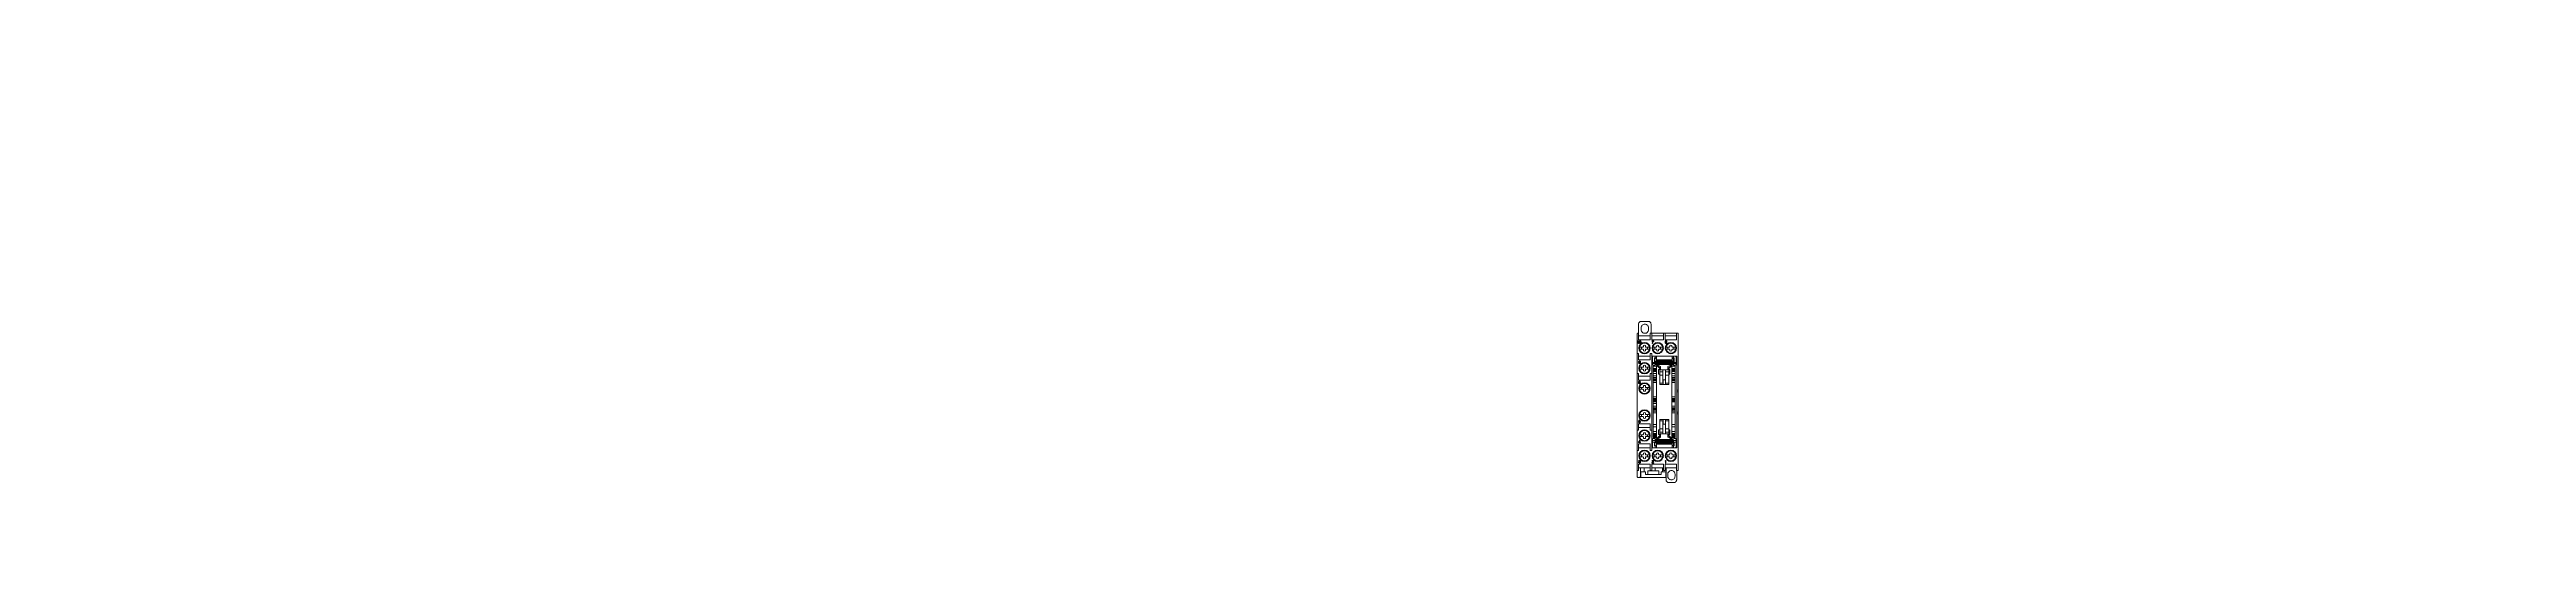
# Model space of a CAD drawing. Header units: millimetres. Extents: x 24 to 1375, y 8 to 284.
import ezdxf

# ---------------------------------------------------------------- set-up
doc = ezdxf.new("R2010")
doc.units = ezdxf.units.MM

msp = doc.modelspace()

# ---------------------------------------------------------------- hatches: boundary and pattern name
at = {"true_color": 0xffffff}
h = msp.add_hatch(color=7, dxfattribs=at)
h.dxf.hatch_style = 2
h.paths.add_polyline_path([(1136.8, 177.6), (1136.5, 178.4)])
h = msp.add_hatch(color=7, dxfattribs=at)
h.dxf.hatch_style = 2
h.paths.add_polyline_path([(1137.3, 177.6), (1137, 178.4)])
at = {"true_color": 0xf1f2f3}
h = msp.add_hatch(color=7, dxfattribs=at)
h.dxf.hatch_style = 2
h.paths.add_polyline_path([(45.1, 164.2), (48.5, 160.8)])
at = {"true_color": 0xf0f1f3}
h = msp.add_hatch(color=7, dxfattribs=at)
h.dxf.hatch_style = 2
h.paths.add_polyline_path([(45.1, 164.2), (48.5, 160.8)])
at = {"true_color": 0xf0f1f2}
h = msp.add_hatch(color=7, dxfattribs=at)
h.dxf.hatch_style = 2
h.paths.add_polyline_path([(45.1, 164.2), (48.5, 160.8)])
at = {"true_color": 0xeff0f2}
h = msp.add_hatch(color=7, dxfattribs=at)
h.dxf.hatch_style = 2
h.paths.add_polyline_path([(45.1, 164.2), (48.5, 160.8)])
at = {"true_color": 0xeff0f1}
h = msp.add_hatch(color=7, dxfattribs=at)
h.dxf.hatch_style = 2
h.paths.add_polyline_path([(45.1, 164.2), (48.5, 160.8)])
at = {"true_color": 0xeeeff1}
h = msp.add_hatch(color=7, dxfattribs=at)
h.dxf.hatch_style = 2
h.paths.add_polyline_path([(45.1, 164.2), (48.5, 160.8)])
at = {"true_color": 0xedeff0}
h = msp.add_hatch(color=7, dxfattribs=at)
h.dxf.hatch_style = 2
h.paths.add_polyline_path([(45.1, 164.2), (48.5, 160.8)])
at = {"true_color": 0xedeeef}
h = msp.add_hatch(color=7, dxfattribs=at)
h.dxf.hatch_style = 2
h.paths.add_polyline_path([(45.1, 164.2), (48.5, 160.8)])
at = {"true_color": 0xf2f3f4}
h = msp.add_hatch(color=7, dxfattribs=at)
h.dxf.hatch_style = 2
h.paths.add_polyline_path([(45.1, 164.1), (48.5, 160.8)])
at = {"true_color": 0xe8e9eb}
h = msp.add_hatch(color=254, dxfattribs=at)
h.dxf.hatch_style = 2
h.paths.add_polyline_path([(45.2, 164.3), (48.6, 160.9)])
at = {"true_color": 0xe4e6e8}
h = msp.add_hatch(color=254, dxfattribs=at)
h.dxf.hatch_style = 2
h.paths.add_polyline_path([(45.2, 164.3), (48.6, 160.9)])
at = {"true_color": 0xe2e5e7}
h = msp.add_hatch(color=254, dxfattribs=at)
h.dxf.hatch_style = 2
h.paths.add_polyline_path([(45.2, 164.3), (48.6, 160.9)])
at = {"true_color": 0xe1e4e6}
h = msp.add_hatch(color=254, dxfattribs=at)
h.dxf.hatch_style = 2
h.paths.add_polyline_path([(45.2, 164.3), (48.6, 160.9)])
at = {"true_color": 0xdfe2e5}
h = msp.add_hatch(color=254, dxfattribs=at)
h.dxf.hatch_style = 2
h.paths.add_polyline_path([(45.2, 164.3), (48.6, 160.9)])
at = {"true_color": 0xdee1e3}
h = msp.add_hatch(color=254, dxfattribs=at)
h.dxf.hatch_style = 2
h.paths.add_polyline_path([(45.2, 164.3), (48.6, 160.9)])
at = {"true_color": 0xdcdfe2}
h = msp.add_hatch(color=254, dxfattribs=at)
h.dxf.hatch_style = 2
h.paths.add_polyline_path([(45.2, 164.3), (48.6, 160.9)])
at = {"true_color": 0xdbdee1}
h = msp.add_hatch(color=254, dxfattribs=at)
h.dxf.hatch_style = 2
h.paths.add_polyline_path([(45.2, 164.3), (48.6, 160.9)])
at = {"true_color": 0xcbd0d4}
h = msp.add_hatch(color=254, dxfattribs=at)
h.dxf.hatch_style = 2
h.paths.add_polyline_path([(45.3, 164.4), (48.7, 161)])
at = {"true_color": 0xc9cfd3}
h = msp.add_hatch(color=254, dxfattribs=at)
h.dxf.hatch_style = 2
h.paths.add_polyline_path([(45.3, 164.4), (48.7, 161)])
at = {"true_color": 0xc7cdd1}
h = msp.add_hatch(color=254, dxfattribs=at)
h.dxf.hatch_style = 2
h.paths.add_polyline_path([(45.3, 164.4), (48.7, 161)])
at = {"true_color": 0xc0c7cb}
h = msp.add_hatch(color=9, dxfattribs=at)
h.dxf.hatch_style = 2
h.paths.add_polyline_path([(45.3, 164.4), (48.7, 161)])
at = {"true_color": 0xbdc5c9}
h = msp.add_hatch(color=9, dxfattribs=at)
h.dxf.hatch_style = 2
h.paths.add_polyline_path([(45.3, 164.4), (48.7, 161)])
at = {"true_color": 0xbbc3c7}
h = msp.add_hatch(color=9, dxfattribs=at)
h.dxf.hatch_style = 2
h.paths.add_polyline_path([(45.3, 164.4), (48.8, 161)])
at = {"true_color": 0xd9dcdf}
h = msp.add_hatch(color=254, dxfattribs=at)
h.dxf.hatch_style = 2
h.paths.add_polyline_path([(45.3, 164.3), (48.7, 160.9)])
at = {"true_color": 0xd7dbde}
h = msp.add_hatch(color=254, dxfattribs=at)
h.dxf.hatch_style = 2
h.paths.add_polyline_path([(45.3, 164.3), (48.7, 160.9)])
at = {"true_color": 0xd5d9dc}
h = msp.add_hatch(color=254, dxfattribs=at)
h.dxf.hatch_style = 2
h.paths.add_polyline_path([(45.3, 164.3), (48.7, 160.9)])
at = {"true_color": 0xd3d8db}
h = msp.add_hatch(color=254, dxfattribs=at)
h.dxf.hatch_style = 2
h.paths.add_polyline_path([(45.3, 164.3), (48.7, 161)])
at = {"true_color": 0xd1d6d9}
h = msp.add_hatch(color=254, dxfattribs=at)
h.dxf.hatch_style = 2
h.paths.add_polyline_path([(45.3, 164.3), (48.7, 161)])
at = {"true_color": 0xaeb8bd}
h = msp.add_hatch(color=253, dxfattribs=at)
h.dxf.hatch_style = 2
h.paths.add_polyline_path([(45.4, 164.5), (48.8, 161.1)])
at = {"true_color": 0xabb5bb}
h = msp.add_hatch(color=253, dxfattribs=at)
h.dxf.hatch_style = 2
h.paths.add_polyline_path([(45.4, 164.5), (48.8, 161.1)])
at = {"true_color": 0xa9b3b9}
h = msp.add_hatch(color=253, dxfattribs=at)
h.dxf.hatch_style = 2
h.paths.add_polyline_path([(45.4, 164.5), (48.8, 161.1)])
at = {"true_color": 0xa6b1b7}
h = msp.add_hatch(color=253, dxfattribs=at)
h.dxf.hatch_style = 2
h.paths.add_polyline_path([(45.4, 164.5), (48.8, 161.1)])
at = {"true_color": 0xa3aeb5}
h = msp.add_hatch(color=253, dxfattribs=at)
h.dxf.hatch_style = 2
h.paths.add_polyline_path([(45.4, 164.5), (48.8, 161.1)])
at = {"true_color": 0xa0acb2}
h = msp.add_hatch(color=253, dxfattribs=at)
h.dxf.hatch_style = 2
h.paths.add_polyline_path([(45.4, 164.5), (48.8, 161.1)])
at = {"true_color": 0x9da9b0}
h = msp.add_hatch(color=253, dxfattribs=at)
h.dxf.hatch_style = 2
h.paths.add_polyline_path([(45.4, 164.5), (48.8, 161.1)])
at = {"true_color": 0x9aa7ae}
h = msp.add_hatch(color=253, dxfattribs=at)
h.dxf.hatch_style = 2
h.paths.add_polyline_path([(45.4, 164.5), (48.8, 161.1)])
at = {"true_color": 0x97a4ac}
h = msp.add_hatch(color=253, dxfattribs=at)
h.dxf.hatch_style = 2
h.paths.add_polyline_path([(45.4, 164.5), (48.8, 161.1)])
at = {"true_color": 0x94a2a9}
h = msp.add_hatch(color=253, dxfattribs=at)
h.dxf.hatch_style = 2
h.paths.add_polyline_path([(45.4, 164.5), (48.8, 161.1)])
at = {"true_color": 0xb8c0c5}
h = msp.add_hatch(color=9, dxfattribs=at)
h.dxf.hatch_style = 2
h.paths.add_polyline_path([(45.4, 164.4), (48.8, 161)])
at = {"true_color": 0xb6bec4}
h = msp.add_hatch(color=9, dxfattribs=at)
h.dxf.hatch_style = 2
h.paths.add_polyline_path([(45.4, 164.4), (48.8, 161)])
at = {"true_color": 0xb3bcc1}
h = msp.add_hatch(color=9, dxfattribs=at)
h.dxf.hatch_style = 2
h.paths.add_polyline_path([(45.4, 164.4), (48.8, 161.1)])
at = {"true_color": 0xb1babf}
h = msp.add_hatch(color=9, dxfattribs=at)
h.dxf.hatch_style = 2
h.paths.add_polyline_path([(45.4, 164.4), (48.8, 161.1)])
at = {"true_color": 0x83959d}
h = msp.add_hatch(color=252, dxfattribs=at)
h.dxf.hatch_style = 2
h.paths.add_polyline_path([(45.5, 164.6), (48.9, 161.2)])
at = {"true_color": 0x909fa7}
h = msp.add_hatch(color=253, dxfattribs=at)
h.dxf.hatch_style = 2
h.paths.add_polyline_path([(45.5, 164.5), (48.9, 161.1)])
at = {"true_color": 0x8d9da5}
h = msp.add_hatch(color=253, dxfattribs=at)
h.dxf.hatch_style = 2
h.paths.add_polyline_path([(45.5, 164.5), (48.9, 161.1)])
at = {"true_color": 0x8a9aa2}
h = msp.add_hatch(color=252, dxfattribs=at)
h.dxf.hatch_style = 2
h.paths.add_polyline_path([(45.5, 164.5), (48.9, 161.1)])
at = {"true_color": 0x8697a0}
h = msp.add_hatch(color=252, dxfattribs=at)
h.dxf.hatch_style = 2
h.paths.add_polyline_path([(45.5, 164.5), (48.9, 161.2)])
at = {"true_color": 0xc3cfdd}
h = msp.add_hatch(color=254, dxfattribs=at)
h.dxf.hatch_style = 2
h.paths.add_polyline_path([(47.3, 162.2), (49.5, 160)])
at = {"true_color": 0xc3cfde}
h = msp.add_hatch(color=254, dxfattribs=at)
h.dxf.hatch_style = 2
h.paths.add_polyline_path([(47.4, 162.2), (49.6, 160.1)])
at = {"true_color": 0xc3d0df}
h = msp.add_hatch(color=254, dxfattribs=at)
h.dxf.hatch_style = 2
h.paths.add_polyline_path([(47.5, 162.3), (49.6, 160.1)])
at = {"true_color": 0xc4d0df}
h = msp.add_hatch(color=254, dxfattribs=at)
h.dxf.hatch_style = 2
h.paths.add_polyline_path([(47.6, 162.5), (49.8, 160.3)])
at = {"true_color": 0xc3d0df}
h = msp.add_hatch(color=254, dxfattribs=at)
h.dxf.hatch_style = 2
h.paths.add_polyline_path([(47.6, 162.5), (49.8, 160.3)])
at = {"true_color": 0xc0cddd}
h = msp.add_hatch(color=254, dxfattribs=at)
h.dxf.hatch_style = 2
h.paths.add_polyline_path([(47.7, 162.6), (49.9, 160.4)])
at = {"true_color": 0xbfcddd}
h = msp.add_hatch(color=254, dxfattribs=at)
h.dxf.hatch_style = 2
h.paths.add_polyline_path([(47.7, 162.6), (49.9, 160.4)])
at = {"true_color": 0xbfccdd}
h = msp.add_hatch(color=254, dxfattribs=at)
h.dxf.hatch_style = 2
h.paths.add_polyline_path([(47.7, 162.6), (49.9, 160.4)])
at = {"true_color": 0xbeccdd}
h = msp.add_hatch(color=254, dxfattribs=at)
h.dxf.hatch_style = 2
h.paths.add_polyline_path([(47.7, 162.6), (49.9, 160.4)])
at = {"true_color": 0xbdcbdc}
h = msp.add_hatch(color=254, dxfattribs=at)
h.dxf.hatch_style = 2
h.paths.add_polyline_path([(47.7, 162.6), (49.9, 160.4)])
h = msp.add_hatch(color=254, dxfattribs=at)
h.dxf.hatch_style = 2
h.paths.add_polyline_path([(47.7, 162.6), (49.9, 160.4)])
at = {"true_color": 0xbccadc}
h = msp.add_hatch(color=254, dxfattribs=at)
h.dxf.hatch_style = 2
h.paths.add_polyline_path([(47.7, 162.6), (49.9, 160.4)])
at = {"true_color": 0xc3cfdf}
h = msp.add_hatch(color=254, dxfattribs=at)
h.dxf.hatch_style = 2
h.paths.add_polyline_path([(47.7, 162.5), (49.8, 160.4)])
at = {"true_color": 0xc2cfdf}
h = msp.add_hatch(color=254, dxfattribs=at)
h.dxf.hatch_style = 2
h.paths.add_polyline_path([(47.7, 162.5), (49.8, 160.4)])
h = msp.add_hatch(color=254, dxfattribs=at)
h.dxf.hatch_style = 2
h.paths.add_polyline_path([(47.7, 162.5), (49.8, 160.4)])
at = {"true_color": 0xc2cfde}
h = msp.add_hatch(color=254, dxfattribs=at)
h.dxf.hatch_style = 2
h.paths.add_polyline_path([(47.7, 162.5), (49.8, 160.4)])
at = {"true_color": 0xc1cede}
h = msp.add_hatch(color=254, dxfattribs=at)
h.dxf.hatch_style = 2
h.paths.add_polyline_path([(47.7, 162.5), (49.9, 160.4)])
at = {"true_color": 0xc0cdde}
h = msp.add_hatch(color=254, dxfattribs=at)
h.dxf.hatch_style = 2
h.paths.add_polyline_path([(47.7, 162.5), (49.9, 160.4)])
at = {"true_color": 0xb3c4d7}
h = msp.add_hatch(color=9, dxfattribs=at)
h.dxf.hatch_style = 2
h.paths.add_polyline_path([(47.8, 162.7), (50, 160.5)])
at = {"true_color": 0xb2c3d7}
h = msp.add_hatch(color=9, dxfattribs=at)
h.dxf.hatch_style = 2
h.paths.add_polyline_path([(47.8, 162.7), (50, 160.5)])
at = {"true_color": 0xb0c2d6}
h = msp.add_hatch(color=9, dxfattribs=at)
h.dxf.hatch_style = 2
h.paths.add_polyline_path([(47.8, 162.7), (50, 160.5)])
at = {"true_color": 0xafc1d5}
h = msp.add_hatch(color=9, dxfattribs=at)
h.dxf.hatch_style = 2
h.paths.add_polyline_path([(47.8, 162.7), (50, 160.5)])
at = {"true_color": 0xadc0d5}
h = msp.add_hatch(color=9, dxfattribs=at)
h.dxf.hatch_style = 2
h.paths.add_polyline_path([(47.8, 162.7), (50, 160.5)])
at = {"true_color": 0xacbfd4}
h = msp.add_hatch(color=9, dxfattribs=at)
h.dxf.hatch_style = 2
h.paths.add_polyline_path([(47.8, 162.7), (50, 160.5)])
at = {"true_color": 0xaabed3}
h = msp.add_hatch(color=9, dxfattribs=at)
h.dxf.hatch_style = 2
h.paths.add_polyline_path([(47.8, 162.7), (50, 160.5)])
at = {"true_color": 0xbbcadb}
h = msp.add_hatch(color=9, dxfattribs=at)
h.dxf.hatch_style = 2
h.paths.add_polyline_path([(47.8, 162.6), (49.9, 160.4)])
at = {"true_color": 0xbac9db}
h = msp.add_hatch(color=9, dxfattribs=at)
h.dxf.hatch_style = 2
h.paths.add_polyline_path([(47.8, 162.6), (49.9, 160.5)])
at = {"true_color": 0xb9c9da}
h = msp.add_hatch(color=9, dxfattribs=at)
h.dxf.hatch_style = 2
h.paths.add_polyline_path([(47.8, 162.6), (49.9, 160.5)])
at = {"true_color": 0xb8c8da}
h = msp.add_hatch(color=9, dxfattribs=at)
h.dxf.hatch_style = 2
h.paths.add_polyline_path([(47.8, 162.6), (49.9, 160.5)])
at = {"true_color": 0xb7c7d9}
h = msp.add_hatch(color=9, dxfattribs=at)
h.dxf.hatch_style = 2
h.paths.add_polyline_path([(47.8, 162.6), (49.9, 160.5)])
at = {"true_color": 0xb6c6d9}
h = msp.add_hatch(color=9, dxfattribs=at)
h.dxf.hatch_style = 2
h.paths.add_polyline_path([(47.8, 162.6), (50, 160.5)])
at = {"true_color": 0xb5c6d8}
h = msp.add_hatch(color=9, dxfattribs=at)
h.dxf.hatch_style = 2
h.paths.add_polyline_path([(47.8, 162.6), (50, 160.5)])
at = {"true_color": 0xb4c5d8}
h = msp.add_hatch(color=9, dxfattribs=at)
h.dxf.hatch_style = 2
h.paths.add_polyline_path([(47.8, 162.6), (50, 160.5)])
at = {"true_color": 0x97b1ca}
h = msp.add_hatch(color=253, dxfattribs=at)
h.dxf.hatch_style = 2
h.paths.add_polyline_path([(47.9, 162.8), (50.1, 160.6)])
at = {"true_color": 0x95b0c9}
h = msp.add_hatch(color=253, dxfattribs=at)
h.dxf.hatch_style = 2
h.paths.add_polyline_path([(47.9, 162.8), (50.1, 160.6)])
at = {"true_color": 0x92aec8}
h = msp.add_hatch(color=253, dxfattribs=at)
h.dxf.hatch_style = 2
h.paths.add_polyline_path([(47.9, 162.8), (50.1, 160.6)])
at = {"true_color": 0x90acc7}
h = msp.add_hatch(color=253, dxfattribs=at)
h.dxf.hatch_style = 2
h.paths.add_polyline_path([(47.9, 162.8), (50.1, 160.6)])
at = {"true_color": 0x8dabc6}
h = msp.add_hatch(color=143, dxfattribs=at)
h.dxf.hatch_style = 2
h.paths.add_polyline_path([(47.9, 162.8), (50.1, 160.6)])
at = {"true_color": 0x8aa9c5}
h = msp.add_hatch(color=143, dxfattribs=at)
h.dxf.hatch_style = 2
h.paths.add_polyline_path([(47.9, 162.8), (50.1, 160.6)])
at = {"true_color": 0x88a7c3}
h = msp.add_hatch(color=143, dxfattribs=at)
h.dxf.hatch_style = 2
h.paths.add_polyline_path([(47.9, 162.8), (50.1, 160.6)])
at = {"true_color": 0xa9bdd2}
h = msp.add_hatch(color=9, dxfattribs=at)
h.dxf.hatch_style = 2
h.paths.add_polyline_path([(47.9, 162.7), (50, 160.5)])
at = {"true_color": 0xa7bcd1}
h = msp.add_hatch(color=9, dxfattribs=at)
h.dxf.hatch_style = 2
h.paths.add_polyline_path([(47.9, 162.7), (50, 160.6)])
at = {"true_color": 0xa5bbd1}
h = msp.add_hatch(color=9, dxfattribs=at)
h.dxf.hatch_style = 2
h.paths.add_polyline_path([(47.9, 162.7), (50, 160.6)])
at = {"true_color": 0xa0b7ce}
h = msp.add_hatch(color=9, dxfattribs=at)
h.dxf.hatch_style = 2
h.paths.add_polyline_path([(47.9, 162.7), (50, 160.6)])
at = {"true_color": 0x9eb5cd}
h = msp.add_hatch(color=253, dxfattribs=at)
h.dxf.hatch_style = 2
h.paths.add_polyline_path([(47.9, 162.7), (50.1, 160.6)])
at = {"true_color": 0x9bb4cc}
h = msp.add_hatch(color=253, dxfattribs=at)
h.dxf.hatch_style = 2
h.paths.add_polyline_path([(47.9, 162.7), (50.1, 160.6)])
at = {"true_color": 0x99b3cb}
h = msp.add_hatch(color=253, dxfattribs=at)
h.dxf.hatch_style = 2
h.paths.add_polyline_path([(47.9, 162.7), (50.1, 160.6)])
at = {"true_color": 0x749bba}
h = msp.add_hatch(color=153, dxfattribs=at)
h.dxf.hatch_style = 2
h.paths.add_polyline_path([(48, 162.9), (50.2, 160.7)])
at = {"true_color": 0x759cba}
h = msp.add_hatch(color=153, dxfattribs=at)
h.dxf.hatch_style = 2
h.paths.add_polyline_path([(48, 162.9), (50.2, 160.7)])
at = {"true_color": 0x769cba}
h = msp.add_hatch(color=153, dxfattribs=at)
h.dxf.hatch_style = 2
h.paths.add_polyline_path([(48, 162.9), (50.2, 160.7)])
at = {"true_color": 0x85a6c2}
h = msp.add_hatch(color=143, dxfattribs=at)
h.dxf.hatch_style = 2
h.paths.add_polyline_path([(48, 162.8), (50.1, 160.6)])
at = {"true_color": 0x7fa2c0}
h = msp.add_hatch(color=153, dxfattribs=at)
h.dxf.hatch_style = 2
h.paths.add_polyline_path([(48, 162.8), (50.1, 160.7)])
h = msp.add_hatch(color=153, dxfattribs=at)
h.dxf.hatch_style = 2
h.paths.add_polyline_path([(48, 162.8), (50.1, 160.7)])
at = {"true_color": 0x7ca0be}
h = msp.add_hatch(color=153, dxfattribs=at)
h.dxf.hatch_style = 2
h.paths.add_polyline_path([(48, 162.8), (50.1, 160.7)])
at = {"true_color": 0x799fbd}
h = msp.add_hatch(color=153, dxfattribs=at)
h.dxf.hatch_style = 2
h.paths.add_polyline_path([(48, 162.8), (50.1, 160.7)])
at = {"true_color": 0x759dbc}
h = msp.add_hatch(color=153, dxfattribs=at)
h.dxf.hatch_style = 2
h.paths.add_polyline_path([(48, 162.8), (50.1, 160.7)])
at = {"true_color": 0x7f9fb9}
h = msp.add_hatch(color=153, dxfattribs=at)
h.dxf.hatch_style = 2
h.paths.add_polyline_path([(48.1, 163), (50.3, 160.8)])
at = {"true_color": 0x80a0b9}
h = msp.add_hatch(color=153, dxfattribs=at)
h.dxf.hatch_style = 2
h.paths.add_polyline_path([(48.1, 163), (50.3, 160.8)])
h = msp.add_hatch(color=153, dxfattribs=at)
h.dxf.hatch_style = 2
h.paths.add_polyline_path([(48.1, 163), (50.3, 160.8)])
at = {"true_color": 0x81a0b8}
h = msp.add_hatch(color=153, dxfattribs=at)
h.dxf.hatch_style = 2
h.paths.add_polyline_path([(48.1, 163), (50.3, 160.8)])
at = {"true_color": 0x82a0b8}
h = msp.add_hatch(color=153, dxfattribs=at)
h.dxf.hatch_style = 2
h.paths.add_polyline_path([(48.1, 163), (50.3, 160.8)])
at = {"true_color": 0x799dba}
h = msp.add_hatch(color=153, dxfattribs=at)
h.dxf.hatch_style = 2
h.paths.add_polyline_path([(48.1, 162.9), (50.2, 160.7)])
at = {"true_color": 0x7d9eb9}
h = msp.add_hatch(color=153, dxfattribs=at)
h.dxf.hatch_style = 2
h.paths.add_polyline_path([(48.1, 162.9), (50.3, 160.8)])
at = {"true_color": 0x86a2b8}
h = msp.add_hatch(color=153, dxfattribs=at)
h.dxf.hatch_style = 2
h.paths.add_polyline_path([(48.2, 163.1), (50.4, 160.9)])
h = msp.add_hatch(color=153, dxfattribs=at)
h.dxf.hatch_style = 2
h.paths.add_polyline_path([(48.2, 163.1), (50.4, 160.9)])
at = {"true_color": 0x87a2b8}
h = msp.add_hatch(color=153, dxfattribs=at)
h.dxf.hatch_style = 2
h.paths.add_polyline_path([(48.2, 163.1), (50.4, 160.9)])
h = msp.add_hatch(color=153, dxfattribs=at)
h.dxf.hatch_style = 2
h.paths.add_polyline_path([(48.2, 163.1), (50.4, 160.9)])
at = {"true_color": 0x88a3b7}
h = msp.add_hatch(color=253, dxfattribs=at)
h.dxf.hatch_style = 2
h.paths.add_polyline_path([(48.2, 163.1), (50.4, 160.9)])
at = {"true_color": 0x84a1b8}
h = msp.add_hatch(color=153, dxfattribs=at)
h.dxf.hatch_style = 2
h.paths.add_polyline_path([(48.2, 163), (50.3, 160.9)])
h = msp.add_hatch(color=153, dxfattribs=at)
h.dxf.hatch_style = 2
h.paths.add_polyline_path([(48.2, 163), (50.3, 160.9)])
at = {"true_color": 0x85a1b8}
h = msp.add_hatch(color=153, dxfattribs=at)
h.dxf.hatch_style = 2
h.paths.add_polyline_path([(48.2, 163), (50.4, 160.9)])
at = {"true_color": 0x85a2b8}
h = msp.add_hatch(color=153, dxfattribs=at)
h.dxf.hatch_style = 2
h.paths.add_polyline_path([(48.2, 163), (50.4, 160.9)])
at = {"true_color": 0x8ba4b7}
h = msp.add_hatch(color=253, dxfattribs=at)
h.dxf.hatch_style = 2
h.paths.add_polyline_path([(48.3, 163.2), (50.5, 161)])
at = {"true_color": 0x88a3b7}
h = msp.add_hatch(color=253, dxfattribs=at)
h.dxf.hatch_style = 2
h.paths.add_polyline_path([(48.3, 163.1), (50.4, 160.9)])
at = {"true_color": 0x89a3b7}
h = msp.add_hatch(color=253, dxfattribs=at)
h.dxf.hatch_style = 2
h.paths.add_polyline_path([(48.3, 163.1), (50.4, 161)])
at = {"true_color": 0x8aa3b7}
h = msp.add_hatch(color=253, dxfattribs=at)
h.dxf.hatch_style = 2
h.paths.add_polyline_path([(48.3, 163.1), (50.5, 161)])
at = {"true_color": 0x8aa4b7}
h = msp.add_hatch(color=253, dxfattribs=at)
h.dxf.hatch_style = 2
h.paths.add_polyline_path([(48.3, 163.1), (50.5, 161)])
at = {"true_color": 0x8ea5b7}
h = msp.add_hatch(color=253, dxfattribs=at)
h.dxf.hatch_style = 2
h.paths.add_polyline_path([(48.4, 163.3), (50.6, 161.1)])
at = {"true_color": 0x8ca4b7}
h = msp.add_hatch(color=253, dxfattribs=at)
h.dxf.hatch_style = 2
h.paths.add_polyline_path([(48.4, 163.2), (50.5, 161.1)])
at = {"true_color": 0x8da4b7}
h = msp.add_hatch(color=253, dxfattribs=at)
h.dxf.hatch_style = 2
h.paths.add_polyline_path([(48.4, 163.2), (50.5, 161.1)])
at = {"true_color": 0x8da5b7}
h = msp.add_hatch(color=253, dxfattribs=at)
h.dxf.hatch_style = 2
h.paths.add_polyline_path([(48.4, 163.2), (50.6, 161.1)])
at = {"true_color": 0x8da4b5}
h = msp.add_hatch(color=253, dxfattribs=at)
h.dxf.hatch_style = 2
h.paths.add_polyline_path([(48.6, 163.5), (50.8, 161.3)])
at = {"true_color": 0x8da4b4}
h = msp.add_hatch(color=253, dxfattribs=at)
h.dxf.hatch_style = 2
h.paths.add_polyline_path([(48.6, 163.5), (50.8, 161.3)])
at = {"true_color": 0x8da3b4}
h = msp.add_hatch(color=253, dxfattribs=at)
h.dxf.hatch_style = 2
h.paths.add_polyline_path([(48.6, 163.5), (50.8, 161.3)])
at = {"true_color": 0x8da3b3}
h = msp.add_hatch(color=253, dxfattribs=at)
h.dxf.hatch_style = 2
h.paths.add_polyline_path([(48.6, 163.5), (50.8, 161.3)])
at = {"true_color": 0x8ca3b3}
h = msp.add_hatch(color=253, dxfattribs=at)
h.dxf.hatch_style = 2
h.paths.add_polyline_path([(48.6, 163.5), (50.8, 161.3)])
at = {"true_color": 0x8ea5b6}
h = msp.add_hatch(color=253, dxfattribs=at)
h.dxf.hatch_style = 2
h.paths.add_polyline_path([(48.6, 163.4), (50.8, 161.3)])
at = {"true_color": 0x8ea4b5}
h = msp.add_hatch(color=253, dxfattribs=at)
h.dxf.hatch_style = 2
h.paths.add_polyline_path([(48.6, 163.4), (50.8, 161.3)])
h = msp.add_hatch(color=253, dxfattribs=at)
h.dxf.hatch_style = 2
h.paths.add_polyline_path([(48.6, 163.4), (50.8, 161.3)])
at = {"true_color": 0x899ead}
h = msp.add_hatch(color=253, dxfattribs=at)
h.dxf.hatch_style = 2
h.paths.add_polyline_path([(48.7, 163.6), (50.9, 161.4)])
h = msp.add_hatch(color=253, dxfattribs=at)
h.dxf.hatch_style = 2
h.paths.add_polyline_path([(48.7, 163.6), (50.9, 161.4)])
at = {"true_color": 0x889dac}
h = msp.add_hatch(color=253, dxfattribs=at)
h.dxf.hatch_style = 2
h.paths.add_polyline_path([(48.7, 163.6), (50.9, 161.4)])
at = {"true_color": 0x869aa9}
h = msp.add_hatch(color=252, dxfattribs=at)
h.dxf.hatch_style = 2
h.paths.add_polyline_path([(48.7, 163.6), (50.9, 161.4)])
at = {"true_color": 0x8ca2b2}
h = msp.add_hatch(color=253, dxfattribs=at)
h.dxf.hatch_style = 2
h.paths.add_polyline_path([(48.7, 163.5), (50.8, 161.3)])
h = msp.add_hatch(color=253, dxfattribs=at)
h.dxf.hatch_style = 2
h.paths.add_polyline_path([(48.7, 163.5), (50.8, 161.4)])
at = {"true_color": 0x8ba1b1}
h = msp.add_hatch(color=253, dxfattribs=at)
h.dxf.hatch_style = 2
h.paths.add_polyline_path([(48.7, 163.5), (50.8, 161.4)])
h = msp.add_hatch(color=253, dxfattribs=at)
h.dxf.hatch_style = 2
h.paths.add_polyline_path([(48.7, 163.5), (50.8, 161.4)])
at = {"true_color": 0x8ba0b0}
h = msp.add_hatch(color=253, dxfattribs=at)
h.dxf.hatch_style = 2
h.paths.add_polyline_path([(48.7, 163.5), (50.8, 161.4)])
at = {"true_color": 0x8aa0af}
h = msp.add_hatch(color=253, dxfattribs=at)
h.dxf.hatch_style = 2
h.paths.add_polyline_path([(48.7, 163.5), (50.9, 161.4)])
at = {"true_color": 0x8a9fae}
h = msp.add_hatch(color=253, dxfattribs=at)
h.dxf.hatch_style = 2
h.paths.add_polyline_path([(48.7, 163.5), (50.9, 161.4)])
at = {"true_color": 0x80939f}
h = msp.add_hatch(color=252, dxfattribs=at)
h.dxf.hatch_style = 2
h.paths.add_polyline_path([(48.8, 163.7), (51, 161.5)])
at = {"true_color": 0x7f929d}
h = msp.add_hatch(color=252, dxfattribs=at)
h.dxf.hatch_style = 2
h.paths.add_polyline_path([(48.8, 163.7), (51, 161.5)])
at = {"true_color": 0x7e909c}
h = msp.add_hatch(color=252, dxfattribs=at)
h.dxf.hatch_style = 2
h.paths.add_polyline_path([(48.8, 163.7), (51, 161.5)])
at = {"true_color": 0x7e8f9a}
h = msp.add_hatch(color=252, dxfattribs=at)
h.dxf.hatch_style = 2
h.paths.add_polyline_path([(48.8, 163.7), (51, 161.5)])
at = {"true_color": 0x7d8e99}
h = msp.add_hatch(color=252, dxfattribs=at)
h.dxf.hatch_style = 2
h.paths.add_polyline_path([(48.8, 163.7), (51, 161.5)])
at = {"true_color": 0x7c8d97}
h = msp.add_hatch(color=252, dxfattribs=at)
h.dxf.hatch_style = 2
h.paths.add_polyline_path([(48.8, 163.7), (51, 161.5)])
at = {"true_color": 0x869aa8}
h = msp.add_hatch(color=252, dxfattribs=at)
h.dxf.hatch_style = 2
h.paths.add_polyline_path([(48.8, 163.6), (50.9, 161.4)])
at = {"true_color": 0x8599a6}
h = msp.add_hatch(color=252, dxfattribs=at)
h.dxf.hatch_style = 2
h.paths.add_polyline_path([(48.8, 163.6), (50.9, 161.5)])
at = {"true_color": 0x8498a5}
h = msp.add_hatch(color=252, dxfattribs=at)
h.dxf.hatch_style = 2
h.paths.add_polyline_path([(48.8, 163.6), (50.9, 161.5)])
at = {"true_color": 0x8497a4}
h = msp.add_hatch(color=252, dxfattribs=at)
h.dxf.hatch_style = 2
h.paths.add_polyline_path([(48.8, 163.6), (50.9, 161.5)])
at = {"true_color": 0x8396a3}
h = msp.add_hatch(color=252, dxfattribs=at)
h.dxf.hatch_style = 2
h.paths.add_polyline_path([(48.8, 163.6), (50.9, 161.5)])
at = {"true_color": 0x738289}
h = msp.add_hatch(color=8, dxfattribs=at)
h.dxf.hatch_style = 2
h.paths.add_polyline_path([(48.9, 163.8), (51.1, 161.6)])
at = {"true_color": 0x728087}
h = msp.add_hatch(color=8, dxfattribs=at)
h.dxf.hatch_style = 2
h.paths.add_polyline_path([(48.9, 163.8), (51.1, 161.6)])
at = {"true_color": 0x6e7b81}
h = msp.add_hatch(color=8, dxfattribs=at)
h.dxf.hatch_style = 2
h.paths.add_polyline_path([(48.9, 163.8), (51.1, 161.6)])
at = {"true_color": 0x7b8c96}
h = msp.add_hatch(color=252, dxfattribs=at)
h.dxf.hatch_style = 2
h.paths.add_polyline_path([(48.9, 163.7), (51, 161.5)])
at = {"true_color": 0x7a8a94}
h = msp.add_hatch(color=252, dxfattribs=at)
h.dxf.hatch_style = 2
h.paths.add_polyline_path([(48.9, 163.7), (51, 161.6)])
at = {"true_color": 0x788992}
h = msp.add_hatch(color=252, dxfattribs=at)
h.dxf.hatch_style = 2
h.paths.add_polyline_path([(48.9, 163.7), (51, 161.6)])
at = {"true_color": 0x778790}
h = msp.add_hatch(color=252, dxfattribs=at)
h.dxf.hatch_style = 2
h.paths.add_polyline_path([(48.9, 163.7), (51, 161.6)])
at = {"true_color": 0x76868f}
h = msp.add_hatch(color=252, dxfattribs=at)
h.dxf.hatch_style = 2
h.paths.add_polyline_path([(48.9, 163.7), (51, 161.6)])
at = {"true_color": 0x75858d}
h = msp.add_hatch(color=252, dxfattribs=at)
h.dxf.hatch_style = 2
h.paths.add_polyline_path([(48.9, 163.7), (51.1, 161.6)])
at = {"true_color": 0x74838b}
h = msp.add_hatch(color=8, dxfattribs=at)
h.dxf.hatch_style = 2
h.paths.add_polyline_path([(48.9, 163.7), (51.1, 161.6)])
at = {"true_color": 0x616b6e}
h = msp.add_hatch(color=251, dxfattribs=at)
h.dxf.hatch_style = 2
h.paths.add_polyline_path([(49, 163.9), (51.2, 161.7)])
at = {"true_color": 0x5f696b}
h = msp.add_hatch(color=251, dxfattribs=at)
h.dxf.hatch_style = 2
h.paths.add_polyline_path([(49, 163.9), (51.2, 161.7)])
at = {"true_color": 0x6a767b}
h = msp.add_hatch(color=8, dxfattribs=at)
h.dxf.hatch_style = 2
h.paths.add_polyline_path([(49, 163.8), (51.1, 161.7)])
at = {"true_color": 0x687479}
h = msp.add_hatch(color=8, dxfattribs=at)
h.dxf.hatch_style = 2
h.paths.add_polyline_path([(49, 163.8), (51.1, 161.7)])
at = {"true_color": 0x677377}
h = msp.add_hatch(color=8, dxfattribs=at)
h.dxf.hatch_style = 2
h.paths.add_polyline_path([(49, 163.8), (51.1, 161.7)])
at = {"true_color": 0x657175}
h = msp.add_hatch(color=8, dxfattribs=at)
h.dxf.hatch_style = 2
h.paths.add_polyline_path([(49, 163.8), (51.1, 161.7)])
at = {"true_color": 0x646f72}
h = msp.add_hatch(color=251, dxfattribs=at)
h.dxf.hatch_style = 2
h.paths.add_polyline_path([(49, 163.8), (51.2, 161.7)])
at = {"true_color": 0x626d70}
h = msp.add_hatch(color=251, dxfattribs=at)
h.dxf.hatch_style = 2
h.paths.add_polyline_path([(49, 163.8), (51.2, 161.7)])
at = {"true_color": 0x899da7}
h = msp.add_hatch(color=253, dxfattribs=at)
h.dxf.hatch_style = 2
h.paths.add_polyline_path([(49.4, 165), (49.4, 165.1)])
at = {"true_color": 0x5e6869}
h = msp.add_hatch(color=251, dxfattribs=at)
h.dxf.hatch_style = 2
h.paths.add_polyline_path([(50.2, 162.9), (50.2, 163)])
at = {"true_color": 0x626c6d}
h = msp.add_hatch(color=251, dxfattribs=at)
h.dxf.hatch_style = 2
h.paths.add_polyline_path([(50.3, 163), (50.3, 162.9)])
at = {"true_color": 0x687172}
h = msp.add_hatch(color=8, dxfattribs=at)
h.dxf.hatch_style = 2
h.paths.add_polyline_path([(50.3, 163), (50.3, 162.9)])
at = {"true_color": 0x6c7475}
h = msp.add_hatch(color=8, dxfattribs=at)
h.dxf.hatch_style = 2
h.paths.add_polyline_path([(50.3, 163), (50.4, 162.9)])
at = {"true_color": 0x6d7676}
h = msp.add_hatch(color=8, dxfattribs=at)
h.dxf.hatch_style = 2
h.paths.add_polyline_path([(50.4, 163), (50.4, 162.9)])
at = {"true_color": 0x6e7777}
h = msp.add_hatch(color=8, dxfattribs=at)
h.dxf.hatch_style = 2
h.paths.add_polyline_path([(50.4, 163), (50.4, 162.9)])
at = {"true_color": 0x747c7d}
h = msp.add_hatch(color=8, dxfattribs=at)
h.dxf.hatch_style = 2
h.paths.add_polyline_path([(50.4, 163), (50.4, 162.9)])
at = {"true_color": 0x787f80}
h = msp.add_hatch(color=8, dxfattribs=at)
h.dxf.hatch_style = 2
h.paths.add_polyline_path([(50.4, 163), (50.5, 162.9)])
at = {"true_color": 0x798181}
h = msp.add_hatch(color=8, dxfattribs=at)
h.dxf.hatch_style = 2
h.paths.add_polyline_path([(50.5, 163), (50.5, 162.9)])
at = {"true_color": 0x7a8282}
h = msp.add_hatch(color=8, dxfattribs=at)
h.dxf.hatch_style = 2
h.paths.add_polyline_path([(50.5, 163), (50.5, 162.9)])
at = {"true_color": 0x808787}
h = msp.add_hatch(color=252, dxfattribs=at)
h.dxf.hatch_style = 2
h.paths.add_polyline_path([(50.5, 163), (50.5, 162.9)])
at = {"true_color": 0x828888}
h = msp.add_hatch(color=252, dxfattribs=at)
h.dxf.hatch_style = 2
h.paths.add_polyline_path([(50.5, 163), (50.5, 162.9)])
at = {"true_color": 0x858c8b}
h = msp.add_hatch(color=252, dxfattribs=at)
h.dxf.hatch_style = 2
h.paths.add_polyline_path([(50.5, 163), (50.6, 162.9)])
at = {"true_color": 0x868d8d}
h = msp.add_hatch(color=252, dxfattribs=at)
h.dxf.hatch_style = 2
h.paths.add_polyline_path([(50.6, 163), (50.6, 162.9)])
at = {"true_color": 0x8b9191}
h = msp.add_hatch(color=252, dxfattribs=at)
h.dxf.hatch_style = 2
h.paths.add_polyline_path([(50.6, 163), (50.6, 162.9)])
at = {"true_color": 0x8c9392}
h = msp.add_hatch(color=252, dxfattribs=at)
h.dxf.hatch_style = 2
h.paths.add_polyline_path([(50.6, 163), (50.6, 162.9)])
at = {"true_color": 0x929897}
h = msp.add_hatch(color=252, dxfattribs=at)
h.dxf.hatch_style = 2
h.paths.add_polyline_path([(50.6, 163), (50.7, 162.9)])
at = {"true_color": 0x949998}
h = msp.add_hatch(color=252, dxfattribs=at)
h.dxf.hatch_style = 2
h.paths.add_polyline_path([(50.7, 163), (50.7, 162.9)])
at = {"true_color": 0x959a99}
h = msp.add_hatch(color=252, dxfattribs=at)
h.dxf.hatch_style = 2
h.paths.add_polyline_path([(50.7, 163), (50.7, 162.9)])
at = {"true_color": 0x999f9d}
h = msp.add_hatch(color=253, dxfattribs=at)
h.dxf.hatch_style = 2
h.paths.add_polyline_path([(50.7, 163), (50.7, 162.9)])
at = {"true_color": 0x9ba09e}
h = msp.add_hatch(color=253, dxfattribs=at)
h.dxf.hatch_style = 2
h.paths.add_polyline_path([(50.7, 163), (50.7, 162.9)])
at = {"true_color": 0x9ca19f}
h = msp.add_hatch(color=253, dxfattribs=at)
h.dxf.hatch_style = 2
h.paths.add_polyline_path([(50.7, 163), (50.7, 162.9)])
at = {"true_color": 0xa2a7a6}
h = msp.add_hatch(color=253, dxfattribs=at)
h.dxf.hatch_style = 2
h.paths.add_polyline_path([(50.8, 163), (50.8, 162.9)])
at = {"true_color": 0x768f9e}
h = msp.add_hatch(color=252, dxfattribs=at)
h.dxf.hatch_style = 2
h.paths.add_polyline_path([(56.5, 166.1), (53.1, 162.7)])
at = {"true_color": 0x778f9e}
h = msp.add_hatch(color=252, dxfattribs=at)
h.dxf.hatch_style = 2
h.paths.add_polyline_path([(56.5, 166.1), (53.1, 162.7)])
at = {"true_color": 0x78909e}
h = msp.add_hatch(color=252, dxfattribs=at)
h.dxf.hatch_style = 2
h.paths.add_polyline_path([(56.5, 166), (53.1, 162.7)])
at = {"true_color": 0x79909e}
h = msp.add_hatch(color=252, dxfattribs=at)
h.dxf.hatch_style = 2
h.paths.add_polyline_path([(56.5, 166), (53.1, 162.6)])
at = {"true_color": 0x7a919e}
h = msp.add_hatch(color=252, dxfattribs=at)
h.dxf.hatch_style = 2
h.paths.add_polyline_path([(56.5, 166), (53.1, 162.6)])
at = {"true_color": 0x7c919e}
h = msp.add_hatch(color=252, dxfattribs=at)
h.dxf.hatch_style = 2
h.paths.add_polyline_path([(56.5, 166), (53.1, 162.6)])
at = {"true_color": 0x7c929e}
h = msp.add_hatch(color=252, dxfattribs=at)
h.dxf.hatch_style = 2
h.paths.add_polyline_path([(56.5, 166), (53.1, 162.6)])
at = {"true_color": 0x7d929e}
h = msp.add_hatch(color=252, dxfattribs=at)
h.dxf.hatch_style = 2
h.paths.add_polyline_path([(56.5, 166), (53.1, 162.6)])
at = {"true_color": 0x7e939e}
h = msp.add_hatch(color=252, dxfattribs=at)
h.dxf.hatch_style = 2
h.paths.add_polyline_path([(56.5, 166), (53.1, 162.6)])
at = {"true_color": 0x7f939f}
h = msp.add_hatch(color=252, dxfattribs=at)
h.dxf.hatch_style = 2
h.paths.add_polyline_path([(56.5, 166), (53.1, 162.6)])
at = {"true_color": 0x80949f}
h = msp.add_hatch(color=252, dxfattribs=at)
h.dxf.hatch_style = 2
h.paths.add_polyline_path([(56.5, 166), (53.1, 162.6)])
h = msp.add_hatch(color=252, dxfattribs=at)
h.dxf.hatch_style = 2
h.paths.add_polyline_path([(56.5, 166), (53.1, 162.6)])
at = {"true_color": 0x81949f}
h = msp.add_hatch(color=252, dxfattribs=at)
h.dxf.hatch_style = 2
h.paths.add_polyline_path([(56.5, 166), (53.1, 162.6)])
at = {"true_color": 0x82959f}
h = msp.add_hatch(color=252, dxfattribs=at)
h.dxf.hatch_style = 2
h.paths.add_polyline_path([(56.5, 166), (53.1, 162.6)])
at = {"true_color": 0x83959f}
h = msp.add_hatch(color=252, dxfattribs=at)
h.dxf.hatch_style = 2
h.paths.add_polyline_path([(56.5, 166), (53.2, 162.6)])
h = msp.add_hatch(color=252, dxfattribs=at)
h.dxf.hatch_style = 2
h.paths.add_polyline_path([(56.5, 166), (53.2, 162.6)])
at = {"true_color": 0x84969f}
h = msp.add_hatch(color=252, dxfattribs=at)
h.dxf.hatch_style = 2
h.paths.add_polyline_path([(56.6, 166), (53.2, 162.6)])
at = {"true_color": 0x85969f}
h = msp.add_hatch(color=252, dxfattribs=at)
h.dxf.hatch_style = 2
h.paths.add_polyline_path([(56.6, 166), (53.2, 162.6)])
h = msp.add_hatch(color=252, dxfattribs=at)
h.dxf.hatch_style = 2
h.paths.add_polyline_path([(56.6, 166), (53.2, 162.6)])
at = {"true_color": 0x86979f}
h = msp.add_hatch(color=252, dxfattribs=at)
h.dxf.hatch_style = 2
h.paths.add_polyline_path([(56.6, 166), (53.2, 162.6)])
at = {"true_color": 0x87979f}
h = msp.add_hatch(color=252, dxfattribs=at)
h.dxf.hatch_style = 2
h.paths.add_polyline_path([(56.6, 166), (53.2, 162.6)])
h = msp.add_hatch(color=252, dxfattribs=at)
h.dxf.hatch_style = 2
h.paths.add_polyline_path([(56.6, 166), (53.2, 162.6)])
at = {"true_color": 0x88989f}
h = msp.add_hatch(color=252, dxfattribs=at)
h.dxf.hatch_style = 2
h.paths.add_polyline_path([(56.6, 165.9), (53.2, 162.5)])
h = msp.add_hatch(color=252, dxfattribs=at)
h.dxf.hatch_style = 2
h.paths.add_polyline_path([(56.6, 165.9), (53.2, 162.5)])
at = {"true_color": 0x89989f}
h = msp.add_hatch(color=252, dxfattribs=at)
h.dxf.hatch_style = 2
h.paths.add_polyline_path([(56.6, 165.9), (53.2, 162.5)])
at = {"true_color": 0x89999f}
h = msp.add_hatch(color=252, dxfattribs=at)
h.dxf.hatch_style = 2
h.paths.add_polyline_path([(56.6, 165.9), (53.2, 162.5)])
at = {"true_color": 0x8a99a0}
h = msp.add_hatch(color=252, dxfattribs=at)
h.dxf.hatch_style = 2
h.paths.add_polyline_path([(56.6, 165.9), (53.2, 162.5)])
h = msp.add_hatch(color=252, dxfattribs=at)
h.dxf.hatch_style = 2
h.paths.add_polyline_path([(56.6, 165.9), (53.2, 162.5)])
at = {"true_color": 0x8b99a0}
h = msp.add_hatch(color=252, dxfattribs=at)
h.dxf.hatch_style = 2
h.paths.add_polyline_path([(56.6, 165.9), (53.2, 162.5)])
at = {"true_color": 0x8b9aa0}
h = msp.add_hatch(color=252, dxfattribs=at)
h.dxf.hatch_style = 2
h.paths.add_polyline_path([(56.6, 165.9), (53.2, 162.5)])
at = {"true_color": 0x8c9aa0}
h = msp.add_hatch(color=252, dxfattribs=at)
h.dxf.hatch_style = 2
h.paths.add_polyline_path([(56.6, 165.9), (53.2, 162.5)])
h = msp.add_hatch(color=252, dxfattribs=at)
h.dxf.hatch_style = 2
h.paths.add_polyline_path([(56.6, 165.9), (53.2, 162.5)])
at = {"true_color": 0x8d9aa0}
h = msp.add_hatch(color=252, dxfattribs=at)
h.dxf.hatch_style = 2
h.paths.add_polyline_path([(56.6, 165.9), (53.2, 162.5)])
at = {"true_color": 0x8d9ba0}
h = msp.add_hatch(color=252, dxfattribs=at)
h.dxf.hatch_style = 2
h.paths.add_polyline_path([(56.6, 165.9), (53.2, 162.5)])
at = {"true_color": 0x9da19f}
h = msp.add_hatch(color=253, dxfattribs=at)
h.dxf.hatch_style = 2
h.paths.add_polyline_path([(53.2, 162.9), (53.2, 163)])
at = {"true_color": 0x8e9ba0}
h = msp.add_hatch(color=252, dxfattribs=at)
h.dxf.hatch_style = 2
h.paths.add_polyline_path([(56.6, 165.9), (53.3, 162.5)])
h = msp.add_hatch(color=252, dxfattribs=at)
h.dxf.hatch_style = 2
h.paths.add_polyline_path([(56.6, 165.9), (53.3, 162.5)])
at = {"true_color": 0x8f9ba0}
h = msp.add_hatch(color=253, dxfattribs=at)
h.dxf.hatch_style = 2
h.paths.add_polyline_path([(56.7, 165.9), (53.3, 162.5)])
at = {"true_color": 0x8f9ca0}
h = msp.add_hatch(color=253, dxfattribs=at)
h.dxf.hatch_style = 2
h.paths.add_polyline_path([(56.7, 165.9), (53.3, 162.5)])
h = msp.add_hatch(color=253, dxfattribs=at)
h.dxf.hatch_style = 2
h.paths.add_polyline_path([(56.7, 165.9), (53.3, 162.5)])
at = {"true_color": 0x909ca0}
h = msp.add_hatch(color=253, dxfattribs=at)
h.dxf.hatch_style = 2
h.paths.add_polyline_path([(56.7, 165.9), (53.3, 162.5)])
h = msp.add_hatch(color=253, dxfattribs=at)
h.dxf.hatch_style = 2
h.paths.add_polyline_path([(56.7, 165.9), (53.3, 162.5)])
at = {"true_color": 0x919ca0}
h = msp.add_hatch(color=253, dxfattribs=at)
h.dxf.hatch_style = 2
h.paths.add_polyline_path([(56.7, 165.8), (53.3, 162.4)])
at = {"true_color": 0x919da0}
h = msp.add_hatch(color=253, dxfattribs=at)
h.dxf.hatch_style = 2
h.paths.add_polyline_path([(56.7, 165.8), (53.3, 162.4)])
h = msp.add_hatch(color=253, dxfattribs=at)
h.dxf.hatch_style = 2
h.paths.add_polyline_path([(56.7, 165.8), (53.3, 162.4)])
at = {"true_color": 0x929da0}
h = msp.add_hatch(color=253, dxfattribs=at)
h.dxf.hatch_style = 2
h.paths.add_polyline_path([(56.7, 165.8), (53.3, 162.4)])
at = {"true_color": 0x939ea0}
h = msp.add_hatch(color=253, dxfattribs=at)
h.dxf.hatch_style = 2
h.paths.add_polyline_path([(56.8, 165.7), (53.4, 162.3)])
at = {"true_color": 0x939da0}
h = msp.add_hatch(color=253, dxfattribs=at)
h.dxf.hatch_style = 2
h.paths.add_polyline_path([(56.8, 165.7), (53.4, 162.3)])
at = {"true_color": 0x929da0}
h = msp.add_hatch(color=253, dxfattribs=at)
h.dxf.hatch_style = 2
h.paths.add_polyline_path([(56.8, 165.7), (53.4, 162.3)])
at = {"true_color": 0x919da0}
h = msp.add_hatch(color=253, dxfattribs=at)
h.dxf.hatch_style = 2
h.paths.add_polyline_path([(56.8, 165.7), (53.5, 162.3)])
h = msp.add_hatch(color=253, dxfattribs=at)
h.dxf.hatch_style = 2
h.paths.add_polyline_path([(56.8, 165.7), (53.5, 162.3)])
at = {"true_color": 0x919ca0}
h = msp.add_hatch(color=253, dxfattribs=at)
h.dxf.hatch_style = 2
h.paths.add_polyline_path([(56.9, 165.7), (53.5, 162.3)])
at = {"true_color": 0x909ca0}
h = msp.add_hatch(color=253, dxfattribs=at)
h.dxf.hatch_style = 2
h.paths.add_polyline_path([(56.9, 165.7), (53.5, 162.3)])
h = msp.add_hatch(color=253, dxfattribs=at)
h.dxf.hatch_style = 2
h.paths.add_polyline_path([(56.9, 165.7), (53.5, 162.3)])
at = {"true_color": 0x8f9ca0}
h = msp.add_hatch(color=253, dxfattribs=at)
h.dxf.hatch_style = 2
h.paths.add_polyline_path([(56.9, 165.7), (53.5, 162.3)])
at = {"true_color": 0x8f9ba0}
h = msp.add_hatch(color=253, dxfattribs=at)
h.dxf.hatch_style = 2
h.paths.add_polyline_path([(56.9, 165.7), (53.5, 162.3)])
at = {"true_color": 0x8e9ba0}
h = msp.add_hatch(color=252, dxfattribs=at)
h.dxf.hatch_style = 2
h.paths.add_polyline_path([(56.9, 165.7), (53.5, 162.3)])
h = msp.add_hatch(color=252, dxfattribs=at)
h.dxf.hatch_style = 2
h.paths.add_polyline_path([(56.9, 165.6), (53.5, 162.2)])
at = {"true_color": 0x8d9aa0}
h = msp.add_hatch(color=252, dxfattribs=at)
h.dxf.hatch_style = 2
h.paths.add_polyline_path([(56.9, 165.6), (53.5, 162.2)])
at = {"true_color": 0x8c9aa0}
h = msp.add_hatch(color=252, dxfattribs=at)
h.dxf.hatch_style = 2
h.paths.add_polyline_path([(56.9, 165.6), (53.5, 162.2)])
h = msp.add_hatch(color=252, dxfattribs=at)
h.dxf.hatch_style = 2
h.paths.add_polyline_path([(56.9, 165.6), (53.5, 162.2)])
at = {"true_color": 0x8b99a0}
h = msp.add_hatch(color=252, dxfattribs=at)
h.dxf.hatch_style = 2
h.paths.add_polyline_path([(56.9, 165.6), (53.5, 162.2)])
at = {"true_color": 0x8a99a0}
h = msp.add_hatch(color=252, dxfattribs=at)
h.dxf.hatch_style = 2
h.paths.add_polyline_path([(56.9, 165.6), (53.5, 162.2)])
at = {"true_color": 0x8a98a0}
h = msp.add_hatch(color=252, dxfattribs=at)
h.dxf.hatch_style = 2
h.paths.add_polyline_path([(56.9, 165.6), (53.5, 162.2)])
at = {"true_color": 0x8998a0}
h = msp.add_hatch(color=252, dxfattribs=at)
h.dxf.hatch_style = 2
h.paths.add_polyline_path([(56.9, 165.6), (53.5, 162.2)])
at = {"true_color": 0x88979f}
h = msp.add_hatch(color=252, dxfattribs=at)
h.dxf.hatch_style = 2
h.paths.add_polyline_path([(56.9, 165.6), (53.5, 162.2)])
at = {"true_color": 0x87979f}
h = msp.add_hatch(color=252, dxfattribs=at)
h.dxf.hatch_style = 2
h.paths.add_polyline_path([(56.9, 165.6), (53.5, 162.2)])
at = {"true_color": 0x86969f}
h = msp.add_hatch(color=252, dxfattribs=at)
h.dxf.hatch_style = 2
h.paths.add_polyline_path([(56.9, 165.6), (53.5, 162.2)])
at = {"true_color": 0x85969f}
h = msp.add_hatch(color=252, dxfattribs=at)
h.dxf.hatch_style = 2
h.paths.add_polyline_path([(56.9, 165.6), (53.5, 162.2)])
at = {"true_color": 0x83949f}
h = msp.add_hatch(color=252, dxfattribs=at)
h.dxf.hatch_style = 2
h.paths.add_polyline_path([(56.9, 165.6), (53.5, 162.2)])
at = {"true_color": 0x82949f}
h = msp.add_hatch(color=252, dxfattribs=at)
h.dxf.hatch_style = 2
h.paths.add_polyline_path([(56.9, 165.6), (53.6, 162.2)])
at = {"true_color": 0x80939f}
h = msp.add_hatch(color=252, dxfattribs=at)
h.dxf.hatch_style = 2
h.paths.add_polyline_path([(56.9, 165.6), (53.6, 162.2)])
at = {"true_color": 0x7f929f}
h = msp.add_hatch(color=252, dxfattribs=at)
h.dxf.hatch_style = 2
h.paths.add_polyline_path([(56.9, 165.6), (53.6, 162.2)])
at = {"true_color": 0x7e929f}
h = msp.add_hatch(color=252, dxfattribs=at)
h.dxf.hatch_style = 2
h.paths.add_polyline_path([(57, 165.6), (53.6, 162.2)])
at = {"true_color": 0x7d919e}
h = msp.add_hatch(color=252, dxfattribs=at)
h.dxf.hatch_style = 2
h.paths.add_polyline_path([(57, 165.6), (53.6, 162.2)])
at = {"true_color": 0x7b909e}
h = msp.add_hatch(color=252, dxfattribs=at)
h.dxf.hatch_style = 2
h.paths.add_polyline_path([(57, 165.6), (53.6, 162.2)])
at = {"true_color": 0x7a8f9e}
h = msp.add_hatch(color=252, dxfattribs=at)
h.dxf.hatch_style = 2
h.paths.add_polyline_path([(57, 165.6), (53.6, 162.2)])
at = {"true_color": 0x788f9e}
h = msp.add_hatch(color=252, dxfattribs=at)
h.dxf.hatch_style = 2
h.paths.add_polyline_path([(57, 165.6), (53.6, 162.2)])
at = {"true_color": 0x778e9e}
h = msp.add_hatch(color=252, dxfattribs=at)
h.dxf.hatch_style = 2
h.paths.add_polyline_path([(57, 165.6), (53.6, 162.1)])
at = {"true_color": 0x738c9e}
h = msp.add_hatch(color=252, dxfattribs=at)
h.dxf.hatch_style = 2
h.paths.add_polyline_path([(57, 165.5), (53.6, 162.1)])
at = {"true_color": 0x728b9e}
h = msp.add_hatch(color=252, dxfattribs=at)
h.dxf.hatch_style = 2
h.paths.add_polyline_path([(57, 165.5), (53.6, 162.1)])
at = {"true_color": 0x708a9d}
h = msp.add_hatch(color=252, dxfattribs=at)
h.dxf.hatch_style = 2
h.paths.add_polyline_path([(57, 165.5), (53.6, 162.1)])
at = {"true_color": 0x68869d}
h = msp.add_hatch(color=145, dxfattribs=at)
h.dxf.hatch_style = 2
h.paths.add_polyline_path([(57, 165.5), (53.6, 162.1)])
h = msp.add_hatch(color=145, dxfattribs=at)
h.dxf.hatch_style = 2
h.paths.add_polyline_path([(57, 165.5), (53.6, 162.1)])
at = {"true_color": 0x66859c}
h = msp.add_hatch(color=145, dxfattribs=at)
h.dxf.hatch_style = 2
h.paths.add_polyline_path([(57, 165.5), (53.6, 162.1)])
at = {"true_color": 0x64849c}
h = msp.add_hatch(color=145, dxfattribs=at)
h.dxf.hatch_style = 2
h.paths.add_polyline_path([(57, 165.5), (53.6, 162.1)])
at = {"true_color": 0x61839c}
h = msp.add_hatch(color=145, dxfattribs=at)
h.dxf.hatch_style = 2
h.paths.add_polyline_path([(57, 165.5), (53.6, 162.1)])
at = {"true_color": 0x5d819c}
h = msp.add_hatch(color=145, dxfattribs=at)
h.dxf.hatch_style = 2
h.paths.add_polyline_path([(57, 165.5), (53.6, 162.1)])
at = {"true_color": 0x5a809b}
h = msp.add_hatch(color=145, dxfattribs=at)
h.dxf.hatch_style = 2
h.paths.add_polyline_path([(57, 165.5), (53.6, 162.1)])
at = {"true_color": 0x577e9b}
h = msp.add_hatch(color=145, dxfattribs=at)
h.dxf.hatch_style = 2
h.paths.add_polyline_path([(57, 165.5), (53.6, 162.1)])
at = {"true_color": 0x7d878b}
h = msp.add_hatch(color=252, dxfattribs=at)
h.dxf.hatch_style = 2
h.paths.add_polyline_path([(55.8, 162.5), (53.7, 160.3)])
at = {"true_color": 0x7c868a}
h = msp.add_hatch(color=252, dxfattribs=at)
h.dxf.hatch_style = 2
h.paths.add_polyline_path([(55.8, 162.5), (53.7, 160.3)])
at = {"true_color": 0x7b868a}
h = msp.add_hatch(color=252, dxfattribs=at)
h.dxf.hatch_style = 2
h.paths.add_polyline_path([(55.8, 162.5), (53.7, 160.3)])
at = {"true_color": 0x7b858a}
h = msp.add_hatch(color=252, dxfattribs=at)
h.dxf.hatch_style = 2
h.paths.add_polyline_path([(55.9, 162.5), (53.7, 160.3)])
at = {"true_color": 0x7a8589}
h = msp.add_hatch(color=252, dxfattribs=at)
h.dxf.hatch_style = 2
h.paths.add_polyline_path([(55.9, 162.4), (53.7, 160.3)])
at = {"true_color": 0x798489}
h = msp.add_hatch(color=8, dxfattribs=at)
h.dxf.hatch_style = 2
h.paths.add_polyline_path([(55.9, 162.4), (53.7, 160.3)])
h = msp.add_hatch(color=8, dxfattribs=at)
h.dxf.hatch_style = 2
h.paths.add_polyline_path([(55.9, 162.4), (53.7, 160.3)])
at = {"true_color": 0x788388}
h = msp.add_hatch(color=8, dxfattribs=at)
h.dxf.hatch_style = 2
h.paths.add_polyline_path([(55.9, 162.4), (53.7, 160.3)])
at = {"true_color": 0x778388}
h = msp.add_hatch(color=8, dxfattribs=at)
h.dxf.hatch_style = 2
h.paths.add_polyline_path([(55.9, 162.4), (53.7, 160.2)])
at = {"true_color": 0x778288}
h = msp.add_hatch(color=8, dxfattribs=at)
h.dxf.hatch_style = 2
h.paths.add_polyline_path([(55.9, 162.4), (53.8, 160.2)])
at = {"true_color": 0x768287}
h = msp.add_hatch(color=8, dxfattribs=at)
h.dxf.hatch_style = 2
h.paths.add_polyline_path([(55.9, 162.4), (53.8, 160.2)])
at = {"true_color": 0x758187}
h = msp.add_hatch(color=8, dxfattribs=at)
h.dxf.hatch_style = 2
h.paths.add_polyline_path([(55.9, 162.4), (53.8, 160.2)])
at = {"true_color": 0x758186}
h = msp.add_hatch(color=8, dxfattribs=at)
h.dxf.hatch_style = 2
h.paths.add_polyline_path([(55.9, 162.4), (53.8, 160.2)])
at = {"true_color": 0x748086}
h = msp.add_hatch(color=8, dxfattribs=at)
h.dxf.hatch_style = 2
h.paths.add_polyline_path([(55.9, 162.4), (53.8, 160.2)])
at = {"true_color": 0x738086}
h = msp.add_hatch(color=8, dxfattribs=at)
h.dxf.hatch_style = 2
h.paths.add_polyline_path([(55.9, 162.4), (53.8, 160.2)])
at = {"true_color": 0x737f85}
h = msp.add_hatch(color=8, dxfattribs=at)
h.dxf.hatch_style = 2
h.paths.add_polyline_path([(55.9, 162.4), (53.8, 160.2)])
at = {"true_color": 0x727f85}
h = msp.add_hatch(color=8, dxfattribs=at)
h.dxf.hatch_style = 2
h.paths.add_polyline_path([(56, 162.3), (53.8, 160.2)])
at = {"true_color": 0x717e85}
h = msp.add_hatch(color=8, dxfattribs=at)
h.dxf.hatch_style = 2
h.paths.add_polyline_path([(56, 162.3), (53.8, 160.2)])
at = {"true_color": 0x717e84}
h = msp.add_hatch(color=8, dxfattribs=at)
h.dxf.hatch_style = 2
h.paths.add_polyline_path([(56, 162.3), (53.8, 160.2)])
at = {"true_color": 0x707d84}
h = msp.add_hatch(color=8, dxfattribs=at)
h.dxf.hatch_style = 2
h.paths.add_polyline_path([(56, 162.3), (53.8, 160.2)])
at = {"true_color": 0x6f7d84}
h = msp.add_hatch(color=8, dxfattribs=at)
h.dxf.hatch_style = 2
h.paths.add_polyline_path([(56, 162.3), (53.8, 160.2)])
at = {"true_color": 0x6d7c83}
h = msp.add_hatch(color=8, dxfattribs=at)
h.dxf.hatch_style = 2
h.paths.add_polyline_path([(56, 162.3), (53.9, 160.1)])
at = {"true_color": 0x6c7b82}
h = msp.add_hatch(color=8, dxfattribs=at)
h.dxf.hatch_style = 2
h.paths.add_polyline_path([(56, 162.3), (53.9, 160.1)])
h = msp.add_hatch(color=8, dxfattribs=at)
h.dxf.hatch_style = 2
h.paths.add_polyline_path([(56, 162.3), (53.9, 160.1)])
at = {"true_color": 0x6b7a82}
h = msp.add_hatch(color=8, dxfattribs=at)
h.dxf.hatch_style = 2
h.paths.add_polyline_path([(56, 162.3), (53.9, 160.1)])
at = {"true_color": 0x6a7a81}
h = msp.add_hatch(color=8, dxfattribs=at)
h.dxf.hatch_style = 2
h.paths.add_polyline_path([(56, 162.3), (53.9, 160.1)])
at = {"true_color": 0x6a7981}
h = msp.add_hatch(color=8, dxfattribs=at)
h.dxf.hatch_style = 2
h.paths.add_polyline_path([(56, 162.3), (53.9, 160.1)])
at = {"true_color": 0x697981}
h = msp.add_hatch(color=8, dxfattribs=at)
h.dxf.hatch_style = 2
h.paths.add_polyline_path([(56.1, 162.2), (53.9, 160.1)])
at = {"true_color": 0x687880}
h = msp.add_hatch(color=8, dxfattribs=at)
h.dxf.hatch_style = 2
h.paths.add_polyline_path([(56.1, 162.2), (53.9, 160.1)])
h = msp.add_hatch(color=8, dxfattribs=at)
h.dxf.hatch_style = 2
h.paths.add_polyline_path([(56.1, 162.2), (53.9, 160.1)])
at = {"true_color": 0x677780}
h = msp.add_hatch(color=8, dxfattribs=at)
h.dxf.hatch_style = 2
h.paths.add_polyline_path([(56.1, 162.2), (53.9, 160.1)])
at = {"true_color": 0x66777f}
h = msp.add_hatch(color=8, dxfattribs=at)
h.dxf.hatch_style = 2
h.paths.add_polyline_path([(56.1, 162.2), (53.9, 160)])
at = {"true_color": 0x66767f}
h = msp.add_hatch(color=8, dxfattribs=at)
h.dxf.hatch_style = 2
h.paths.add_polyline_path([(56.1, 162.2), (53.9, 160)])
at = {"true_color": 0x65767f}
h = msp.add_hatch(color=8, dxfattribs=at)
h.dxf.hatch_style = 2
h.paths.add_polyline_path([(56.1, 162.2), (54, 160)])
at = {"true_color": 0x64757e}
h = msp.add_hatch(color=8, dxfattribs=at)
h.dxf.hatch_style = 2
h.paths.add_polyline_path([(56.1, 162.2), (54, 160)])
h = msp.add_hatch(color=8, dxfattribs=at)
h.dxf.hatch_style = 2
h.paths.add_polyline_path([(56.1, 162.2), (54, 160)])
at = {"true_color": 0x63757e}
h = msp.add_hatch(color=8, dxfattribs=at)
h.dxf.hatch_style = 2
h.paths.add_polyline_path([(56.1, 162.2), (54, 160)])
at = {"true_color": 0x929ba0}
h = msp.add_hatch(color=253, dxfattribs=at)
h.dxf.hatch_style = 2
h.paths.add_polyline_path([(54.1, 165), (54.1, 165.1)])
at = {"true_color": 0xffffff}
h = msp.add_hatch(color=7, dxfattribs=at)
h.dxf.hatch_style = 2
h.paths.add_polyline_path([(1136.8, 169.6), (1136.5, 170.4)])
h = msp.add_hatch(color=7, dxfattribs=at)
h.dxf.hatch_style = 2
h.paths.add_polyline_path([(1137.3, 169.6), (1137, 170.4)])
at = {"true_color": 0x64869a}
h = msp.add_hatch(color=145, dxfattribs=at)
h.dxf.hatch_style = 2
h.paths.add_polyline_path([(49.1, 157.3), (45.7, 153.9)])
at = {"true_color": 0x64879a}
h = msp.add_hatch(color=145, dxfattribs=at)
h.dxf.hatch_style = 2
h.paths.add_polyline_path([(49.1, 157.3), (45.7, 153.9)])
at = {"true_color": 0x65879b}
h = msp.add_hatch(color=145, dxfattribs=at)
h.dxf.hatch_style = 2
h.paths.add_polyline_path([(49.2, 157.3), (45.8, 153.9)])
at = {"true_color": 0x66889c}
h = msp.add_hatch(color=145, dxfattribs=at)
h.dxf.hatch_style = 2
h.paths.add_polyline_path([(49.2, 157.3), (45.8, 153.8)])
at = {"true_color": 0x67899d}
h = msp.add_hatch(color=145, dxfattribs=at)
h.dxf.hatch_style = 2
h.paths.add_polyline_path([(49.2, 157.2), (45.9, 153.8)])
at = {"true_color": 0x68899e}
h = msp.add_hatch(color=145, dxfattribs=at)
h.dxf.hatch_style = 2
h.paths.add_polyline_path([(49.3, 157.2), (45.9, 153.8)])
at = {"true_color": 0x688a9e}
h = msp.add_hatch(color=145, dxfattribs=at)
h.dxf.hatch_style = 2
h.paths.add_polyline_path([(49.3, 157.2), (45.9, 153.8)])
at = {"true_color": 0x698a9e}
h = msp.add_hatch(color=145, dxfattribs=at)
h.dxf.hatch_style = 2
h.paths.add_polyline_path([(49.3, 157.2), (45.9, 153.8)])
at = {"true_color": 0x698a9f}
h = msp.add_hatch(color=145, dxfattribs=at)
h.dxf.hatch_style = 2
h.paths.add_polyline_path([(49.3, 157.2), (45.9, 153.8)])
at = {"true_color": 0x698b9f}
h = msp.add_hatch(color=145, dxfattribs=at)
h.dxf.hatch_style = 2
h.paths.add_polyline_path([(49.3, 157.2), (45.9, 153.8)])
at = {"true_color": 0x6a8b9f}
h = msp.add_hatch(color=145, dxfattribs=at)
h.dxf.hatch_style = 2
h.paths.add_polyline_path([(49.3, 157.2), (45.9, 153.8)])
at = {"true_color": 0x6a8ca0}
h = msp.add_hatch(color=145, dxfattribs=at)
h.dxf.hatch_style = 2
h.paths.add_polyline_path([(49.3, 157.2), (45.9, 153.8)])
at = {"true_color": 0x6b8ca0}
h = msp.add_hatch(color=145, dxfattribs=at)
h.dxf.hatch_style = 2
h.paths.add_polyline_path([(49.3, 157.2), (45.9, 153.7)])
at = {"true_color": 0x6b8ca1}
h = msp.add_hatch(color=145, dxfattribs=at)
h.dxf.hatch_style = 2
h.paths.add_polyline_path([(49.3, 157.1), (45.9, 153.7)])
at = {"true_color": 0x6c8da1}
h = msp.add_hatch(color=145, dxfattribs=at)
h.dxf.hatch_style = 2
h.paths.add_polyline_path([(49.3, 157.1), (46, 153.7)])
at = {"true_color": 0x6c8da2}
h = msp.add_hatch(color=145, dxfattribs=at)
h.dxf.hatch_style = 2
h.paths.add_polyline_path([(49.3, 157.1), (46, 153.7)])
at = {"true_color": 0x6d8ea2}
h = msp.add_hatch(color=145, dxfattribs=at)
h.dxf.hatch_style = 2
h.paths.add_polyline_path([(49.4, 157.1), (46, 153.7)])
at = {"true_color": 0x6d8ea3}
h = msp.add_hatch(color=145, dxfattribs=at)
h.dxf.hatch_style = 2
h.paths.add_polyline_path([(49.4, 157.1), (46, 153.7)])
at = {"true_color": 0x6e8fa3}
h = msp.add_hatch(color=135, dxfattribs=at)
h.dxf.hatch_style = 2
h.paths.add_polyline_path([(49.4, 157.1), (46, 153.7)])
at = {"true_color": 0x6e8fa4}
h = msp.add_hatch(color=135, dxfattribs=at)
h.dxf.hatch_style = 2
h.paths.add_polyline_path([(49.4, 157.1), (46, 153.7)])
at = {"true_color": 0x6f90a4}
h = msp.add_hatch(color=135, dxfattribs=at)
h.dxf.hatch_style = 2
h.paths.add_polyline_path([(49.4, 157.1), (46, 153.7)])
at = {"true_color": 0x6f90a5}
h = msp.add_hatch(color=135, dxfattribs=at)
h.dxf.hatch_style = 2
h.paths.add_polyline_path([(49.4, 157.1), (46, 153.7)])
at = {"true_color": 0x7091a5}
h = msp.add_hatch(color=135, dxfattribs=at)
h.dxf.hatch_style = 2
h.paths.add_polyline_path([(49.4, 157.1), (46, 153.7)])
at = {"true_color": 0x7191a6}
h = msp.add_hatch(color=135, dxfattribs=at)
h.dxf.hatch_style = 2
h.paths.add_polyline_path([(49.4, 157.1), (46, 153.6)])
at = {"true_color": 0x7192a6}
h = msp.add_hatch(color=135, dxfattribs=at)
h.dxf.hatch_style = 2
h.paths.add_polyline_path([(49.4, 157), (46, 153.6)])
at = {"true_color": 0x7292a7}
h = msp.add_hatch(color=153, dxfattribs=at)
h.dxf.hatch_style = 2
h.paths.add_polyline_path([(49.4, 157), (46.1, 153.6)])
at = {"true_color": 0x7293a8}
h = msp.add_hatch(color=153, dxfattribs=at)
h.dxf.hatch_style = 2
h.paths.add_polyline_path([(49.4, 157), (46.1, 153.6)])
at = {"true_color": 0x7393a8}
h = msp.add_hatch(color=153, dxfattribs=at)
h.dxf.hatch_style = 2
h.paths.add_polyline_path([(49.5, 157), (46.1, 153.6)])
at = {"true_color": 0x7494a9}
h = msp.add_hatch(color=153, dxfattribs=at)
h.dxf.hatch_style = 2
h.paths.add_polyline_path([(49.5, 157), (46.1, 153.6)])
at = {"true_color": 0x7495a9}
h = msp.add_hatch(color=153, dxfattribs=at)
h.dxf.hatch_style = 2
h.paths.add_polyline_path([(49.5, 157), (46.1, 153.6)])
at = {"true_color": 0x7595aa}
h = msp.add_hatch(color=153, dxfattribs=at)
h.dxf.hatch_style = 2
h.paths.add_polyline_path([(49.5, 157), (46.1, 153.6)])
at = {"true_color": 0x7696ab}
h = msp.add_hatch(color=153, dxfattribs=at)
h.dxf.hatch_style = 2
h.paths.add_polyline_path([(49.5, 157), (46.1, 153.6)])
at = {"true_color": 0x7796ab}
h = msp.add_hatch(color=153, dxfattribs=at)
h.dxf.hatch_style = 2
h.paths.add_polyline_path([(49.5, 157), (46.1, 153.6)])
at = {"true_color": 0x7797ac}
h = msp.add_hatch(color=153, dxfattribs=at)
h.dxf.hatch_style = 2
h.paths.add_polyline_path([(49.5, 157), (46.1, 153.6)])
at = {"true_color": 0x7898ad}
h = msp.add_hatch(color=153, dxfattribs=at)
h.dxf.hatch_style = 2
h.paths.add_polyline_path([(49.5, 157), (46.1, 153.5)])
at = {"true_color": 0x7998ad}
h = msp.add_hatch(color=153, dxfattribs=at)
h.dxf.hatch_style = 2
h.paths.add_polyline_path([(49.5, 156.9), (46.1, 153.5)])
at = {"true_color": 0x7a99ae}
h = msp.add_hatch(color=153, dxfattribs=at)
h.dxf.hatch_style = 2
h.paths.add_polyline_path([(49.5, 156.9), (46.2, 153.5)])
at = {"true_color": 0x7a9aaf}
h = msp.add_hatch(color=153, dxfattribs=at)
h.dxf.hatch_style = 2
h.paths.add_polyline_path([(49.5, 156.9), (46.2, 153.5)])
at = {"true_color": 0x7b9ab0}
h = msp.add_hatch(color=153, dxfattribs=at)
h.dxf.hatch_style = 2
h.paths.add_polyline_path([(49.6, 156.9), (46.2, 153.5)])
at = {"true_color": 0x7c9bb0}
h = msp.add_hatch(color=153, dxfattribs=at)
h.dxf.hatch_style = 2
h.paths.add_polyline_path([(49.6, 156.9), (46.2, 153.5)])
at = {"true_color": 0x7d9cb1}
h = msp.add_hatch(color=153, dxfattribs=at)
h.dxf.hatch_style = 2
h.paths.add_polyline_path([(49.6, 156.9), (46.2, 153.5)])
at = {"true_color": 0x7d9db2}
h = msp.add_hatch(color=153, dxfattribs=at)
h.dxf.hatch_style = 2
h.paths.add_polyline_path([(49.6, 156.9), (46.2, 153.5)])
at = {"true_color": 0x7e9db3}
h = msp.add_hatch(color=153, dxfattribs=at)
h.dxf.hatch_style = 2
h.paths.add_polyline_path([(49.6, 156.9), (46.2, 153.5)])
at = {"true_color": 0x81a0b5}
h = msp.add_hatch(color=153, dxfattribs=at)
h.dxf.hatch_style = 2
h.paths.add_polyline_path([(49.6, 156.8), (46.2, 153.4)])
at = {"true_color": 0x82a0b6}
h = msp.add_hatch(color=153, dxfattribs=at)
h.dxf.hatch_style = 2
h.paths.add_polyline_path([(49.6, 156.8), (46.2, 153.4)])
at = {"true_color": 0x83a1b7}
h = msp.add_hatch(color=153, dxfattribs=at)
h.dxf.hatch_style = 2
h.paths.add_polyline_path([(49.6, 156.8), (46.3, 153.4)])
at = {"true_color": 0x83a2b8}
h = msp.add_hatch(color=153, dxfattribs=at)
h.dxf.hatch_style = 2
h.paths.add_polyline_path([(49.6, 156.8), (46.3, 153.4)])
at = {"true_color": 0x84a3b8}
h = msp.add_hatch(color=153, dxfattribs=at)
h.dxf.hatch_style = 2
h.paths.add_polyline_path([(49.7, 156.8), (46.3, 153.4)])
at = {"true_color": 0x85a4b9}
h = msp.add_hatch(color=153, dxfattribs=at)
h.dxf.hatch_style = 2
h.paths.add_polyline_path([(49.7, 156.8), (46.3, 153.4)])
at = {"true_color": 0x86a4ba}
h = msp.add_hatch(color=153, dxfattribs=at)
h.dxf.hatch_style = 2
h.paths.add_polyline_path([(49.7, 156.8), (46.3, 153.4)])
at = {"true_color": 0x87a5bb}
h = msp.add_hatch(color=153, dxfattribs=at)
h.dxf.hatch_style = 2
h.paths.add_polyline_path([(49.7, 156.8), (46.3, 153.4)])
at = {"true_color": 0x87a6bb}
h = msp.add_hatch(color=143, dxfattribs=at)
h.dxf.hatch_style = 2
h.paths.add_polyline_path([(49.7, 156.8), (46.3, 153.4)])
at = {"true_color": 0x87a6bc}
h = msp.add_hatch(color=143, dxfattribs=at)
h.dxf.hatch_style = 2
h.paths.add_polyline_path([(49.7, 156.8), (46.3, 153.4)])
h = msp.add_hatch(color=143, dxfattribs=at)
h.dxf.hatch_style = 2
h.paths.add_polyline_path([(49.7, 156.8), (46.3, 153.4)])
at = {"true_color": 0x88a6bc}
h = msp.add_hatch(color=143, dxfattribs=at)
h.dxf.hatch_style = 2
h.paths.add_polyline_path([(49.8, 156.7), (46.4, 153.3)])
at = {"true_color": 0x88a7bd}
h = msp.add_hatch(color=143, dxfattribs=at)
h.dxf.hatch_style = 2
h.paths.add_polyline_path([(49.8, 156.7), (46.4, 153.3)])
at = {"true_color": 0x89a7bd}
h = msp.add_hatch(color=143, dxfattribs=at)
h.dxf.hatch_style = 2
h.paths.add_polyline_path([(49.8, 156.6), (46.4, 153.2)])
at = {"true_color": 0x89a7be}
h = msp.add_hatch(color=143, dxfattribs=at)
h.dxf.hatch_style = 2
h.paths.add_polyline_path([(49.8, 156.6), (46.5, 153.2)])
at = {"true_color": 0x89a8be}
h = msp.add_hatch(color=143, dxfattribs=at)
h.dxf.hatch_style = 2
h.paths.add_polyline_path([(49.9, 156.6), (46.5, 153.2)])
at = {"true_color": 0x8aa8be}
h = msp.add_hatch(color=253, dxfattribs=at)
h.dxf.hatch_style = 2
h.paths.add_polyline_path([(49.9, 156.6), (46.5, 153.2)])
at = {"true_color": 0x8aa8bf}
h = msp.add_hatch(color=143, dxfattribs=at)
h.dxf.hatch_style = 2
h.paths.add_polyline_path([(49.9, 156.6), (46.5, 153.2)])
at = {"true_color": 0x8aa9bf}
h = msp.add_hatch(color=143, dxfattribs=at)
h.dxf.hatch_style = 2
h.paths.add_polyline_path([(49.9, 156.5), (46.6, 153.1)])
at = {"true_color": 0x8ba9bf}
h = msp.add_hatch(color=253, dxfattribs=at)
h.dxf.hatch_style = 2
h.paths.add_polyline_path([(50, 156.5), (46.6, 153.1)])
h = msp.add_hatch(color=253, dxfattribs=at)
h.dxf.hatch_style = 2
h.paths.add_polyline_path([(50, 156.5), (46.6, 153.1)])
at = {"true_color": 0x8ba9c0}
h = msp.add_hatch(color=253, dxfattribs=at)
h.dxf.hatch_style = 2
h.paths.add_polyline_path([(50, 156.5), (46.6, 153.1)])
at = {"true_color": 0x8baac0}
h = msp.add_hatch(color=253, dxfattribs=at)
h.dxf.hatch_style = 2
h.paths.add_polyline_path([(50, 156.5), (46.6, 153)])
at = {"true_color": 0x8caac1}
h = msp.add_hatch(color=253, dxfattribs=at)
h.dxf.hatch_style = 2
h.paths.add_polyline_path([(50.1, 156.4), (46.7, 153)])
at = {"true_color": 0x8cabc1}
h = msp.add_hatch(color=253, dxfattribs=at)
h.dxf.hatch_style = 2
h.paths.add_polyline_path([(50.1, 156.4), (46.7, 153)])
at = {"true_color": 0x8cabc2}
h = msp.add_hatch(color=253, dxfattribs=at)
h.dxf.hatch_style = 2
h.paths.add_polyline_path([(50.1, 156.4), (46.7, 153)])
at = {"true_color": 0xbfcad4}
h = msp.add_hatch(color=9, dxfattribs=at)
h.dxf.hatch_style = 2
h.paths.add_polyline_path([(47.2, 162.1), (49.4, 159.9)])
at = {"true_color": 0xc0cad5}
h = msp.add_hatch(color=9, dxfattribs=at)
h.dxf.hatch_style = 2
h.paths.add_polyline_path([(47.2, 162.1), (49.4, 159.9)])
at = {"true_color": 0xc0cbd7}
h = msp.add_hatch(color=254, dxfattribs=at)
h.dxf.hatch_style = 2
h.paths.add_polyline_path([(47.2, 162.1), (49.4, 159.9)])
at = {"true_color": 0xbec9d1}
h = msp.add_hatch(color=9, dxfattribs=at)
h.dxf.hatch_style = 2
h.paths.add_polyline_path([(47.2, 162), (49.4, 159.9)])
at = {"true_color": 0xbfc9d2}
h = msp.add_hatch(color=9, dxfattribs=at)
h.dxf.hatch_style = 2
h.paths.add_polyline_path([(47.2, 162), (49.4, 159.9)])
at = {"true_color": 0xbfc9d3}
h = msp.add_hatch(color=9, dxfattribs=at)
h.dxf.hatch_style = 2
h.paths.add_polyline_path([(47.2, 162), (49.4, 159.9)])
at = {"true_color": 0xc2cedc}
h = msp.add_hatch(color=254, dxfattribs=at)
h.dxf.hatch_style = 2
h.paths.add_polyline_path([(47.3, 162.2), (49.5, 160)])
at = {"true_color": 0xc3cedd}
h = msp.add_hatch(color=254, dxfattribs=at)
h.dxf.hatch_style = 2
h.paths.add_polyline_path([(47.3, 162.2), (49.5, 160)])
at = {"true_color": 0xc1ccd9}
h = msp.add_hatch(color=254, dxfattribs=at)
h.dxf.hatch_style = 2
h.paths.add_polyline_path([(47.3, 162.1), (49.4, 159.9)])
at = {"true_color": 0xc1cdd9}
h = msp.add_hatch(color=254, dxfattribs=at)
h.dxf.hatch_style = 2
h.paths.add_polyline_path([(47.3, 162.1), (49.4, 160)])
at = {"true_color": 0xc2cdda}
h = msp.add_hatch(color=254, dxfattribs=at)
h.dxf.hatch_style = 2
h.paths.add_polyline_path([(47.3, 162.1), (49.4, 160)])
at = {"true_color": 0xc2cedb}
h = msp.add_hatch(color=254, dxfattribs=at)
h.dxf.hatch_style = 2
h.paths.add_polyline_path([(47.3, 162.1), (49.5, 160)])
h = msp.add_hatch(color=254, dxfattribs=at)
h.dxf.hatch_style = 2
h.paths.add_polyline_path([(47.3, 162.1), (49.5, 160)])
at = {"true_color": 0xe0f1f6}
h = msp.add_hatch(color=7, dxfattribs=at)
h.dxf.hatch_style = 2
h.paths.add_polyline_path([(48.1, 155.8), (48.1, 157.9)])
at = {"true_color": 0x9fc4e4}
h = msp.add_hatch(color=151, dxfattribs=at)
h.dxf.hatch_style = 2
h.paths.add_polyline_path([(48.8, 157.9), (48.8, 155.8)])
at = {"true_color": 0x99c0e3}
h = msp.add_hatch(color=151, dxfattribs=at)
h.dxf.hatch_style = 2
h.paths.add_polyline_path([(48.8, 157.9), (48.8, 155.8)])
h = msp.add_hatch(color=151, dxfattribs=at)
h.dxf.hatch_style = 2
h.paths.add_polyline_path([(48.8, 157.9), (48.9, 155.8)])
at = {"true_color": 0x98bfe1}
h = msp.add_hatch(color=151, dxfattribs=at)
h.dxf.hatch_style = 2
h.paths.add_polyline_path([(48.9, 157.9), (48.9, 155.8)])
at = {"true_color": 0x96bee0}
h = msp.add_hatch(color=151, dxfattribs=at)
h.dxf.hatch_style = 2
h.paths.add_polyline_path([(48.9, 157.9), (48.9, 155.8)])
at = {"true_color": 0x95bcde}
h = msp.add_hatch(color=151, dxfattribs=at)
h.dxf.hatch_style = 2
h.paths.add_polyline_path([(48.9, 157.9), (48.9, 155.8)])
at = {"true_color": 0x94bbdc}
h = msp.add_hatch(color=151, dxfattribs=at)
h.dxf.hatch_style = 2
h.paths.add_polyline_path([(48.9, 157.9), (48.9, 155.8)])
at = {"true_color": 0x92bada}
h = msp.add_hatch(color=151, dxfattribs=at)
h.dxf.hatch_style = 2
h.paths.add_polyline_path([(48.9, 157.9), (48.9, 155.8)])
at = {"true_color": 0x91b8d9}
h = msp.add_hatch(color=151, dxfattribs=at)
h.dxf.hatch_style = 2
h.paths.add_polyline_path([(48.9, 157.9), (48.9, 155.8)])
at = {"true_color": 0x90b7d7}
h = msp.add_hatch(color=143, dxfattribs=at)
h.dxf.hatch_style = 2
h.paths.add_polyline_path([(48.9, 157.9), (48.9, 155.8)])
at = {"true_color": 0x8eb6d5}
h = msp.add_hatch(color=143, dxfattribs=at)
h.dxf.hatch_style = 2
h.paths.add_polyline_path([(48.9, 157.9), (48.9, 155.8)])
at = {"true_color": 0x8db4d4}
h = msp.add_hatch(color=143, dxfattribs=at)
h.dxf.hatch_style = 2
h.paths.add_polyline_path([(48.9, 157.9), (48.9, 155.8)])
at = {"true_color": 0x8cb3d2}
h = msp.add_hatch(color=143, dxfattribs=at)
h.dxf.hatch_style = 2
h.paths.add_polyline_path([(48.9, 157.9), (48.9, 155.8)])
at = {"true_color": 0x8bb2d1}
h = msp.add_hatch(color=143, dxfattribs=at)
h.dxf.hatch_style = 2
h.paths.add_polyline_path([(48.9, 157.9), (48.9, 155.8)])
at = {"true_color": 0x8ab1cf}
h = msp.add_hatch(color=143, dxfattribs=at)
h.dxf.hatch_style = 2
h.paths.add_polyline_path([(48.9, 157.9), (48.9, 155.8)])
at = {"true_color": 0x88afce}
h = msp.add_hatch(color=143, dxfattribs=at)
h.dxf.hatch_style = 2
h.paths.add_polyline_path([(48.9, 157.9), (48.9, 155.8)])
at = {"true_color": 0x85acca}
h = msp.add_hatch(color=143, dxfattribs=at)
h.dxf.hatch_style = 2
h.paths.add_polyline_path([(48.9, 157.9), (48.9, 155.8)])
at = {"true_color": 0x82a9c6}
h = msp.add_hatch(color=143, dxfattribs=at)
h.dxf.hatch_style = 2
h.paths.add_polyline_path([(49, 157.9), (49, 155.8)])
at = {"true_color": 0x7fa5c2}
h = msp.add_hatch(color=153, dxfattribs=at)
h.dxf.hatch_style = 2
h.paths.add_polyline_path([(49, 157.9), (49, 155.8)])
at = {"true_color": 0x7ea5c1}
h = msp.add_hatch(color=153, dxfattribs=at)
h.dxf.hatch_style = 2
h.paths.add_polyline_path([(49, 157.9), (49, 155.8)])
at = {"true_color": 0x7da4c0}
h = msp.add_hatch(color=153, dxfattribs=at)
h.dxf.hatch_style = 2
h.paths.add_polyline_path([(49, 157.9), (49, 155.8)])
at = {"true_color": 0x779eb9}
h = msp.add_hatch(color=153, dxfattribs=at)
h.dxf.hatch_style = 2
h.paths.add_polyline_path([(49, 157.9), (49, 155.8)])
at = {"true_color": 0x759cb6}
h = msp.add_hatch(color=153, dxfattribs=at)
h.dxf.hatch_style = 2
h.paths.add_polyline_path([(49, 157.9), (49, 155.8)])
at = {"true_color": 0x749bb6}
h = msp.add_hatch(color=153, dxfattribs=at)
h.dxf.hatch_style = 2
h.paths.add_polyline_path([(49, 157.9), (49, 155.8)])
at = {"true_color": 0x7299b3}
h = msp.add_hatch(color=153, dxfattribs=at)
h.dxf.hatch_style = 2
h.paths.add_polyline_path([(49.1, 157.9), (49.1, 155.8)])
at = {"true_color": 0x7299b2}
h = msp.add_hatch(color=153, dxfattribs=at)
h.dxf.hatch_style = 2
h.paths.add_polyline_path([(49.1, 157.9), (49.1, 155.8)])
at = {"true_color": 0x7198b2}
h = msp.add_hatch(color=153, dxfattribs=at)
h.dxf.hatch_style = 2
h.paths.add_polyline_path([(49.1, 157.9), (49.1, 155.8)])
at = {"true_color": 0x7097b1}
h = msp.add_hatch(color=153, dxfattribs=at)
h.dxf.hatch_style = 2
h.paths.add_polyline_path([(49.1, 157.9), (49.1, 155.8)])
at = {"true_color": 0x7097b0}
h = msp.add_hatch(color=153, dxfattribs=at)
h.dxf.hatch_style = 2
h.paths.add_polyline_path([(49.1, 157.9), (49.1, 155.8)])
at = {"true_color": 0x6f96af}
h = msp.add_hatch(color=153, dxfattribs=at)
h.dxf.hatch_style = 2
h.paths.add_polyline_path([(49.1, 157.9), (49.1, 155.8)])
h = msp.add_hatch(color=153, dxfattribs=at)
h.dxf.hatch_style = 2
h.paths.add_polyline_path([(49.1, 157.9), (49.1, 155.8)])
at = {"true_color": 0x6e95ae}
h = msp.add_hatch(color=153, dxfattribs=at)
h.dxf.hatch_style = 2
h.paths.add_polyline_path([(49.1, 157.9), (49.1, 155.8)])
h = msp.add_hatch(color=153, dxfattribs=at)
h.dxf.hatch_style = 2
h.paths.add_polyline_path([(49.1, 157.9), (49.1, 155.8)])
at = {"true_color": 0x6d94ad}
h = msp.add_hatch(color=153, dxfattribs=at)
h.dxf.hatch_style = 2
h.paths.add_polyline_path([(49.1, 157.9), (49.1, 155.8)])
at = {"true_color": 0x6d94ac}
h = msp.add_hatch(color=153, dxfattribs=at)
h.dxf.hatch_style = 2
h.paths.add_polyline_path([(49.1, 157.9), (49.1, 155.8)])
at = {"true_color": 0x6c93ac}
h = msp.add_hatch(color=153, dxfattribs=at)
h.dxf.hatch_style = 2
h.paths.add_polyline_path([(49.1, 157.9), (49.1, 155.8)])
at = {"true_color": 0x6c93ab}
h = msp.add_hatch(color=153, dxfattribs=at)
h.dxf.hatch_style = 2
h.paths.add_polyline_path([(49.1, 157.9), (49.1, 155.8)])
h = msp.add_hatch(color=153, dxfattribs=at)
h.dxf.hatch_style = 2
h.paths.add_polyline_path([(49.1, 157.9), (49.1, 155.8)])
at = {"true_color": 0x6b92ab}
h = msp.add_hatch(color=153, dxfattribs=at)
h.dxf.hatch_style = 2
h.paths.add_polyline_path([(49.1, 157.9), (49.1, 155.8)])
at = {"true_color": 0x6b92aa}
h = msp.add_hatch(color=153, dxfattribs=at)
h.dxf.hatch_style = 2
h.paths.add_polyline_path([(49.1, 157.9), (49.1, 155.8)])
h = msp.add_hatch(color=153, dxfattribs=at)
h.dxf.hatch_style = 2
h.paths.add_polyline_path([(49.1, 157.9), (49.1, 155.8)])
at = {"true_color": 0x6a91aa}
h = msp.add_hatch(color=153, dxfattribs=at)
h.dxf.hatch_style = 2
h.paths.add_polyline_path([(49.1, 157.9), (49.2, 155.8)])
at = {"true_color": 0x6a91a9}
h = msp.add_hatch(color=135, dxfattribs=at)
h.dxf.hatch_style = 2
h.paths.add_polyline_path([(49.2, 157.9), (49.2, 155.8)])
at = {"true_color": 0x6990a8}
h = msp.add_hatch(color=135, dxfattribs=at)
h.dxf.hatch_style = 2
h.paths.add_polyline_path([(49.2, 157.9), (49.2, 155.8)])
at = {"true_color": 0x6b91a9}
h = msp.add_hatch(color=135, dxfattribs=at)
h.dxf.hatch_style = 2
h.paths.add_polyline_path([(49.2, 157.9), (49.2, 155.8)])
at = {"true_color": 0x6e93aa}
h = msp.add_hatch(color=153, dxfattribs=at)
h.dxf.hatch_style = 2
h.paths.add_polyline_path([(49.2, 157.9), (49.2, 155.8)])
at = {"true_color": 0x7094ab}
h = msp.add_hatch(color=153, dxfattribs=at)
h.dxf.hatch_style = 2
h.paths.add_polyline_path([(49.2, 157.9), (49.2, 155.8)])
at = {"true_color": 0x7295ab}
h = msp.add_hatch(color=153, dxfattribs=at)
h.dxf.hatch_style = 2
h.paths.add_polyline_path([(49.2, 157.9), (49.2, 155.8)])
at = {"true_color": 0x7597ac}
h = msp.add_hatch(color=153, dxfattribs=at)
h.dxf.hatch_style = 2
h.paths.add_polyline_path([(49.2, 157.9), (49.2, 155.8)])
at = {"true_color": 0x7798ad}
h = msp.add_hatch(color=153, dxfattribs=at)
h.dxf.hatch_style = 2
h.paths.add_polyline_path([(49.2, 157.9), (49.3, 155.8)])
at = {"true_color": 0x799aae}
h = msp.add_hatch(color=153, dxfattribs=at)
h.dxf.hatch_style = 2
h.paths.add_polyline_path([(49.3, 157.9), (49.3, 155.8)])
at = {"true_color": 0x7b9baf}
h = msp.add_hatch(color=153, dxfattribs=at)
h.dxf.hatch_style = 2
h.paths.add_polyline_path([(49.3, 157.9), (49.3, 155.8)])
at = {"true_color": 0x7e9cb0}
h = msp.add_hatch(color=153, dxfattribs=at)
h.dxf.hatch_style = 2
h.paths.add_polyline_path([(49.3, 157.9), (49.3, 155.8)])
at = {"true_color": 0x809db0}
h = msp.add_hatch(color=153, dxfattribs=at)
h.dxf.hatch_style = 2
h.paths.add_polyline_path([(49.3, 157.9), (49.3, 155.8)])
at = {"true_color": 0x86a1b3}
h = msp.add_hatch(color=253, dxfattribs=at)
h.dxf.hatch_style = 2
h.paths.add_polyline_path([(49.3, 157.9), (49.3, 155.8)])
at = {"true_color": 0x88a3b4}
h = msp.add_hatch(color=253, dxfattribs=at)
h.dxf.hatch_style = 2
h.paths.add_polyline_path([(49.3, 157.9), (49.3, 155.8)])
at = {"true_color": 0x8ea6b6}
h = msp.add_hatch(color=253, dxfattribs=at)
h.dxf.hatch_style = 2
h.paths.add_polyline_path([(49.3, 157.9), (49.4, 155.8)])
at = {"true_color": 0x90a8b7}
h = msp.add_hatch(color=253, dxfattribs=at)
h.dxf.hatch_style = 2
h.paths.add_polyline_path([(49.4, 157.9), (49.4, 155.8)])
at = {"true_color": 0x95abb9}
h = msp.add_hatch(color=253, dxfattribs=at)
h.dxf.hatch_style = 2
h.paths.add_polyline_path([(49.4, 157.9), (49.4, 155.8)])
at = {"true_color": 0x97acb9}
h = msp.add_hatch(color=253, dxfattribs=at)
h.dxf.hatch_style = 2
h.paths.add_polyline_path([(49.4, 157.9), (49.4, 155.8)])
at = {"true_color": 0x99adba}
h = msp.add_hatch(color=253, dxfattribs=at)
h.dxf.hatch_style = 2
h.paths.add_polyline_path([(49.4, 157.9), (49.4, 155.8)])
at = {"true_color": 0x9aafbb}
h = msp.add_hatch(color=253, dxfattribs=at)
h.dxf.hatch_style = 2
h.paths.add_polyline_path([(49.4, 157.9), (49.4, 155.8)])
at = {"true_color": 0x9cb0bb}
h = msp.add_hatch(color=253, dxfattribs=at)
h.dxf.hatch_style = 2
h.paths.add_polyline_path([(49.4, 157.9), (49.4, 155.8)])
at = {"true_color": 0x9db1bc}
h = msp.add_hatch(color=253, dxfattribs=at)
h.dxf.hatch_style = 2
h.paths.add_polyline_path([(49.4, 157.9), (49.4, 155.8)])
at = {"true_color": 0x9fb2bd}
h = msp.add_hatch(color=253, dxfattribs=at)
h.dxf.hatch_style = 2
h.paths.add_polyline_path([(49.4, 157.9), (49.4, 155.8)])
at = {"true_color": 0xa1b3bd}
h = msp.add_hatch(color=253, dxfattribs=at)
h.dxf.hatch_style = 2
h.paths.add_polyline_path([(49.4, 157.9), (49.4, 155.8)])
at = {"true_color": 0xa2b4be}
h = msp.add_hatch(color=253, dxfattribs=at)
h.dxf.hatch_style = 2
h.paths.add_polyline_path([(49.4, 157.9), (49.5, 155.8)])
at = {"true_color": 0xb0b3b0}
h = msp.add_hatch(color=253, dxfattribs=at)
h.dxf.hatch_style = 2
h.paths.add_polyline_path([(49.4, 153.7), (49.4, 153.8)])
at = {"true_color": 0xa4b5bf}
h = msp.add_hatch(color=253, dxfattribs=at)
h.dxf.hatch_style = 2
h.paths.add_polyline_path([(49.5, 157.9), (49.5, 155.8)])
at = {"true_color": 0xa5b6bf}
h = msp.add_hatch(color=253, dxfattribs=at)
h.dxf.hatch_style = 2
h.paths.add_polyline_path([(49.5, 157.9), (49.5, 155.8)])
at = {"true_color": 0xa6b7c0}
h = msp.add_hatch(color=253, dxfattribs=at)
h.dxf.hatch_style = 2
h.paths.add_polyline_path([(49.5, 157.9), (49.5, 155.8)])
at = {"true_color": 0xaabac2}
h = msp.add_hatch(color=9, dxfattribs=at)
h.dxf.hatch_style = 2
h.paths.add_polyline_path([(49.5, 157.9), (49.5, 155.8)])
at = {"true_color": 0xacbbc2}
h = msp.add_hatch(color=9, dxfattribs=at)
h.dxf.hatch_style = 2
h.paths.add_polyline_path([(49.5, 157.9), (49.5, 155.8)])
at = {"true_color": 0xadbbc3}
h = msp.add_hatch(color=9, dxfattribs=at)
h.dxf.hatch_style = 2
h.paths.add_polyline_path([(49.5, 157.9), (49.5, 155.8)])
at = {"true_color": 0xaebcc3}
h = msp.add_hatch(color=9, dxfattribs=at)
h.dxf.hatch_style = 2
h.paths.add_polyline_path([(49.5, 157.9), (49.5, 155.8)])
at = {"true_color": 0xafbdc4}
h = msp.add_hatch(color=9, dxfattribs=at)
h.dxf.hatch_style = 2
h.paths.add_polyline_path([(49.5, 157.9), (49.5, 155.8)])
at = {"true_color": 0xb0bec4}
h = msp.add_hatch(color=9, dxfattribs=at)
h.dxf.hatch_style = 2
h.paths.add_polyline_path([(49.5, 157.9), (49.6, 155.8)])
at = {"true_color": 0xb1bfc5}
h = msp.add_hatch(color=9, dxfattribs=at)
h.dxf.hatch_style = 2
h.paths.add_polyline_path([(49.6, 157.9), (49.6, 155.8)])
at = {"true_color": 0xb3bfc5}
h = msp.add_hatch(color=9, dxfattribs=at)
h.dxf.hatch_style = 2
h.paths.add_polyline_path([(49.6, 157.9), (49.6, 155.8)])
at = {"true_color": 0xb4c0c5}
h = msp.add_hatch(color=9, dxfattribs=at)
h.dxf.hatch_style = 2
h.paths.add_polyline_path([(49.6, 157.9), (49.6, 155.8)])
at = {"true_color": 0xb5c1c6}
h = msp.add_hatch(color=9, dxfattribs=at)
h.dxf.hatch_style = 2
h.paths.add_polyline_path([(49.6, 157.9), (49.6, 155.8)])
at = {"true_color": 0xb5c2c6}
h = msp.add_hatch(color=9, dxfattribs=at)
h.dxf.hatch_style = 2
h.paths.add_polyline_path([(49.6, 157.9), (49.6, 155.8)])
at = {"true_color": 0xb6c2c7}
h = msp.add_hatch(color=9, dxfattribs=at)
h.dxf.hatch_style = 2
h.paths.add_polyline_path([(49.6, 157.9), (49.6, 155.8)])
at = {"true_color": 0xb7c3c7}
h = msp.add_hatch(color=9, dxfattribs=at)
h.dxf.hatch_style = 2
h.paths.add_polyline_path([(49.6, 157.9), (49.6, 155.8)])
at = {"true_color": 0xb8c3c7}
h = msp.add_hatch(color=9, dxfattribs=at)
h.dxf.hatch_style = 2
h.paths.add_polyline_path([(49.6, 157.9), (49.6, 155.8)])
at = {"true_color": 0xb9c4c8}
h = msp.add_hatch(color=9, dxfattribs=at)
h.dxf.hatch_style = 2
h.paths.add_polyline_path([(49.6, 157.9), (49.6, 155.8)])
at = {"true_color": 0xbac5c8}
h = msp.add_hatch(color=9, dxfattribs=at)
h.dxf.hatch_style = 2
h.paths.add_polyline_path([(49.6, 157.9), (49.6, 155.8)])
h = msp.add_hatch(color=9, dxfattribs=at)
h.dxf.hatch_style = 2
h.paths.add_polyline_path([(49.6, 157.9), (49.6, 155.8)])
at = {"true_color": 0xbbc6c9}
h = msp.add_hatch(color=9, dxfattribs=at)
h.dxf.hatch_style = 2
h.paths.add_polyline_path([(49.6, 157.9), (49.7, 155.8)])
at = {"true_color": 0xbcc6c9}
h = msp.add_hatch(color=9, dxfattribs=at)
h.dxf.hatch_style = 2
h.paths.add_polyline_path([(49.7, 157.9), (49.7, 155.8)])
h = msp.add_hatch(color=9, dxfattribs=at)
h.dxf.hatch_style = 2
h.paths.add_polyline_path([(49.7, 157.9), (49.7, 155.8)])
at = {"true_color": 0xbdc7c9}
h = msp.add_hatch(color=9, dxfattribs=at)
h.dxf.hatch_style = 2
h.paths.add_polyline_path([(49.7, 157.9), (49.7, 155.8)])
at = {"true_color": 0xbdc7ca}
h = msp.add_hatch(color=9, dxfattribs=at)
h.dxf.hatch_style = 2
h.paths.add_polyline_path([(49.7, 157.9), (49.7, 155.8)])
at = {"true_color": 0xbec7ca}
h = msp.add_hatch(color=9, dxfattribs=at)
h.dxf.hatch_style = 2
h.paths.add_polyline_path([(49.7, 157.9), (49.7, 155.8)])
at = {"true_color": 0xbec8ca}
h = msp.add_hatch(color=9, dxfattribs=at)
h.dxf.hatch_style = 2
h.paths.add_polyline_path([(49.7, 157.9), (49.7, 155.8)])
at = {"true_color": 0xbfc8ca}
h = msp.add_hatch(color=9, dxfattribs=at)
h.dxf.hatch_style = 2
h.paths.add_polyline_path([(49.7, 157.9), (49.7, 155.8)])
at = {"true_color": 0xbfc9ca}
h = msp.add_hatch(color=9, dxfattribs=at)
h.dxf.hatch_style = 2
h.paths.add_polyline_path([(49.7, 157.9), (49.7, 155.8)])
h = msp.add_hatch(color=9, dxfattribs=at)
h.dxf.hatch_style = 2
h.paths.add_polyline_path([(49.7, 157.9), (49.7, 155.8)])
at = {"true_color": 0xbfc8ca}
h = msp.add_hatch(color=9, dxfattribs=at)
h.dxf.hatch_style = 2
h.paths.add_polyline_path([(49.8, 157.9), (49.8, 155.8)])
at = {"true_color": 0xbfc8c9}
h = msp.add_hatch(color=9, dxfattribs=at)
h.dxf.hatch_style = 2
h.paths.add_polyline_path([(49.8, 157.9), (49.8, 155.8)])
at = {"true_color": 0xbec7c9}
h = msp.add_hatch(color=9, dxfattribs=at)
h.dxf.hatch_style = 2
h.paths.add_polyline_path([(49.8, 157.9), (49.8, 155.8)])
at = {"true_color": 0xbec7c8}
h = msp.add_hatch(color=9, dxfattribs=at)
h.dxf.hatch_style = 2
h.paths.add_polyline_path([(49.8, 157.9), (49.8, 155.8)])
at = {"true_color": 0xbec6c8}
h = msp.add_hatch(color=9, dxfattribs=at)
h.dxf.hatch_style = 2
h.paths.add_polyline_path([(49.8, 157.9), (49.8, 155.8)])
at = {"true_color": 0xbdc6c8}
h = msp.add_hatch(color=9, dxfattribs=at)
h.dxf.hatch_style = 2
h.paths.add_polyline_path([(49.8, 157.9), (49.8, 155.8)])
at = {"true_color": 0xbdc6c7}
h = msp.add_hatch(color=9, dxfattribs=at)
h.dxf.hatch_style = 2
h.paths.add_polyline_path([(49.9, 157.9), (49.9, 155.8)])
at = {"true_color": 0xbdc5c7}
h = msp.add_hatch(color=9, dxfattribs=at)
h.dxf.hatch_style = 2
h.paths.add_polyline_path([(49.9, 157.9), (49.9, 155.8)])
at = {"true_color": 0xbdc5c6}
h = msp.add_hatch(color=9, dxfattribs=at)
h.dxf.hatch_style = 2
h.paths.add_polyline_path([(49.9, 157.9), (49.9, 155.8)])
h = msp.add_hatch(color=9, dxfattribs=at)
h.dxf.hatch_style = 2
h.paths.add_polyline_path([(49.9, 157.9), (49.9, 155.8)])
at = {"true_color": 0xbcc5c6}
h = msp.add_hatch(color=9, dxfattribs=at)
h.dxf.hatch_style = 2
h.paths.add_polyline_path([(49.9, 157.9), (49.9, 155.8)])
h = msp.add_hatch(color=9, dxfattribs=at)
h.dxf.hatch_style = 2
h.paths.add_polyline_path([(49.9, 157.9), (49.9, 155.8)])
at = {"true_color": 0xbcc4c6}
h = msp.add_hatch(color=9, dxfattribs=at)
h.dxf.hatch_style = 2
h.paths.add_polyline_path([(49.9, 157.9), (49.9, 155.8)])
at = {"true_color": 0xbcc4c5}
h = msp.add_hatch(color=9, dxfattribs=at)
h.dxf.hatch_style = 2
h.paths.add_polyline_path([(49.9, 157.9), (49.9, 155.8)])
at = {"true_color": 0xbbc4c4}
h = msp.add_hatch(color=9, dxfattribs=at)
h.dxf.hatch_style = 2
h.paths.add_polyline_path([(49.9, 157.9), (49.9, 155.8)])
at = {"true_color": 0xbbc3c4}
h = msp.add_hatch(color=9, dxfattribs=at)
h.dxf.hatch_style = 2
h.paths.add_polyline_path([(50, 157.9), (50, 155.8)])
at = {"true_color": 0xbbc3c3}
h = msp.add_hatch(color=9, dxfattribs=at)
h.dxf.hatch_style = 2
h.paths.add_polyline_path([(50, 157.9), (50, 155.8)])
at = {"true_color": 0xbac2c3}
h = msp.add_hatch(color=9, dxfattribs=at)
h.dxf.hatch_style = 2
h.paths.add_polyline_path([(50, 157.9), (50, 155.8)])
at = {"true_color": 0xbac2c2}
h = msp.add_hatch(color=9, dxfattribs=at)
h.dxf.hatch_style = 2
h.paths.add_polyline_path([(50, 157.9), (50, 155.8)])
at = {"true_color": 0xbac1c2}
h = msp.add_hatch(color=9, dxfattribs=at)
h.dxf.hatch_style = 2
h.paths.add_polyline_path([(50, 157.9), (50, 155.8)])
h = msp.add_hatch(color=9, dxfattribs=at)
h.dxf.hatch_style = 2
h.paths.add_polyline_path([(50, 157.9), (50, 155.8)])
at = {"true_color": 0xb9c1c2}
h = msp.add_hatch(color=9, dxfattribs=at)
h.dxf.hatch_style = 2
h.paths.add_polyline_path([(50, 157.9), (50, 155.8)])
at = {"true_color": 0xb9c1c1}
h = msp.add_hatch(color=9, dxfattribs=at)
h.dxf.hatch_style = 2
h.paths.add_polyline_path([(50, 157.9), (50.1, 155.8)])
at = {"true_color": 0xb9c0c1}
h = msp.add_hatch(color=9, dxfattribs=at)
h.dxf.hatch_style = 2
h.paths.add_polyline_path([(50.1, 157.9), (50.1, 155.8)])
h = msp.add_hatch(color=9, dxfattribs=at)
h.dxf.hatch_style = 2
h.paths.add_polyline_path([(50.1, 157.9), (50.1, 155.8)])
at = {"true_color": 0xb9c0c0}
h = msp.add_hatch(color=9, dxfattribs=at)
h.dxf.hatch_style = 2
h.paths.add_polyline_path([(50.1, 157.9), (50.1, 155.8)])
at = {"true_color": 0xb8c0c0}
h = msp.add_hatch(color=9, dxfattribs=at)
h.dxf.hatch_style = 2
h.paths.add_polyline_path([(50.1, 157.9), (50.1, 155.8)])
h = msp.add_hatch(color=9, dxfattribs=at)
h.dxf.hatch_style = 2
h.paths.add_polyline_path([(50.1, 157.9), (50.1, 155.8)])
at = {"true_color": 0xb8bfc0}
h = msp.add_hatch(color=9, dxfattribs=at)
h.dxf.hatch_style = 2
h.paths.add_polyline_path([(50.1, 157.9), (50.1, 155.8)])
at = {"true_color": 0xb8bfbf}
h = msp.add_hatch(color=9, dxfattribs=at)
h.dxf.hatch_style = 2
h.paths.add_polyline_path([(50.1, 157.9), (50.1, 155.8)])
at = {"true_color": 0xb7bfbf}
h = msp.add_hatch(color=9, dxfattribs=at)
h.dxf.hatch_style = 2
h.paths.add_polyline_path([(50.1, 157.9), (50.1, 155.8)])
at = {"true_color": 0xb7bebe}
h = msp.add_hatch(color=9, dxfattribs=at)
h.dxf.hatch_style = 2
h.paths.add_polyline_path([(50.2, 157.9), (50.2, 155.8)])
at = {"true_color": 0xb7bdbd}
h = msp.add_hatch(color=9, dxfattribs=at)
h.dxf.hatch_style = 2
h.paths.add_polyline_path([(50.2, 157.9), (50.2, 155.8)])
at = {"true_color": 0xb6bdbd}
h = msp.add_hatch(color=9, dxfattribs=at)
h.dxf.hatch_style = 2
h.paths.add_polyline_path([(50.2, 155.8), (50.2, 155.9)])
h = msp.add_hatch(color=9, dxfattribs=at)
h.dxf.hatch_style = 2
h.paths.add_polyline_path([(50.3, 155.8), (50.3, 157.9)])
at = {"true_color": 0x87969e}
h = msp.add_hatch(color=252, dxfattribs=at)
h.dxf.hatch_style = 2
h.paths.add_polyline_path([(52.7, 155.9), (52.7, 155.8)])
at = {"true_color": 0x86959d}
h = msp.add_hatch(color=252, dxfattribs=at)
h.dxf.hatch_style = 2
h.paths.add_polyline_path([(52.7, 155.9), (52.7, 155.8)])
at = {"true_color": 0x84949c}
h = msp.add_hatch(color=252, dxfattribs=at)
h.dxf.hatch_style = 2
h.paths.add_polyline_path([(52.7, 155.9), (52.7, 155.8)])
at = {"true_color": 0x83939b}
h = msp.add_hatch(color=252, dxfattribs=at)
h.dxf.hatch_style = 2
h.paths.add_polyline_path([(52.7, 155.9), (52.7, 155.8)])
at = {"true_color": 0x81929b}
h = msp.add_hatch(color=252, dxfattribs=at)
h.dxf.hatch_style = 2
h.paths.add_polyline_path([(52.7, 155.9), (52.7, 155.8)])
at = {"true_color": 0x80919a}
h = msp.add_hatch(color=252, dxfattribs=at)
h.dxf.hatch_style = 2
h.paths.add_polyline_path([(52.7, 155.9), (52.7, 155.8)])
at = {"true_color": 0x7e9099}
h = msp.add_hatch(color=252, dxfattribs=at)
h.dxf.hatch_style = 2
h.paths.add_polyline_path([(52.7, 155.9), (52.7, 155.8)])
at = {"true_color": 0x7d8f98}
h = msp.add_hatch(color=252, dxfattribs=at)
h.dxf.hatch_style = 2
h.paths.add_polyline_path([(52.7, 155.9), (52.7, 155.8)])
at = {"true_color": 0x7c8e98}
h = msp.add_hatch(color=252, dxfattribs=at)
h.dxf.hatch_style = 2
h.paths.add_polyline_path([(52.7, 155.9), (52.8, 155.8)])
at = {"true_color": 0x7a8d97}
h = msp.add_hatch(color=252, dxfattribs=at)
h.dxf.hatch_style = 2
h.paths.add_polyline_path([(52.8, 155.9), (52.8, 155.8)])
at = {"true_color": 0x798c96}
h = msp.add_hatch(color=252, dxfattribs=at)
h.dxf.hatch_style = 2
h.paths.add_polyline_path([(52.8, 155.9), (52.8, 155.8)])
at = {"true_color": 0x778b95}
h = msp.add_hatch(color=252, dxfattribs=at)
h.dxf.hatch_style = 2
h.paths.add_polyline_path([(52.8, 155.9), (52.8, 155.8)])
at = {"true_color": 0x768a95}
h = msp.add_hatch(color=252, dxfattribs=at)
h.dxf.hatch_style = 2
h.paths.add_polyline_path([(52.8, 155.9), (52.8, 155.8)])
at = {"true_color": 0x748994}
h = msp.add_hatch(color=252, dxfattribs=at)
h.dxf.hatch_style = 2
h.paths.add_polyline_path([(52.8, 155.9), (52.8, 155.8)])
at = {"true_color": 0x738893}
h = msp.add_hatch(color=252, dxfattribs=at)
h.dxf.hatch_style = 2
h.paths.add_polyline_path([(52.8, 155.9), (52.8, 155.8)])
at = {"true_color": 0x718792}
h = msp.add_hatch(color=252, dxfattribs=at)
h.dxf.hatch_style = 2
h.paths.add_polyline_path([(52.8, 155.9), (52.8, 155.8)])
at = {"true_color": 0x708692}
h = msp.add_hatch(color=252, dxfattribs=at)
h.dxf.hatch_style = 2
h.paths.add_polyline_path([(52.8, 155.9), (52.8, 155.8)])
at = {"true_color": 0x6e8591}
h = msp.add_hatch(color=8, dxfattribs=at)
h.dxf.hatch_style = 2
h.paths.add_polyline_path([(52.8, 155.9), (52.8, 155.8)])
at = {"true_color": 0x6d8490}
h = msp.add_hatch(color=8, dxfattribs=at)
h.dxf.hatch_style = 2
h.paths.add_polyline_path([(52.8, 155.9), (52.8, 155.8)])
at = {"true_color": 0x6b838f}
h = msp.add_hatch(color=8, dxfattribs=at)
h.dxf.hatch_style = 2
h.paths.add_polyline_path([(52.8, 155.9), (52.8, 155.8)])
at = {"true_color": 0x6a828f}
h = msp.add_hatch(color=8, dxfattribs=at)
h.dxf.hatch_style = 2
h.paths.add_polyline_path([(52.8, 155.9), (52.8, 155.8)])
at = {"true_color": 0x69818e}
h = msp.add_hatch(color=8, dxfattribs=at)
h.dxf.hatch_style = 2
h.paths.add_polyline_path([(52.8, 155.9), (52.8, 155.8)])
at = {"true_color": 0x67808d}
h = msp.add_hatch(color=8, dxfattribs=at)
h.dxf.hatch_style = 2
h.paths.add_polyline_path([(52.8, 155.9), (52.9, 155.8)])
at = {"true_color": 0x667f8c}
h = msp.add_hatch(color=8, dxfattribs=at)
h.dxf.hatch_style = 2
h.paths.add_polyline_path([(52.9, 155.9), (52.9, 155.8)])
at = {"true_color": 0x647e8c}
h = msp.add_hatch(color=145, dxfattribs=at)
h.dxf.hatch_style = 2
h.paths.add_polyline_path([(52.9, 155.9), (52.9, 155.8)])
at = {"true_color": 0x637e8b}
h = msp.add_hatch(color=145, dxfattribs=at)
h.dxf.hatch_style = 2
h.paths.add_polyline_path([(52.9, 155.9), (52.9, 155.8)])
at = {"true_color": 0x617d8a}
h = msp.add_hatch(color=145, dxfattribs=at)
h.dxf.hatch_style = 2
h.paths.add_polyline_path([(52.9, 155.9), (52.9, 155.8)])
at = {"true_color": 0x607c89}
h = msp.add_hatch(color=145, dxfattribs=at)
h.dxf.hatch_style = 2
h.paths.add_polyline_path([(52.9, 155.9), (52.9, 155.8)])
at = {"true_color": 0x5f7b89}
h = msp.add_hatch(color=155, dxfattribs=at)
h.dxf.hatch_style = 2
h.paths.add_polyline_path([(52.9, 155.9), (52.9, 155.8)])
at = {"true_color": 0x5d7a88}
h = msp.add_hatch(color=155, dxfattribs=at)
h.dxf.hatch_style = 2
h.paths.add_polyline_path([(52.9, 155.9), (52.9, 155.8)])
at = {"true_color": 0x5c7987}
h = msp.add_hatch(color=155, dxfattribs=at)
h.dxf.hatch_style = 2
h.paths.add_polyline_path([(52.9, 155.9), (52.9, 155.8)])
at = {"true_color": 0x5a7887}
h = msp.add_hatch(color=155, dxfattribs=at)
h.dxf.hatch_style = 2
h.paths.add_polyline_path([(52.9, 155.9), (52.9, 155.8)])
at = {"true_color": 0x597786}
h = msp.add_hatch(color=155, dxfattribs=at)
h.dxf.hatch_style = 2
h.paths.add_polyline_path([(52.9, 155.9), (52.9, 155.8)])
at = {"true_color": 0x577685}
h = msp.add_hatch(color=155, dxfattribs=at)
h.dxf.hatch_style = 2
h.paths.add_polyline_path([(52.9, 155.9), (52.9, 155.8)])
at = {"true_color": 0x567584}
h = msp.add_hatch(color=155, dxfattribs=at)
h.dxf.hatch_style = 2
h.paths.add_polyline_path([(52.9, 155.9), (52.9, 155.8)])
at = {"true_color": 0x557584}
h = msp.add_hatch(color=155, dxfattribs=at)
h.dxf.hatch_style = 2
h.paths.add_polyline_path([(52.9, 155.9), (53, 155.8)])
at = {"true_color": 0x537483}
h = msp.add_hatch(color=147, dxfattribs=at)
h.dxf.hatch_style = 2
h.paths.add_polyline_path([(53, 155.9), (53, 155.8)])
at = {"true_color": 0x527382}
h = msp.add_hatch(color=147, dxfattribs=at)
h.dxf.hatch_style = 2
h.paths.add_polyline_path([(53, 155.9), (53, 155.8)])
at = {"true_color": 0x507282}
h = msp.add_hatch(color=147, dxfattribs=at)
h.dxf.hatch_style = 2
h.paths.add_polyline_path([(53, 155.9), (53, 155.8)])
at = {"true_color": 0x4f7181}
h = msp.add_hatch(color=147, dxfattribs=at)
h.dxf.hatch_style = 2
h.paths.add_polyline_path([(53, 155.9), (53, 155.8)])
at = {"true_color": 0x4d7080}
h = msp.add_hatch(color=147, dxfattribs=at)
h.dxf.hatch_style = 2
h.paths.add_polyline_path([(53, 155.9), (53, 155.8)])
at = {"true_color": 0x4c6f80}
h = msp.add_hatch(color=147, dxfattribs=at)
h.dxf.hatch_style = 2
h.paths.add_polyline_path([(53, 155.9), (53, 155.8)])
at = {"true_color": 0x4a6f7f}
h = msp.add_hatch(color=147, dxfattribs=at)
h.dxf.hatch_style = 2
h.paths.add_polyline_path([(53, 155.9), (53, 155.8)])
at = {"true_color": 0x496e7e}
h = msp.add_hatch(color=147, dxfattribs=at)
h.dxf.hatch_style = 2
h.paths.add_polyline_path([(53, 155.9), (53, 155.8)])
at = {"true_color": 0x476d7d}
h = msp.add_hatch(color=147, dxfattribs=at)
h.dxf.hatch_style = 2
h.paths.add_polyline_path([(53, 155.9), (53, 155.8)])
at = {"true_color": 0x466c7d}
h = msp.add_hatch(color=147, dxfattribs=at)
h.dxf.hatch_style = 2
h.paths.add_polyline_path([(53, 155.9), (53, 155.8)])
at = {"true_color": 0x446b7c}
h = msp.add_hatch(color=147, dxfattribs=at)
h.dxf.hatch_style = 2
h.paths.add_polyline_path([(53, 155.9), (53, 155.8)])
at = {"true_color": 0x436a7b}
h = msp.add_hatch(color=147, dxfattribs=at)
h.dxf.hatch_style = 2
h.paths.add_polyline_path([(53, 155.9), (53, 155.8)])
at = {"true_color": 0x41697b}
h = msp.add_hatch(color=147, dxfattribs=at)
h.dxf.hatch_style = 2
h.paths.add_polyline_path([(53, 155.9), (53, 155.8)])
at = {"true_color": 0x40697a}
h = msp.add_hatch(color=147, dxfattribs=at)
h.dxf.hatch_style = 2
h.paths.add_polyline_path([(53, 155.9), (53.1, 155.8)])
at = {"true_color": 0x3e6879}
h = msp.add_hatch(color=147, dxfattribs=at)
h.dxf.hatch_style = 2
h.paths.add_polyline_path([(53.1, 155.9), (53.1, 155.8)])
at = {"true_color": 0x3d6778}
h = msp.add_hatch(color=147, dxfattribs=at)
h.dxf.hatch_style = 2
h.paths.add_polyline_path([(53.1, 155.9), (53.1, 155.8)])
at = {"true_color": 0x3b6678}
h = msp.add_hatch(color=157, dxfattribs=at)
h.dxf.hatch_style = 2
h.paths.add_polyline_path([(53.1, 155.9), (53.1, 155.8)])
at = {"true_color": 0x3a6577}
h = msp.add_hatch(color=157, dxfattribs=at)
h.dxf.hatch_style = 2
h.paths.add_polyline_path([(53.1, 155.9), (53.1, 155.8)])
at = {"true_color": 0x386476}
h = msp.add_hatch(color=157, dxfattribs=at)
h.dxf.hatch_style = 2
h.paths.add_polyline_path([(53.1, 155.9), (53.1, 155.8)])
at = {"true_color": 0x366476}
h = msp.add_hatch(color=157, dxfattribs=at)
h.dxf.hatch_style = 2
h.paths.add_polyline_path([(53.1, 155.9), (53.1, 155.8)])
at = {"true_color": 0x356375}
h = msp.add_hatch(color=157, dxfattribs=at)
h.dxf.hatch_style = 2
h.paths.add_polyline_path([(53.1, 155.9), (53.1, 155.8)])
at = {"true_color": 0x336274}
h = msp.add_hatch(color=157, dxfattribs=at)
h.dxf.hatch_style = 2
h.paths.add_polyline_path([(53.1, 155.9), (53.1, 155.8)])
at = {"true_color": 0x2e5f72}
h = msp.add_hatch(color=157, dxfattribs=at)
h.dxf.hatch_style = 2
h.paths.add_polyline_path([(53.1, 155.9), (53.1, 155.8)])
at = {"true_color": 0x2c5f72}
h = msp.add_hatch(color=157, dxfattribs=at)
h.dxf.hatch_style = 2
h.paths.add_polyline_path([(53.1, 155.9), (53.1, 155.8)])
at = {"true_color": 0x2b5e71}
h = msp.add_hatch(color=157, dxfattribs=at)
h.dxf.hatch_style = 2
h.paths.add_polyline_path([(53.1, 155.9), (53.2, 155.8)])
at = {"true_color": 0x295d70}
h = msp.add_hatch(color=157, dxfattribs=at)
h.dxf.hatch_style = 2
h.paths.add_polyline_path([(53.2, 155.8), (53.2, 157.9)])
h = msp.add_hatch(color=157, dxfattribs=at)
h.dxf.hatch_style = 2
h.paths.add_polyline_path([(53.2, 157.9), (53.2, 155.8)])
at = {"true_color": 0x2f5f72}
h = msp.add_hatch(color=157, dxfattribs=at)
h.dxf.hatch_style = 2
h.paths.add_polyline_path([(53.2, 157.9), (53.2, 155.8)])
h = msp.add_hatch(color=157, dxfattribs=at)
h.dxf.hatch_style = 2
h.paths.add_polyline_path([(53.2, 157.9), (53.2, 155.8)])
at = {"true_color": 0x316173}
h = msp.add_hatch(color=157, dxfattribs=at)
h.dxf.hatch_style = 2
h.paths.add_polyline_path([(53.2, 157.9), (53.2, 155.8)])
at = {"true_color": 0x346274}
h = msp.add_hatch(color=157, dxfattribs=at)
h.dxf.hatch_style = 2
h.paths.add_polyline_path([(53.2, 157.9), (53.2, 155.8)])
at = {"true_color": 0x366375}
h = msp.add_hatch(color=157, dxfattribs=at)
h.dxf.hatch_style = 2
h.paths.add_polyline_path([(53.2, 157.9), (53.2, 155.8)])
at = {"true_color": 0x396476}
h = msp.add_hatch(color=157, dxfattribs=at)
h.dxf.hatch_style = 2
h.paths.add_polyline_path([(53.2, 157.9), (53.2, 155.8)])
at = {"true_color": 0x3b6676}
h = msp.add_hatch(color=157, dxfattribs=at)
h.dxf.hatch_style = 2
h.paths.add_polyline_path([(53.2, 157.9), (53.2, 155.8)])
at = {"true_color": 0x295d70}
h = msp.add_hatch(color=157, dxfattribs=at)
h.dxf.hatch_style = 2
h.paths.add_polyline_path([(53.2, 155.8), (53.2, 155.9)])
at = {"true_color": 0x2b5c6e}
h = msp.add_hatch(color=157, dxfattribs=at)
h.dxf.hatch_style = 2
h.paths.add_polyline_path([(53.2, 153.8), (53.3, 153.7)])
at = {"true_color": 0x426979}
h = msp.add_hatch(color=147, dxfattribs=at)
h.dxf.hatch_style = 2
h.paths.add_polyline_path([(53.3, 157.9), (53.3, 155.8)])
at = {"true_color": 0x456a7a}
h = msp.add_hatch(color=147, dxfattribs=at)
h.dxf.hatch_style = 2
h.paths.add_polyline_path([(53.3, 157.9), (53.3, 155.8)])
at = {"true_color": 0x4b6e7d}
h = msp.add_hatch(color=147, dxfattribs=at)
h.dxf.hatch_style = 2
h.paths.add_polyline_path([(53.3, 157.9), (53.3, 155.8)])
at = {"true_color": 0x4d6f7d}
h = msp.add_hatch(color=147, dxfattribs=at)
h.dxf.hatch_style = 2
h.paths.add_polyline_path([(53.3, 157.9), (53.3, 155.8)])
at = {"true_color": 0x50707e}
h = msp.add_hatch(color=147, dxfattribs=at)
h.dxf.hatch_style = 2
h.paths.add_polyline_path([(53.3, 157.9), (53.3, 155.8)])
at = {"true_color": 0x567481}
h = msp.add_hatch(color=147, dxfattribs=at)
h.dxf.hatch_style = 2
h.paths.add_polyline_path([(53.3, 157.9), (53.4, 155.8)])
at = {"true_color": 0x315f71}
h = msp.add_hatch(color=157, dxfattribs=at)
h.dxf.hatch_style = 2
h.paths.add_polyline_path([(53.3, 153.8), (53.3, 153.7)])
at = {"true_color": 0x587581}
h = msp.add_hatch(color=147, dxfattribs=at)
h.dxf.hatch_style = 2
h.paths.add_polyline_path([(53.4, 157.9), (53.4, 155.8)])
at = {"true_color": 0x597682}
h = msp.add_hatch(color=155, dxfattribs=at)
h.dxf.hatch_style = 2
h.paths.add_polyline_path([(53.4, 157.9), (53.4, 155.8)])
at = {"true_color": 0x5b7783}
h = msp.add_hatch(color=155, dxfattribs=at)
h.dxf.hatch_style = 2
h.paths.add_polyline_path([(53.4, 157.9), (53.4, 155.8)])
at = {"true_color": 0x5d7984}
h = msp.add_hatch(color=155, dxfattribs=at)
h.dxf.hatch_style = 2
h.paths.add_polyline_path([(53.4, 157.9), (53.4, 155.8)])
at = {"true_color": 0x5f7a85}
h = msp.add_hatch(color=155, dxfattribs=at)
h.dxf.hatch_style = 2
h.paths.add_polyline_path([(53.4, 157.9), (53.4, 155.8)])
at = {"true_color": 0x677e88}
h = msp.add_hatch(color=8, dxfattribs=at)
h.dxf.hatch_style = 2
h.paths.add_polyline_path([(53.4, 157.9), (53.4, 155.8)])
at = {"true_color": 0x6e838b}
h = msp.add_hatch(color=8, dxfattribs=at)
h.dxf.hatch_style = 2
h.paths.add_polyline_path([(53.5, 157.9), (53.5, 155.8)])
at = {"true_color": 0x70848b}
h = msp.add_hatch(color=8, dxfattribs=at)
h.dxf.hatch_style = 2
h.paths.add_polyline_path([(53.5, 157.9), (53.5, 155.8)])
at = {"true_color": 0x75878e}
h = msp.add_hatch(color=252, dxfattribs=at)
h.dxf.hatch_style = 2
h.paths.add_polyline_path([(53.5, 157.9), (53.5, 155.8)])
at = {"true_color": 0x76888e}
h = msp.add_hatch(color=252, dxfattribs=at)
h.dxf.hatch_style = 2
h.paths.add_polyline_path([(53.5, 157.9), (53.5, 155.8)])
at = {"true_color": 0x78898f}
h = msp.add_hatch(color=252, dxfattribs=at)
h.dxf.hatch_style = 2
h.paths.add_polyline_path([(53.5, 157.9), (53.5, 155.8)])
at = {"true_color": 0x7a8b90}
h = msp.add_hatch(color=252, dxfattribs=at)
h.dxf.hatch_style = 2
h.paths.add_polyline_path([(53.5, 157.9), (53.5, 155.8)])
at = {"true_color": 0x7b8c90}
h = msp.add_hatch(color=252, dxfattribs=at)
h.dxf.hatch_style = 2
h.paths.add_polyline_path([(53.5, 157.9), (53.6, 155.8)])
at = {"true_color": 0x7d8d91}
h = msp.add_hatch(color=252, dxfattribs=at)
h.dxf.hatch_style = 2
h.paths.add_polyline_path([(53.6, 157.9), (53.6, 155.8)])
at = {"true_color": 0x7e8e92}
h = msp.add_hatch(color=252, dxfattribs=at)
h.dxf.hatch_style = 2
h.paths.add_polyline_path([(53.6, 157.9), (53.6, 155.8)])
at = {"true_color": 0x808f92}
h = msp.add_hatch(color=252, dxfattribs=at)
h.dxf.hatch_style = 2
h.paths.add_polyline_path([(53.6, 157.9), (53.6, 155.8)])
at = {"true_color": 0x819093}
h = msp.add_hatch(color=252, dxfattribs=at)
h.dxf.hatch_style = 2
h.paths.add_polyline_path([(53.6, 157.9), (53.6, 155.8)])
at = {"true_color": 0x839194}
h = msp.add_hatch(color=252, dxfattribs=at)
h.dxf.hatch_style = 2
h.paths.add_polyline_path([(53.6, 157.9), (53.6, 155.8)])
at = {"true_color": 0x849294}
h = msp.add_hatch(color=252, dxfattribs=at)
h.dxf.hatch_style = 2
h.paths.add_polyline_path([(53.6, 157.9), (53.6, 155.8)])
at = {"true_color": 0x869295}
h = msp.add_hatch(color=252, dxfattribs=at)
h.dxf.hatch_style = 2
h.paths.add_polyline_path([(53.6, 157.9), (53.6, 155.8)])
at = {"true_color": 0x879395}
h = msp.add_hatch(color=252, dxfattribs=at)
h.dxf.hatch_style = 2
h.paths.add_polyline_path([(53.6, 157.9), (53.6, 155.8)])
at = {"true_color": 0x889496}
h = msp.add_hatch(color=252, dxfattribs=at)
h.dxf.hatch_style = 2
h.paths.add_polyline_path([(53.6, 157.9), (53.6, 155.8)])
at = {"true_color": 0x8c9798}
h = msp.add_hatch(color=252, dxfattribs=at)
h.dxf.hatch_style = 2
h.paths.add_polyline_path([(53.7, 157.9), (53.7, 155.8)])
at = {"true_color": 0x8d9898}
h = msp.add_hatch(color=252, dxfattribs=at)
h.dxf.hatch_style = 2
h.paths.add_polyline_path([(53.7, 157.9), (53.7, 155.8)])
at = {"true_color": 0x919a99}
h = msp.add_hatch(color=252, dxfattribs=at)
h.dxf.hatch_style = 2
h.paths.add_polyline_path([(53.7, 157.9), (53.7, 155.8)])
at = {"true_color": 0x929a9a}
h = msp.add_hatch(color=252, dxfattribs=at)
h.dxf.hatch_style = 2
h.paths.add_polyline_path([(53.7, 157.9), (53.7, 155.8)])
at = {"true_color": 0x939b9a}
h = msp.add_hatch(color=252, dxfattribs=at)
h.dxf.hatch_style = 2
h.paths.add_polyline_path([(53.7, 157.9), (53.7, 155.8)])
at = {"true_color": 0x949c9b}
h = msp.add_hatch(color=253, dxfattribs=at)
h.dxf.hatch_style = 2
h.paths.add_polyline_path([(53.7, 157.9), (53.7, 155.8)])
h = msp.add_hatch(color=253, dxfattribs=at)
h.dxf.hatch_style = 2
h.paths.add_polyline_path([(53.7, 157.9), (53.7, 155.8)])
at = {"true_color": 0x959d9b}
h = msp.add_hatch(color=253, dxfattribs=at)
h.dxf.hatch_style = 2
h.paths.add_polyline_path([(53.7, 157.9), (53.7, 155.8)])
at = {"true_color": 0x969d9b}
h = msp.add_hatch(color=253, dxfattribs=at)
h.dxf.hatch_style = 2
h.paths.add_polyline_path([(53.7, 157.9), (53.8, 155.8)])
at = {"true_color": 0x62747d}
h = msp.add_hatch(color=8, dxfattribs=at)
h.dxf.hatch_style = 2
h.paths.add_polyline_path([(56.1, 162.2), (54, 160)])
h = msp.add_hatch(color=8, dxfattribs=at)
h.dxf.hatch_style = 2
h.paths.add_polyline_path([(56.1, 162.2), (54, 160)])
at = {"true_color": 0x61737d}
h = msp.add_hatch(color=8, dxfattribs=at)
h.dxf.hatch_style = 2
h.paths.add_polyline_path([(56.2, 162.2), (54, 160)])
at = {"true_color": 0x60737c}
h = msp.add_hatch(color=147, dxfattribs=at)
h.dxf.hatch_style = 2
h.paths.add_polyline_path([(56.2, 162.1), (54, 160)])
at = {"true_color": 0x60727c}
h = msp.add_hatch(color=147, dxfattribs=at)
h.dxf.hatch_style = 2
h.paths.add_polyline_path([(56.2, 162.1), (54, 160)])
at = {"true_color": 0x5f727c}
h = msp.add_hatch(color=147, dxfattribs=at)
h.dxf.hatch_style = 2
h.paths.add_polyline_path([(56.2, 162.1), (54, 160)])
at = {"true_color": 0x5f717b}
h = msp.add_hatch(color=147, dxfattribs=at)
h.dxf.hatch_style = 2
h.paths.add_polyline_path([(56.2, 162.1), (54, 160)])
at = {"true_color": 0x5e717b}
h = msp.add_hatch(color=147, dxfattribs=at)
h.dxf.hatch_style = 2
h.paths.add_polyline_path([(56.2, 162.1), (54, 159.9)])
at = {"true_color": 0x5d707b}
h = msp.add_hatch(color=147, dxfattribs=at)
h.dxf.hatch_style = 2
h.paths.add_polyline_path([(56.2, 162.1), (54, 159.9)])
at = {"true_color": 0x5d707a}
h = msp.add_hatch(color=147, dxfattribs=at)
h.dxf.hatch_style = 2
h.paths.add_polyline_path([(56.2, 162.1), (54.1, 159.9)])
at = {"true_color": 0x5c707a}
h = msp.add_hatch(color=147, dxfattribs=at)
h.dxf.hatch_style = 2
h.paths.add_polyline_path([(56.2, 162.1), (54.1, 159.9)])
at = {"true_color": 0x5b6f7a}
h = msp.add_hatch(color=147, dxfattribs=at)
h.dxf.hatch_style = 2
h.paths.add_polyline_path([(56.2, 162.1), (54.1, 159.9)])
at = {"true_color": 0x5b6f79}
h = msp.add_hatch(color=147, dxfattribs=at)
h.dxf.hatch_style = 2
h.paths.add_polyline_path([(56.2, 162.1), (54.1, 159.9)])
at = {"true_color": 0x5a6e79}
h = msp.add_hatch(color=147, dxfattribs=at)
h.dxf.hatch_style = 2
h.paths.add_polyline_path([(56.2, 162.1), (54.1, 159.9)])
at = {"true_color": 0x596e79}
h = msp.add_hatch(color=147, dxfattribs=at)
h.dxf.hatch_style = 2
h.paths.add_polyline_path([(56.2, 162.1), (54.1, 159.9)])
at = {"true_color": 0x596d78}
h = msp.add_hatch(color=147, dxfattribs=at)
h.dxf.hatch_style = 2
h.paths.add_polyline_path([(56.3, 162), (54.1, 159.9)])
at = {"true_color": 0x586d78}
h = msp.add_hatch(color=147, dxfattribs=at)
h.dxf.hatch_style = 2
h.paths.add_polyline_path([(56.3, 162), (54.1, 159.9)])
at = {"true_color": 0x576c78}
h = msp.add_hatch(color=147, dxfattribs=at)
h.dxf.hatch_style = 2
h.paths.add_polyline_path([(56.3, 162), (54.1, 159.9)])
at = {"true_color": 0x576c77}
h = msp.add_hatch(color=147, dxfattribs=at)
h.dxf.hatch_style = 2
h.paths.add_polyline_path([(56.3, 162), (54.1, 159.9)])
at = {"true_color": 0x566c77}
h = msp.add_hatch(color=147, dxfattribs=at)
h.dxf.hatch_style = 2
h.paths.add_polyline_path([(56.3, 162), (54.1, 159.9)])
at = {"true_color": 0x556b77}
h = msp.add_hatch(color=147, dxfattribs=at)
h.dxf.hatch_style = 2
h.paths.add_polyline_path([(56.3, 162), (54.1, 159.8)])
at = {"true_color": 0x9ea29f}
h = msp.add_hatch(color=253, dxfattribs=at)
h.dxf.hatch_style = 2
h.paths.add_polyline_path([(54.1, 153.7), (54.1, 153.8)])
at = {"true_color": 0x556b76}
h = msp.add_hatch(color=147, dxfattribs=at)
h.dxf.hatch_style = 2
h.paths.add_polyline_path([(56.3, 162), (54.2, 159.8)])
at = {"true_color": 0x546a76}
h = msp.add_hatch(color=147, dxfattribs=at)
h.dxf.hatch_style = 2
h.paths.add_polyline_path([(56.3, 162), (54.2, 159.8)])
at = {"true_color": 0x536a76}
h = msp.add_hatch(color=147, dxfattribs=at)
h.dxf.hatch_style = 2
h.paths.add_polyline_path([(56.3, 162), (54.2, 159.8)])
at = {"true_color": 0x989c99}
h = msp.add_hatch(color=253, dxfattribs=at)
h.dxf.hatch_style = 2
h.paths.add_polyline_path([(55.3, 159.3), (55.3, 159.5)])
at = {"true_color": 0x9ea29f}
h = msp.add_hatch(color=253, dxfattribs=at)
h.dxf.hatch_style = 2
h.paths.add_polyline_path([(55.3, 155.8), (55.3, 157.9)])
at = {"true_color": 0xf2f3f4}
h = msp.add_hatch(color=7, dxfattribs=at)
h.dxf.hatch_style = 2
h.paths.add_polyline_path([(45.1, 146.6), (48.5, 143.2)])
at = {"true_color": 0xf1f2f3}
h = msp.add_hatch(color=7, dxfattribs=at)
h.dxf.hatch_style = 2
h.paths.add_polyline_path([(45.1, 146.6), (48.5, 143.2)])
at = {"true_color": 0xf0f1f3}
h = msp.add_hatch(color=7, dxfattribs=at)
h.dxf.hatch_style = 2
h.paths.add_polyline_path([(45.1, 146.6), (48.5, 143.2)])
at = {"true_color": 0xf0f1f2}
h = msp.add_hatch(color=7, dxfattribs=at)
h.dxf.hatch_style = 2
h.paths.add_polyline_path([(45.1, 146.6), (48.5, 143.2)])
at = {"true_color": 0xeff0f2}
h = msp.add_hatch(color=7, dxfattribs=at)
h.dxf.hatch_style = 2
h.paths.add_polyline_path([(45.1, 146.6), (48.5, 143.2)])
at = {"true_color": 0xeff0f1}
h = msp.add_hatch(color=7, dxfattribs=at)
h.dxf.hatch_style = 2
h.paths.add_polyline_path([(45.1, 146.6), (48.5, 143.2)])
at = {"true_color": 0xeeeff1}
h = msp.add_hatch(color=7, dxfattribs=at)
h.dxf.hatch_style = 2
h.paths.add_polyline_path([(45.1, 146.6), (48.5, 143.2)])
at = {"true_color": 0xedeff0}
h = msp.add_hatch(color=7, dxfattribs=at)
h.dxf.hatch_style = 2
h.paths.add_polyline_path([(45.1, 146.6), (48.5, 143.2)])
at = {"true_color": 0xedeeef}
h = msp.add_hatch(color=7, dxfattribs=at)
h.dxf.hatch_style = 2
h.paths.add_polyline_path([(45.1, 146.6), (48.5, 143.2)])
at = {"true_color": 0xe8e9eb}
h = msp.add_hatch(color=254, dxfattribs=at)
h.dxf.hatch_style = 2
h.paths.add_polyline_path([(45.2, 146.7), (48.6, 143.3)])
at = {"true_color": 0xe4e6e8}
h = msp.add_hatch(color=254, dxfattribs=at)
h.dxf.hatch_style = 2
h.paths.add_polyline_path([(45.2, 146.7), (48.6, 143.3)])
at = {"true_color": 0xe2e5e7}
h = msp.add_hatch(color=254, dxfattribs=at)
h.dxf.hatch_style = 2
h.paths.add_polyline_path([(45.2, 146.7), (48.6, 143.3)])
at = {"true_color": 0xe1e4e6}
h = msp.add_hatch(color=254, dxfattribs=at)
h.dxf.hatch_style = 2
h.paths.add_polyline_path([(45.2, 146.7), (48.6, 143.3)])
at = {"true_color": 0xdfe2e5}
h = msp.add_hatch(color=254, dxfattribs=at)
h.dxf.hatch_style = 2
h.paths.add_polyline_path([(45.2, 146.7), (48.6, 143.3)])
at = {"true_color": 0xdee1e3}
h = msp.add_hatch(color=254, dxfattribs=at)
h.dxf.hatch_style = 2
h.paths.add_polyline_path([(45.2, 146.7), (48.6, 143.3)])
at = {"true_color": 0xdcdfe2}
h = msp.add_hatch(color=254, dxfattribs=at)
h.dxf.hatch_style = 2
h.paths.add_polyline_path([(45.2, 146.7), (48.6, 143.3)])
at = {"true_color": 0xdbdee1}
h = msp.add_hatch(color=254, dxfattribs=at)
h.dxf.hatch_style = 2
h.paths.add_polyline_path([(45.2, 146.7), (48.6, 143.3)])
at = {"true_color": 0xd3d8db}
h = msp.add_hatch(color=254, dxfattribs=at)
h.dxf.hatch_style = 2
h.paths.add_polyline_path([(45.3, 146.8), (48.7, 143.4)])
at = {"true_color": 0xd1d6d9}
h = msp.add_hatch(color=254, dxfattribs=at)
h.dxf.hatch_style = 2
h.paths.add_polyline_path([(45.3, 146.8), (48.7, 143.4)])
at = {"true_color": 0xcbd0d4}
h = msp.add_hatch(color=254, dxfattribs=at)
h.dxf.hatch_style = 2
h.paths.add_polyline_path([(45.3, 146.8), (48.7, 143.4)])
at = {"true_color": 0xc9cfd3}
h = msp.add_hatch(color=254, dxfattribs=at)
h.dxf.hatch_style = 2
h.paths.add_polyline_path([(45.3, 146.8), (48.7, 143.4)])
at = {"true_color": 0xc7cdd1}
h = msp.add_hatch(color=254, dxfattribs=at)
h.dxf.hatch_style = 2
h.paths.add_polyline_path([(45.3, 146.8), (48.7, 143.4)])
at = {"true_color": 0xc0c7cb}
h = msp.add_hatch(color=9, dxfattribs=at)
h.dxf.hatch_style = 2
h.paths.add_polyline_path([(45.3, 146.8), (48.7, 143.4)])
at = {"true_color": 0xbdc5c9}
h = msp.add_hatch(color=9, dxfattribs=at)
h.dxf.hatch_style = 2
h.paths.add_polyline_path([(45.3, 146.8), (48.7, 143.4)])
at = {"true_color": 0xd9dcdf}
h = msp.add_hatch(color=254, dxfattribs=at)
h.dxf.hatch_style = 2
h.paths.add_polyline_path([(45.3, 146.7), (48.7, 143.3)])
at = {"true_color": 0xd7dbde}
h = msp.add_hatch(color=254, dxfattribs=at)
h.dxf.hatch_style = 2
h.paths.add_polyline_path([(45.3, 146.7), (48.7, 143.4)])
at = {"true_color": 0xd5d9dc}
h = msp.add_hatch(color=254, dxfattribs=at)
h.dxf.hatch_style = 2
h.paths.add_polyline_path([(45.3, 146.7), (48.7, 143.4)])
at = {"true_color": 0xb1babf}
h = msp.add_hatch(color=9, dxfattribs=at)
h.dxf.hatch_style = 2
h.paths.add_polyline_path([(45.4, 146.9), (48.8, 143.5)])
at = {"true_color": 0xaeb8bd}
h = msp.add_hatch(color=253, dxfattribs=at)
h.dxf.hatch_style = 2
h.paths.add_polyline_path([(45.4, 146.9), (48.8, 143.5)])
at = {"true_color": 0xabb5bb}
h = msp.add_hatch(color=253, dxfattribs=at)
h.dxf.hatch_style = 2
h.paths.add_polyline_path([(45.4, 146.9), (48.8, 143.5)])
at = {"true_color": 0xa9b3b9}
h = msp.add_hatch(color=253, dxfattribs=at)
h.dxf.hatch_style = 2
h.paths.add_polyline_path([(45.4, 146.9), (48.8, 143.5)])
at = {"true_color": 0xa6b1b7}
h = msp.add_hatch(color=253, dxfattribs=at)
h.dxf.hatch_style = 2
h.paths.add_polyline_path([(45.4, 146.9), (48.8, 143.5)])
at = {"true_color": 0xa3aeb5}
h = msp.add_hatch(color=253, dxfattribs=at)
h.dxf.hatch_style = 2
h.paths.add_polyline_path([(45.4, 146.9), (48.8, 143.5)])
at = {"true_color": 0xa0acb2}
h = msp.add_hatch(color=253, dxfattribs=at)
h.dxf.hatch_style = 2
h.paths.add_polyline_path([(45.4, 146.9), (48.8, 143.5)])
at = {"true_color": 0x9da9b0}
h = msp.add_hatch(color=253, dxfattribs=at)
h.dxf.hatch_style = 2
h.paths.add_polyline_path([(45.4, 146.9), (48.8, 143.5)])
at = {"true_color": 0x9aa7ae}
h = msp.add_hatch(color=253, dxfattribs=at)
h.dxf.hatch_style = 2
h.paths.add_polyline_path([(45.4, 146.9), (48.8, 143.5)])
at = {"true_color": 0x97a4ac}
h = msp.add_hatch(color=253, dxfattribs=at)
h.dxf.hatch_style = 2
h.paths.add_polyline_path([(45.4, 146.9), (48.8, 143.5)])
at = {"true_color": 0x94a2a9}
h = msp.add_hatch(color=253, dxfattribs=at)
h.dxf.hatch_style = 2
h.paths.add_polyline_path([(45.4, 146.9), (48.8, 143.5)])
at = {"true_color": 0xbbc3c7}
h = msp.add_hatch(color=9, dxfattribs=at)
h.dxf.hatch_style = 2
h.paths.add_polyline_path([(45.3, 146.8), (48.8, 143.4)])
at = {"true_color": 0xb8c0c5}
h = msp.add_hatch(color=9, dxfattribs=at)
h.dxf.hatch_style = 2
h.paths.add_polyline_path([(45.4, 146.8), (48.8, 143.4)])
at = {"true_color": 0xb6bec4}
h = msp.add_hatch(color=9, dxfattribs=at)
h.dxf.hatch_style = 2
h.paths.add_polyline_path([(45.4, 146.8), (48.8, 143.5)])
at = {"true_color": 0xb3bcc1}
h = msp.add_hatch(color=9, dxfattribs=at)
h.dxf.hatch_style = 2
h.paths.add_polyline_path([(45.4, 146.8), (48.8, 143.5)])
at = {"true_color": 0x8697a0}
h = msp.add_hatch(color=252, dxfattribs=at)
h.dxf.hatch_style = 2
h.paths.add_polyline_path([(45.5, 147), (48.9, 143.6)])
at = {"true_color": 0x83959d}
h = msp.add_hatch(color=252, dxfattribs=at)
h.dxf.hatch_style = 2
h.paths.add_polyline_path([(45.5, 147), (48.9, 143.6)])
at = {"true_color": 0x909fa7}
h = msp.add_hatch(color=253, dxfattribs=at)
h.dxf.hatch_style = 2
h.paths.add_polyline_path([(45.5, 146.9), (48.9, 143.5)])
at = {"true_color": 0x8d9da5}
h = msp.add_hatch(color=253, dxfattribs=at)
h.dxf.hatch_style = 2
h.paths.add_polyline_path([(45.5, 146.9), (48.9, 143.6)])
at = {"true_color": 0x8a9aa2}
h = msp.add_hatch(color=252, dxfattribs=at)
h.dxf.hatch_style = 2
h.paths.add_polyline_path([(45.5, 146.9), (48.9, 143.6)])
at = {"true_color": 0x64869a}
h = msp.add_hatch(color=145, dxfattribs=at)
h.dxf.hatch_style = 2
h.paths.add_polyline_path([(49.1, 139.8), (45.7, 136.4)])
at = {"true_color": 0x64879a}
h = msp.add_hatch(color=145, dxfattribs=at)
h.dxf.hatch_style = 2
h.paths.add_polyline_path([(49.1, 139.7), (45.7, 136.3)])
at = {"true_color": 0x65879b}
h = msp.add_hatch(color=145, dxfattribs=at)
h.dxf.hatch_style = 2
h.paths.add_polyline_path([(49.2, 139.7), (45.8, 136.3)])
at = {"true_color": 0x66889c}
h = msp.add_hatch(color=145, dxfattribs=at)
h.dxf.hatch_style = 2
h.paths.add_polyline_path([(49.2, 139.7), (45.8, 136.3)])
at = {"true_color": 0x67899d}
h = msp.add_hatch(color=145, dxfattribs=at)
h.dxf.hatch_style = 2
h.paths.add_polyline_path([(49.2, 139.6), (45.9, 136.2)])
at = {"true_color": 0x68899e}
h = msp.add_hatch(color=145, dxfattribs=at)
h.dxf.hatch_style = 2
h.paths.add_polyline_path([(49.3, 139.6), (45.9, 136.2)])
at = {"true_color": 0x688a9e}
h = msp.add_hatch(color=145, dxfattribs=at)
h.dxf.hatch_style = 2
h.paths.add_polyline_path([(49.3, 139.6), (45.9, 136.2)])
at = {"true_color": 0x698a9e}
h = msp.add_hatch(color=145, dxfattribs=at)
h.dxf.hatch_style = 2
h.paths.add_polyline_path([(49.3, 139.6), (45.9, 136.2)])
at = {"true_color": 0x698a9f}
h = msp.add_hatch(color=145, dxfattribs=at)
h.dxf.hatch_style = 2
h.paths.add_polyline_path([(49.3, 139.6), (45.9, 136.2)])
at = {"true_color": 0x698b9f}
h = msp.add_hatch(color=145, dxfattribs=at)
h.dxf.hatch_style = 2
h.paths.add_polyline_path([(49.3, 139.6), (45.9, 136.2)])
at = {"true_color": 0x6a8b9f}
h = msp.add_hatch(color=145, dxfattribs=at)
h.dxf.hatch_style = 2
h.paths.add_polyline_path([(49.3, 139.6), (45.9, 136.2)])
at = {"true_color": 0x6a8ca0}
h = msp.add_hatch(color=145, dxfattribs=at)
h.dxf.hatch_style = 2
h.paths.add_polyline_path([(49.3, 139.6), (45.9, 136.2)])
at = {"true_color": 0x6b8ca0}
h = msp.add_hatch(color=145, dxfattribs=at)
h.dxf.hatch_style = 2
h.paths.add_polyline_path([(49.3, 139.6), (45.9, 136.2)])
at = {"true_color": 0x6b8ca1}
h = msp.add_hatch(color=145, dxfattribs=at)
h.dxf.hatch_style = 2
h.paths.add_polyline_path([(49.3, 139.6), (45.9, 136.1)])
at = {"true_color": 0x6c8da1}
h = msp.add_hatch(color=145, dxfattribs=at)
h.dxf.hatch_style = 2
h.paths.add_polyline_path([(49.3, 139.5), (46, 136.1)])
at = {"true_color": 0x6c8da2}
h = msp.add_hatch(color=145, dxfattribs=at)
h.dxf.hatch_style = 2
h.paths.add_polyline_path([(49.3, 139.5), (46, 136.1)])
at = {"true_color": 0x6d8ea2}
h = msp.add_hatch(color=145, dxfattribs=at)
h.dxf.hatch_style = 2
h.paths.add_polyline_path([(49.4, 139.5), (46, 136.1)])
at = {"true_color": 0x6d8ea3}
h = msp.add_hatch(color=145, dxfattribs=at)
h.dxf.hatch_style = 2
h.paths.add_polyline_path([(49.4, 139.5), (46, 136.1)])
at = {"true_color": 0x6e8fa3}
h = msp.add_hatch(color=135, dxfattribs=at)
h.dxf.hatch_style = 2
h.paths.add_polyline_path([(49.4, 139.5), (46, 136.1)])
at = {"true_color": 0x6e8fa4}
h = msp.add_hatch(color=135, dxfattribs=at)
h.dxf.hatch_style = 2
h.paths.add_polyline_path([(49.4, 139.5), (46, 136.1)])
at = {"true_color": 0x6f90a4}
h = msp.add_hatch(color=135, dxfattribs=at)
h.dxf.hatch_style = 2
h.paths.add_polyline_path([(49.4, 139.5), (46, 136.1)])
at = {"true_color": 0x6f90a5}
h = msp.add_hatch(color=135, dxfattribs=at)
h.dxf.hatch_style = 2
h.paths.add_polyline_path([(49.4, 139.5), (46, 136.1)])
at = {"true_color": 0x7091a5}
h = msp.add_hatch(color=135, dxfattribs=at)
h.dxf.hatch_style = 2
h.paths.add_polyline_path([(49.4, 139.5), (46, 136.1)])
at = {"true_color": 0x7191a6}
h = msp.add_hatch(color=135, dxfattribs=at)
h.dxf.hatch_style = 2
h.paths.add_polyline_path([(49.4, 139.5), (46, 136.1)])
at = {"true_color": 0x7192a6}
h = msp.add_hatch(color=135, dxfattribs=at)
h.dxf.hatch_style = 2
h.paths.add_polyline_path([(49.4, 139.5), (46, 136)])
at = {"true_color": 0x7292a7}
h = msp.add_hatch(color=153, dxfattribs=at)
h.dxf.hatch_style = 2
h.paths.add_polyline_path([(49.4, 139.4), (46.1, 136)])
at = {"true_color": 0x7293a8}
h = msp.add_hatch(color=153, dxfattribs=at)
h.dxf.hatch_style = 2
h.paths.add_polyline_path([(49.4, 139.4), (46.1, 136)])
at = {"true_color": 0x7393a8}
h = msp.add_hatch(color=153, dxfattribs=at)
h.dxf.hatch_style = 2
h.paths.add_polyline_path([(49.5, 139.4), (46.1, 136)])
at = {"true_color": 0x7494a9}
h = msp.add_hatch(color=153, dxfattribs=at)
h.dxf.hatch_style = 2
h.paths.add_polyline_path([(49.5, 139.4), (46.1, 136)])
at = {"true_color": 0x7495a9}
h = msp.add_hatch(color=153, dxfattribs=at)
h.dxf.hatch_style = 2
h.paths.add_polyline_path([(49.5, 139.4), (46.1, 136)])
at = {"true_color": 0x7595aa}
h = msp.add_hatch(color=153, dxfattribs=at)
h.dxf.hatch_style = 2
h.paths.add_polyline_path([(49.5, 139.4), (46.1, 136)])
at = {"true_color": 0x7696ab}
h = msp.add_hatch(color=153, dxfattribs=at)
h.dxf.hatch_style = 2
h.paths.add_polyline_path([(49.5, 139.4), (46.1, 136)])
at = {"true_color": 0x7796ab}
h = msp.add_hatch(color=153, dxfattribs=at)
h.dxf.hatch_style = 2
h.paths.add_polyline_path([(49.5, 139.4), (46.1, 136)])
at = {"true_color": 0x7797ac}
h = msp.add_hatch(color=153, dxfattribs=at)
h.dxf.hatch_style = 2
h.paths.add_polyline_path([(49.5, 139.4), (46.1, 136)])
at = {"true_color": 0x7898ad}
h = msp.add_hatch(color=153, dxfattribs=at)
h.dxf.hatch_style = 2
h.paths.add_polyline_path([(49.5, 139.4), (46.1, 136)])
at = {"true_color": 0x7998ad}
h = msp.add_hatch(color=153, dxfattribs=at)
h.dxf.hatch_style = 2
h.paths.add_polyline_path([(49.5, 139.4), (46.1, 135.9)])
at = {"true_color": 0x7a99ae}
h = msp.add_hatch(color=153, dxfattribs=at)
h.dxf.hatch_style = 2
h.paths.add_polyline_path([(49.5, 139.3), (46.2, 135.9)])
at = {"true_color": 0x7a9aaf}
h = msp.add_hatch(color=153, dxfattribs=at)
h.dxf.hatch_style = 2
h.paths.add_polyline_path([(49.5, 139.3), (46.2, 135.9)])
at = {"true_color": 0x7b9ab0}
h = msp.add_hatch(color=153, dxfattribs=at)
h.dxf.hatch_style = 2
h.paths.add_polyline_path([(49.6, 139.3), (46.2, 135.9)])
at = {"true_color": 0x7c9bb0}
h = msp.add_hatch(color=153, dxfattribs=at)
h.dxf.hatch_style = 2
h.paths.add_polyline_path([(49.6, 139.3), (46.2, 135.9)])
at = {"true_color": 0x7d9cb1}
h = msp.add_hatch(color=153, dxfattribs=at)
h.dxf.hatch_style = 2
h.paths.add_polyline_path([(49.6, 139.3), (46.2, 135.9)])
at = {"true_color": 0x7d9db2}
h = msp.add_hatch(color=153, dxfattribs=at)
h.dxf.hatch_style = 2
h.paths.add_polyline_path([(49.6, 139.3), (46.2, 135.9)])
at = {"true_color": 0x7e9db3}
h = msp.add_hatch(color=153, dxfattribs=at)
h.dxf.hatch_style = 2
h.paths.add_polyline_path([(49.6, 139.3), (46.2, 135.9)])
at = {"true_color": 0x81a0b5}
h = msp.add_hatch(color=153, dxfattribs=at)
h.dxf.hatch_style = 2
h.paths.add_polyline_path([(49.6, 139.3), (46.2, 135.9)])
at = {"true_color": 0x82a0b6}
h = msp.add_hatch(color=153, dxfattribs=at)
h.dxf.hatch_style = 2
h.paths.add_polyline_path([(49.6, 139.3), (46.2, 135.8)])
at = {"true_color": 0x83a1b7}
h = msp.add_hatch(color=153, dxfattribs=at)
h.dxf.hatch_style = 2
h.paths.add_polyline_path([(49.6, 139.2), (46.3, 135.8)])
at = {"true_color": 0x83a2b8}
h = msp.add_hatch(color=153, dxfattribs=at)
h.dxf.hatch_style = 2
h.paths.add_polyline_path([(49.6, 139.2), (46.3, 135.8)])
at = {"true_color": 0x84a3b8}
h = msp.add_hatch(color=153, dxfattribs=at)
h.dxf.hatch_style = 2
h.paths.add_polyline_path([(49.7, 139.2), (46.3, 135.8)])
at = {"true_color": 0x85a4b9}
h = msp.add_hatch(color=153, dxfattribs=at)
h.dxf.hatch_style = 2
h.paths.add_polyline_path([(49.7, 139.2), (46.3, 135.8)])
at = {"true_color": 0x86a4ba}
h = msp.add_hatch(color=153, dxfattribs=at)
h.dxf.hatch_style = 2
h.paths.add_polyline_path([(49.7, 139.2), (46.3, 135.8)])
at = {"true_color": 0x87a5bb}
h = msp.add_hatch(color=153, dxfattribs=at)
h.dxf.hatch_style = 2
h.paths.add_polyline_path([(49.7, 139.2), (46.3, 135.8)])
at = {"true_color": 0x87a6bb}
h = msp.add_hatch(color=143, dxfattribs=at)
h.dxf.hatch_style = 2
h.paths.add_polyline_path([(49.7, 139.2), (46.3, 135.8)])
at = {"true_color": 0x87a6bc}
h = msp.add_hatch(color=143, dxfattribs=at)
h.dxf.hatch_style = 2
h.paths.add_polyline_path([(49.7, 139.2), (46.3, 135.8)])
h = msp.add_hatch(color=143, dxfattribs=at)
h.dxf.hatch_style = 2
h.paths.add_polyline_path([(49.7, 139.2), (46.3, 135.8)])
at = {"true_color": 0x88a6bc}
h = msp.add_hatch(color=143, dxfattribs=at)
h.dxf.hatch_style = 2
h.paths.add_polyline_path([(49.8, 139.1), (46.4, 135.7)])
at = {"true_color": 0x88a7bd}
h = msp.add_hatch(color=143, dxfattribs=at)
h.dxf.hatch_style = 2
h.paths.add_polyline_path([(49.8, 139.1), (46.4, 135.7)])
at = {"true_color": 0x89a7bd}
h = msp.add_hatch(color=143, dxfattribs=at)
h.dxf.hatch_style = 2
h.paths.add_polyline_path([(49.8, 139), (46.4, 135.6)])
at = {"true_color": 0x89a7be}
h = msp.add_hatch(color=143, dxfattribs=at)
h.dxf.hatch_style = 2
h.paths.add_polyline_path([(49.8, 139), (46.5, 135.6)])
at = {"true_color": 0x89a8be}
h = msp.add_hatch(color=143, dxfattribs=at)
h.dxf.hatch_style = 2
h.paths.add_polyline_path([(49.9, 139), (46.5, 135.6)])
at = {"true_color": 0x8aa8be}
h = msp.add_hatch(color=253, dxfattribs=at)
h.dxf.hatch_style = 2
h.paths.add_polyline_path([(49.9, 139), (46.5, 135.6)])
at = {"true_color": 0x8aa8bf}
h = msp.add_hatch(color=143, dxfattribs=at)
h.dxf.hatch_style = 2
h.paths.add_polyline_path([(49.9, 139), (46.5, 135.6)])
at = {"true_color": 0x8aa9bf}
h = msp.add_hatch(color=143, dxfattribs=at)
h.dxf.hatch_style = 2
h.paths.add_polyline_path([(49.9, 138.9), (46.6, 135.5)])
at = {"true_color": 0x8ba9bf}
h = msp.add_hatch(color=253, dxfattribs=at)
h.dxf.hatch_style = 2
h.paths.add_polyline_path([(50, 138.9), (46.6, 135.5)])
h = msp.add_hatch(color=253, dxfattribs=at)
h.dxf.hatch_style = 2
h.paths.add_polyline_path([(50, 138.9), (46.6, 135.5)])
at = {"true_color": 0x8ba9c0}
h = msp.add_hatch(color=253, dxfattribs=at)
h.dxf.hatch_style = 2
h.paths.add_polyline_path([(50, 138.9), (46.6, 135.5)])
at = {"true_color": 0x8baac0}
h = msp.add_hatch(color=253, dxfattribs=at)
h.dxf.hatch_style = 2
h.paths.add_polyline_path([(50, 138.9), (46.6, 135.5)])
at = {"true_color": 0x8caac1}
h = msp.add_hatch(color=253, dxfattribs=at)
h.dxf.hatch_style = 2
h.paths.add_polyline_path([(50.1, 138.8), (46.7, 135.4)])
at = {"true_color": 0x8cabc1}
h = msp.add_hatch(color=253, dxfattribs=at)
h.dxf.hatch_style = 2
h.paths.add_polyline_path([(50.1, 138.8), (46.7, 135.4)])
at = {"true_color": 0x8cabc2}
h = msp.add_hatch(color=253, dxfattribs=at)
h.dxf.hatch_style = 2
h.paths.add_polyline_path([(50.1, 138.8), (46.7, 135.4)])
at = {"true_color": 0xbfc9d2}
h = msp.add_hatch(color=9, dxfattribs=at)
h.dxf.hatch_style = 2
h.paths.add_polyline_path([(47.2, 144.5), (49.4, 142.3)])
at = {"true_color": 0xbfc9d3}
h = msp.add_hatch(color=9, dxfattribs=at)
h.dxf.hatch_style = 2
h.paths.add_polyline_path([(47.2, 144.5), (49.4, 142.3)])
at = {"true_color": 0xbfcad4}
h = msp.add_hatch(color=9, dxfattribs=at)
h.dxf.hatch_style = 2
h.paths.add_polyline_path([(47.2, 144.5), (49.4, 142.3)])
at = {"true_color": 0xc0cad5}
h = msp.add_hatch(color=9, dxfattribs=at)
h.dxf.hatch_style = 2
h.paths.add_polyline_path([(47.2, 144.5), (49.4, 142.3)])
at = {"true_color": 0xc0cbd7}
h = msp.add_hatch(color=254, dxfattribs=at)
h.dxf.hatch_style = 2
h.paths.add_polyline_path([(47.2, 144.5), (49.4, 142.3)])
at = {"true_color": 0xbec9d1}
h = msp.add_hatch(color=9, dxfattribs=at)
h.dxf.hatch_style = 2
h.paths.add_polyline_path([(47.2, 144.4), (49.4, 142.3)])
at = {"true_color": 0xc2cedc}
h = msp.add_hatch(color=254, dxfattribs=at)
h.dxf.hatch_style = 2
h.paths.add_polyline_path([(47.3, 144.6), (49.5, 142.4)])
at = {"true_color": 0xc3cedd}
h = msp.add_hatch(color=254, dxfattribs=at)
h.dxf.hatch_style = 2
h.paths.add_polyline_path([(47.3, 144.6), (49.5, 142.4)])
at = {"true_color": 0xc3cfdd}
h = msp.add_hatch(color=254, dxfattribs=at)
h.dxf.hatch_style = 2
h.paths.add_polyline_path([(47.3, 144.6), (49.5, 142.5)])
at = {"true_color": 0xc1ccd9}
h = msp.add_hatch(color=254, dxfattribs=at)
h.dxf.hatch_style = 2
h.paths.add_polyline_path([(47.3, 144.5), (49.4, 142.4)])
at = {"true_color": 0xc1cdd9}
h = msp.add_hatch(color=254, dxfattribs=at)
h.dxf.hatch_style = 2
h.paths.add_polyline_path([(47.3, 144.5), (49.4, 142.4)])
at = {"true_color": 0xc2cdda}
h = msp.add_hatch(color=254, dxfattribs=at)
h.dxf.hatch_style = 2
h.paths.add_polyline_path([(47.3, 144.5), (49.4, 142.4)])
at = {"true_color": 0xc2cedb}
h = msp.add_hatch(color=254, dxfattribs=at)
h.dxf.hatch_style = 2
h.paths.add_polyline_path([(47.3, 144.5), (49.5, 142.4)])
h = msp.add_hatch(color=254, dxfattribs=at)
h.dxf.hatch_style = 2
h.paths.add_polyline_path([(47.3, 144.5), (49.5, 142.4)])
at = {"true_color": 0xc3cfde}
h = msp.add_hatch(color=254, dxfattribs=at)
h.dxf.hatch_style = 2
h.paths.add_polyline_path([(47.4, 144.6), (49.6, 142.5)])
at = {"true_color": 0xc3d0df}
h = msp.add_hatch(color=254, dxfattribs=at)
h.dxf.hatch_style = 2
h.paths.add_polyline_path([(47.5, 144.7), (49.6, 142.6)])
at = {"true_color": 0xc4d0df}
h = msp.add_hatch(color=254, dxfattribs=at)
h.dxf.hatch_style = 2
h.paths.add_polyline_path([(47.6, 144.9), (49.8, 142.7)])
at = {"true_color": 0xc3d0df}
h = msp.add_hatch(color=254, dxfattribs=at)
h.dxf.hatch_style = 2
h.paths.add_polyline_path([(47.6, 144.9), (49.8, 142.7)])
at = {"true_color": 0xc1cede}
h = msp.add_hatch(color=254, dxfattribs=at)
h.dxf.hatch_style = 2
h.paths.add_polyline_path([(47.7, 145), (49.9, 142.8)])
at = {"true_color": 0xc0cdde}
h = msp.add_hatch(color=254, dxfattribs=at)
h.dxf.hatch_style = 2
h.paths.add_polyline_path([(47.7, 145), (49.9, 142.8)])
at = {"true_color": 0xc0cddd}
h = msp.add_hatch(color=254, dxfattribs=at)
h.dxf.hatch_style = 2
h.paths.add_polyline_path([(47.7, 145), (49.9, 142.8)])
at = {"true_color": 0xbfcddd}
h = msp.add_hatch(color=254, dxfattribs=at)
h.dxf.hatch_style = 2
h.paths.add_polyline_path([(47.7, 145), (49.9, 142.8)])
at = {"true_color": 0xbfccdd}
h = msp.add_hatch(color=254, dxfattribs=at)
h.dxf.hatch_style = 2
h.paths.add_polyline_path([(47.7, 145), (49.9, 142.8)])
at = {"true_color": 0xbeccdd}
h = msp.add_hatch(color=254, dxfattribs=at)
h.dxf.hatch_style = 2
h.paths.add_polyline_path([(47.7, 145), (49.9, 142.8)])
at = {"true_color": 0xbdcbdc}
h = msp.add_hatch(color=254, dxfattribs=at)
h.dxf.hatch_style = 2
h.paths.add_polyline_path([(47.7, 145), (49.9, 142.8)])
h = msp.add_hatch(color=254, dxfattribs=at)
h.dxf.hatch_style = 2
h.paths.add_polyline_path([(47.7, 145), (49.9, 142.8)])
at = {"true_color": 0xbccadc}
h = msp.add_hatch(color=254, dxfattribs=at)
h.dxf.hatch_style = 2
h.paths.add_polyline_path([(47.7, 145), (49.9, 142.9)])
at = {"true_color": 0xc3cfdf}
h = msp.add_hatch(color=254, dxfattribs=at)
h.dxf.hatch_style = 2
h.paths.add_polyline_path([(47.7, 144.9), (49.8, 142.8)])
at = {"true_color": 0xc2cfdf}
h = msp.add_hatch(color=254, dxfattribs=at)
h.dxf.hatch_style = 2
h.paths.add_polyline_path([(47.7, 144.9), (49.8, 142.8)])
h = msp.add_hatch(color=254, dxfattribs=at)
h.dxf.hatch_style = 2
h.paths.add_polyline_path([(47.7, 144.9), (49.8, 142.8)])
at = {"true_color": 0xc2cfde}
h = msp.add_hatch(color=254, dxfattribs=at)
h.dxf.hatch_style = 2
h.paths.add_polyline_path([(47.7, 144.9), (49.8, 142.8)])
at = {"true_color": 0xb4c5d8}
h = msp.add_hatch(color=9, dxfattribs=at)
h.dxf.hatch_style = 2
h.paths.add_polyline_path([(47.8, 145.1), (50, 142.9)])
at = {"true_color": 0xb3c4d7}
h = msp.add_hatch(color=9, dxfattribs=at)
h.dxf.hatch_style = 2
h.paths.add_polyline_path([(47.8, 145.1), (50, 142.9)])
at = {"true_color": 0xb2c3d7}
h = msp.add_hatch(color=9, dxfattribs=at)
h.dxf.hatch_style = 2
h.paths.add_polyline_path([(47.8, 145.1), (50, 142.9)])
at = {"true_color": 0xb0c2d6}
h = msp.add_hatch(color=9, dxfattribs=at)
h.dxf.hatch_style = 2
h.paths.add_polyline_path([(47.8, 145.1), (50, 142.9)])
at = {"true_color": 0xafc1d5}
h = msp.add_hatch(color=9, dxfattribs=at)
h.dxf.hatch_style = 2
h.paths.add_polyline_path([(47.8, 145.1), (50, 142.9)])
at = {"true_color": 0xadc0d5}
h = msp.add_hatch(color=9, dxfattribs=at)
h.dxf.hatch_style = 2
h.paths.add_polyline_path([(47.8, 145.1), (50, 142.9)])
at = {"true_color": 0xacbfd4}
h = msp.add_hatch(color=9, dxfattribs=at)
h.dxf.hatch_style = 2
h.paths.add_polyline_path([(47.8, 145.1), (50, 142.9)])
at = {"true_color": 0xaabed3}
h = msp.add_hatch(color=9, dxfattribs=at)
h.dxf.hatch_style = 2
h.paths.add_polyline_path([(47.8, 145.1), (50, 142.9)])
at = {"true_color": 0xbbcadb}
h = msp.add_hatch(color=9, dxfattribs=at)
h.dxf.hatch_style = 2
h.paths.add_polyline_path([(47.8, 145), (49.9, 142.9)])
at = {"true_color": 0xbac9db}
h = msp.add_hatch(color=9, dxfattribs=at)
h.dxf.hatch_style = 2
h.paths.add_polyline_path([(47.8, 145), (49.9, 142.9)])
at = {"true_color": 0xb9c9da}
h = msp.add_hatch(color=9, dxfattribs=at)
h.dxf.hatch_style = 2
h.paths.add_polyline_path([(47.8, 145), (49.9, 142.9)])
at = {"true_color": 0xb8c8da}
h = msp.add_hatch(color=9, dxfattribs=at)
h.dxf.hatch_style = 2
h.paths.add_polyline_path([(47.8, 145), (49.9, 142.9)])
at = {"true_color": 0xb7c7d9}
h = msp.add_hatch(color=9, dxfattribs=at)
h.dxf.hatch_style = 2
h.paths.add_polyline_path([(47.8, 145), (49.9, 142.9)])
at = {"true_color": 0xb6c6d9}
h = msp.add_hatch(color=9, dxfattribs=at)
h.dxf.hatch_style = 2
h.paths.add_polyline_path([(47.8, 145), (50, 142.9)])
at = {"true_color": 0xb5c6d8}
h = msp.add_hatch(color=9, dxfattribs=at)
h.dxf.hatch_style = 2
h.paths.add_polyline_path([(47.8, 145), (50, 142.9)])
at = {"true_color": 0x9bb4cc}
h = msp.add_hatch(color=253, dxfattribs=at)
h.dxf.hatch_style = 2
h.paths.add_polyline_path([(47.9, 145.2), (50.1, 143)])
at = {"true_color": 0x99b3cb}
h = msp.add_hatch(color=253, dxfattribs=at)
h.dxf.hatch_style = 2
h.paths.add_polyline_path([(47.9, 145.2), (50.1, 143)])
at = {"true_color": 0x97b1ca}
h = msp.add_hatch(color=253, dxfattribs=at)
h.dxf.hatch_style = 2
h.paths.add_polyline_path([(47.9, 145.2), (50.1, 143)])
at = {"true_color": 0x95b0c9}
h = msp.add_hatch(color=253, dxfattribs=at)
h.dxf.hatch_style = 2
h.paths.add_polyline_path([(47.9, 145.2), (50.1, 143)])
at = {"true_color": 0x92aec8}
h = msp.add_hatch(color=253, dxfattribs=at)
h.dxf.hatch_style = 2
h.paths.add_polyline_path([(47.9, 145.2), (50.1, 143)])
at = {"true_color": 0x90acc7}
h = msp.add_hatch(color=253, dxfattribs=at)
h.dxf.hatch_style = 2
h.paths.add_polyline_path([(47.9, 145.2), (50.1, 143)])
at = {"true_color": 0x8dabc6}
h = msp.add_hatch(color=143, dxfattribs=at)
h.dxf.hatch_style = 2
h.paths.add_polyline_path([(47.9, 145.2), (50.1, 143)])
at = {"true_color": 0x8aa9c5}
h = msp.add_hatch(color=143, dxfattribs=at)
h.dxf.hatch_style = 2
h.paths.add_polyline_path([(47.9, 145.2), (50.1, 143)])
at = {"true_color": 0x88a7c3}
h = msp.add_hatch(color=143, dxfattribs=at)
h.dxf.hatch_style = 2
h.paths.add_polyline_path([(47.9, 145.2), (50.1, 143.1)])
at = {"true_color": 0xa9bdd2}
h = msp.add_hatch(color=9, dxfattribs=at)
h.dxf.hatch_style = 2
h.paths.add_polyline_path([(47.9, 145.1), (50, 143)])
at = {"true_color": 0xa7bcd1}
h = msp.add_hatch(color=9, dxfattribs=at)
h.dxf.hatch_style = 2
h.paths.add_polyline_path([(47.9, 145.1), (50, 143)])
at = {"true_color": 0xa5bbd1}
h = msp.add_hatch(color=9, dxfattribs=at)
h.dxf.hatch_style = 2
h.paths.add_polyline_path([(47.9, 145.1), (50, 143)])
at = {"true_color": 0xa0b7ce}
h = msp.add_hatch(color=9, dxfattribs=at)
h.dxf.hatch_style = 2
h.paths.add_polyline_path([(47.9, 145.1), (50, 143)])
at = {"true_color": 0x9eb5cd}
h = msp.add_hatch(color=253, dxfattribs=at)
h.dxf.hatch_style = 2
h.paths.add_polyline_path([(47.9, 145.1), (50.1, 143)])
at = {"true_color": 0x749bba}
h = msp.add_hatch(color=153, dxfattribs=at)
h.dxf.hatch_style = 2
h.paths.add_polyline_path([(48, 145.3), (50.2, 143.1)])
at = {"true_color": 0x759cba}
h = msp.add_hatch(color=153, dxfattribs=at)
h.dxf.hatch_style = 2
h.paths.add_polyline_path([(48, 145.3), (50.2, 143.1)])
at = {"true_color": 0x769cba}
h = msp.add_hatch(color=153, dxfattribs=at)
h.dxf.hatch_style = 2
h.paths.add_polyline_path([(48, 145.3), (50.2, 143.1)])
at = {"true_color": 0x85a6c2}
h = msp.add_hatch(color=143, dxfattribs=at)
h.dxf.hatch_style = 2
h.paths.add_polyline_path([(48, 145.2), (50.1, 143.1)])
at = {"true_color": 0x7fa2c0}
h = msp.add_hatch(color=153, dxfattribs=at)
h.dxf.hatch_style = 2
h.paths.add_polyline_path([(48, 145.2), (50.1, 143.1)])
h = msp.add_hatch(color=153, dxfattribs=at)
h.dxf.hatch_style = 2
h.paths.add_polyline_path([(48, 145.2), (50.1, 143.1)])
at = {"true_color": 0x7ca0be}
h = msp.add_hatch(color=153, dxfattribs=at)
h.dxf.hatch_style = 2
h.paths.add_polyline_path([(48, 145.2), (50.1, 143.1)])
at = {"true_color": 0x799fbd}
h = msp.add_hatch(color=153, dxfattribs=at)
h.dxf.hatch_style = 2
h.paths.add_polyline_path([(48, 145.2), (50.1, 143.1)])
at = {"true_color": 0x759dbc}
h = msp.add_hatch(color=153, dxfattribs=at)
h.dxf.hatch_style = 2
h.paths.add_polyline_path([(48, 145.2), (50.1, 143.1)])
at = {"true_color": 0x7f9fb9}
h = msp.add_hatch(color=153, dxfattribs=at)
h.dxf.hatch_style = 2
h.paths.add_polyline_path([(48.1, 145.4), (50.3, 143.2)])
at = {"true_color": 0x80a0b9}
h = msp.add_hatch(color=153, dxfattribs=at)
h.dxf.hatch_style = 2
h.paths.add_polyline_path([(48.1, 145.4), (50.3, 143.2)])
h = msp.add_hatch(color=153, dxfattribs=at)
h.dxf.hatch_style = 2
h.paths.add_polyline_path([(48.1, 145.4), (50.3, 143.2)])
at = {"true_color": 0x81a0b8}
h = msp.add_hatch(color=153, dxfattribs=at)
h.dxf.hatch_style = 2
h.paths.add_polyline_path([(48.1, 145.4), (50.3, 143.2)])
at = {"true_color": 0x82a0b8}
h = msp.add_hatch(color=153, dxfattribs=at)
h.dxf.hatch_style = 2
h.paths.add_polyline_path([(48.1, 145.4), (50.3, 143.3)])
at = {"true_color": 0x799dba}
h = msp.add_hatch(color=153, dxfattribs=at)
h.dxf.hatch_style = 2
h.paths.add_polyline_path([(48.1, 145.3), (50.2, 143.2)])
at = {"true_color": 0x7d9eb9}
h = msp.add_hatch(color=153, dxfattribs=at)
h.dxf.hatch_style = 2
h.paths.add_polyline_path([(48.1, 145.3), (50.3, 143.2)])
at = {"true_color": 0xe0f1f6}
h = msp.add_hatch(color=7, dxfattribs=at)
h.dxf.hatch_style = 2
h.paths.add_polyline_path([(48.1, 138.2), (48.1, 140.3)])
at = {"true_color": 0x85a2b8}
h = msp.add_hatch(color=153, dxfattribs=at)
h.dxf.hatch_style = 2
h.paths.add_polyline_path([(48.2, 145.5), (50.4, 143.3)])
at = {"true_color": 0x86a2b8}
h = msp.add_hatch(color=153, dxfattribs=at)
h.dxf.hatch_style = 2
h.paths.add_polyline_path([(48.2, 145.5), (50.4, 143.3)])
h = msp.add_hatch(color=153, dxfattribs=at)
h.dxf.hatch_style = 2
h.paths.add_polyline_path([(48.2, 145.5), (50.4, 143.3)])
at = {"true_color": 0x87a2b8}
h = msp.add_hatch(color=153, dxfattribs=at)
h.dxf.hatch_style = 2
h.paths.add_polyline_path([(48.2, 145.5), (50.4, 143.3)])
h = msp.add_hatch(color=153, dxfattribs=at)
h.dxf.hatch_style = 2
h.paths.add_polyline_path([(48.2, 145.5), (50.4, 143.3)])
at = {"true_color": 0x88a3b7}
h = msp.add_hatch(color=253, dxfattribs=at)
h.dxf.hatch_style = 2
h.paths.add_polyline_path([(48.2, 145.5), (50.4, 143.3)])
at = {"true_color": 0x84a1b8}
h = msp.add_hatch(color=153, dxfattribs=at)
h.dxf.hatch_style = 2
h.paths.add_polyline_path([(48.2, 145.4), (50.3, 143.3)])
h = msp.add_hatch(color=153, dxfattribs=at)
h.dxf.hatch_style = 2
h.paths.add_polyline_path([(48.2, 145.4), (50.3, 143.3)])
at = {"true_color": 0x85a1b8}
h = msp.add_hatch(color=153, dxfattribs=at)
h.dxf.hatch_style = 2
h.paths.add_polyline_path([(48.2, 145.4), (50.4, 143.3)])
at = {"true_color": 0x8ba4b7}
h = msp.add_hatch(color=253, dxfattribs=at)
h.dxf.hatch_style = 2
h.paths.add_polyline_path([(48.3, 145.6), (50.5, 143.4)])
at = {"true_color": 0x88a3b7}
h = msp.add_hatch(color=253, dxfattribs=at)
h.dxf.hatch_style = 2
h.paths.add_polyline_path([(48.3, 145.5), (50.4, 143.4)])
at = {"true_color": 0x89a3b7}
h = msp.add_hatch(color=253, dxfattribs=at)
h.dxf.hatch_style = 2
h.paths.add_polyline_path([(48.3, 145.5), (50.4, 143.4)])
at = {"true_color": 0x8aa3b7}
h = msp.add_hatch(color=253, dxfattribs=at)
h.dxf.hatch_style = 2
h.paths.add_polyline_path([(48.3, 145.5), (50.5, 143.4)])
at = {"true_color": 0x8aa4b7}
h = msp.add_hatch(color=253, dxfattribs=at)
h.dxf.hatch_style = 2
h.paths.add_polyline_path([(48.3, 145.5), (50.5, 143.4)])
at = {"true_color": 0x8da5b7}
h = msp.add_hatch(color=253, dxfattribs=at)
h.dxf.hatch_style = 2
h.paths.add_polyline_path([(48.4, 145.7), (50.6, 143.5)])
at = {"true_color": 0x8ea5b7}
h = msp.add_hatch(color=253, dxfattribs=at)
h.dxf.hatch_style = 2
h.paths.add_polyline_path([(48.4, 145.7), (50.6, 143.5)])
at = {"true_color": 0x8ca4b7}
h = msp.add_hatch(color=253, dxfattribs=at)
h.dxf.hatch_style = 2
h.paths.add_polyline_path([(48.4, 145.6), (50.5, 143.5)])
at = {"true_color": 0x8da4b7}
h = msp.add_hatch(color=253, dxfattribs=at)
h.dxf.hatch_style = 2
h.paths.add_polyline_path([(48.4, 145.6), (50.5, 143.5)])
at = {"true_color": 0x8ea4b5}
h = msp.add_hatch(color=253, dxfattribs=at)
h.dxf.hatch_style = 2
h.paths.add_polyline_path([(48.6, 145.9), (50.8, 143.7)])
h = msp.add_hatch(color=253, dxfattribs=at)
h.dxf.hatch_style = 2
h.paths.add_polyline_path([(48.6, 145.9), (50.8, 143.7)])
at = {"true_color": 0x8da4b5}
h = msp.add_hatch(color=253, dxfattribs=at)
h.dxf.hatch_style = 2
h.paths.add_polyline_path([(48.6, 145.9), (50.8, 143.7)])
at = {"true_color": 0x8da4b4}
h = msp.add_hatch(color=253, dxfattribs=at)
h.dxf.hatch_style = 2
h.paths.add_polyline_path([(48.6, 145.9), (50.8, 143.7)])
at = {"true_color": 0x8da3b4}
h = msp.add_hatch(color=253, dxfattribs=at)
h.dxf.hatch_style = 2
h.paths.add_polyline_path([(48.6, 145.9), (50.8, 143.7)])
at = {"true_color": 0x8da3b3}
h = msp.add_hatch(color=253, dxfattribs=at)
h.dxf.hatch_style = 2
h.paths.add_polyline_path([(48.6, 145.9), (50.8, 143.7)])
at = {"true_color": 0x8ca3b3}
h = msp.add_hatch(color=253, dxfattribs=at)
h.dxf.hatch_style = 2
h.paths.add_polyline_path([(48.6, 145.9), (50.8, 143.7)])
at = {"true_color": 0x8ea5b6}
h = msp.add_hatch(color=253, dxfattribs=at)
h.dxf.hatch_style = 2
h.paths.add_polyline_path([(48.6, 145.8), (50.8, 143.7)])
at = {"true_color": 0x8a9fae}
h = msp.add_hatch(color=253, dxfattribs=at)
h.dxf.hatch_style = 2
h.paths.add_polyline_path([(48.7, 146), (50.9, 143.8)])
at = {"true_color": 0x899ead}
h = msp.add_hatch(color=253, dxfattribs=at)
h.dxf.hatch_style = 2
h.paths.add_polyline_path([(48.7, 146), (50.9, 143.8)])
h = msp.add_hatch(color=253, dxfattribs=at)
h.dxf.hatch_style = 2
h.paths.add_polyline_path([(48.7, 146), (50.9, 143.8)])
at = {"true_color": 0x889dac}
h = msp.add_hatch(color=253, dxfattribs=at)
h.dxf.hatch_style = 2
h.paths.add_polyline_path([(48.7, 146), (50.9, 143.8)])
at = {"true_color": 0x869aa9}
h = msp.add_hatch(color=252, dxfattribs=at)
h.dxf.hatch_style = 2
h.paths.add_polyline_path([(48.7, 146), (50.9, 143.8)])
at = {"true_color": 0x8ca2b2}
h = msp.add_hatch(color=253, dxfattribs=at)
h.dxf.hatch_style = 2
h.paths.add_polyline_path([(48.7, 145.9), (50.8, 143.8)])
h = msp.add_hatch(color=253, dxfattribs=at)
h.dxf.hatch_style = 2
h.paths.add_polyline_path([(48.7, 145.9), (50.8, 143.8)])
at = {"true_color": 0x8ba1b1}
h = msp.add_hatch(color=253, dxfattribs=at)
h.dxf.hatch_style = 2
h.paths.add_polyline_path([(48.7, 145.9), (50.8, 143.8)])
h = msp.add_hatch(color=253, dxfattribs=at)
h.dxf.hatch_style = 2
h.paths.add_polyline_path([(48.7, 145.9), (50.8, 143.8)])
at = {"true_color": 0x8ba0b0}
h = msp.add_hatch(color=253, dxfattribs=at)
h.dxf.hatch_style = 2
h.paths.add_polyline_path([(48.7, 145.9), (50.8, 143.8)])
at = {"true_color": 0x8aa0af}
h = msp.add_hatch(color=253, dxfattribs=at)
h.dxf.hatch_style = 2
h.paths.add_polyline_path([(48.7, 145.9), (50.9, 143.8)])
at = {"true_color": 0x80939f}
h = msp.add_hatch(color=252, dxfattribs=at)
h.dxf.hatch_style = 2
h.paths.add_polyline_path([(48.8, 146.1), (51, 143.9)])
at = {"true_color": 0x7f929d}
h = msp.add_hatch(color=252, dxfattribs=at)
h.dxf.hatch_style = 2
h.paths.add_polyline_path([(48.8, 146.1), (51, 143.9)])
at = {"true_color": 0x7e909c}
h = msp.add_hatch(color=252, dxfattribs=at)
h.dxf.hatch_style = 2
h.paths.add_polyline_path([(48.8, 146.1), (51, 143.9)])
at = {"true_color": 0x7e8f9a}
h = msp.add_hatch(color=252, dxfattribs=at)
h.dxf.hatch_style = 2
h.paths.add_polyline_path([(48.8, 146.1), (51, 143.9)])
at = {"true_color": 0x7d8e99}
h = msp.add_hatch(color=252, dxfattribs=at)
h.dxf.hatch_style = 2
h.paths.add_polyline_path([(48.8, 146.1), (51, 143.9)])
at = {"true_color": 0x7c8d97}
h = msp.add_hatch(color=252, dxfattribs=at)
h.dxf.hatch_style = 2
h.paths.add_polyline_path([(48.8, 146.1), (51, 144)])
at = {"true_color": 0x869aa8}
h = msp.add_hatch(color=252, dxfattribs=at)
h.dxf.hatch_style = 2
h.paths.add_polyline_path([(48.8, 146), (50.9, 143.9)])
at = {"true_color": 0x8599a6}
h = msp.add_hatch(color=252, dxfattribs=at)
h.dxf.hatch_style = 2
h.paths.add_polyline_path([(48.8, 146), (50.9, 143.9)])
at = {"true_color": 0x8498a5}
h = msp.add_hatch(color=252, dxfattribs=at)
h.dxf.hatch_style = 2
h.paths.add_polyline_path([(48.8, 146), (50.9, 143.9)])
at = {"true_color": 0x8497a4}
h = msp.add_hatch(color=252, dxfattribs=at)
h.dxf.hatch_style = 2
h.paths.add_polyline_path([(48.8, 146), (50.9, 143.9)])
at = {"true_color": 0x8396a3}
h = msp.add_hatch(color=252, dxfattribs=at)
h.dxf.hatch_style = 2
h.paths.add_polyline_path([(48.8, 146), (50.9, 143.9)])
at = {"true_color": 0x9fc4e4}
h = msp.add_hatch(color=151, dxfattribs=at)
h.dxf.hatch_style = 2
h.paths.add_polyline_path([(48.8, 140.3), (48.8, 138.2)])
at = {"true_color": 0x99c0e3}
h = msp.add_hatch(color=151, dxfattribs=at)
h.dxf.hatch_style = 2
h.paths.add_polyline_path([(48.8, 140.3), (48.8, 138.2)])
h = msp.add_hatch(color=151, dxfattribs=at)
h.dxf.hatch_style = 2
h.paths.add_polyline_path([(48.8, 140.3), (48.9, 138.2)])
at = {"true_color": 0x74838b}
h = msp.add_hatch(color=8, dxfattribs=at)
h.dxf.hatch_style = 2
h.paths.add_polyline_path([(48.9, 146.2), (51.1, 144)])
at = {"true_color": 0x738289}
h = msp.add_hatch(color=8, dxfattribs=at)
h.dxf.hatch_style = 2
h.paths.add_polyline_path([(48.9, 146.2), (51.1, 144)])
at = {"true_color": 0x728087}
h = msp.add_hatch(color=8, dxfattribs=at)
h.dxf.hatch_style = 2
h.paths.add_polyline_path([(48.9, 146.2), (51.1, 144)])
at = {"true_color": 0x6e7b81}
h = msp.add_hatch(color=8, dxfattribs=at)
h.dxf.hatch_style = 2
h.paths.add_polyline_path([(48.9, 146.2), (51.1, 144)])
at = {"true_color": 0x7b8c96}
h = msp.add_hatch(color=252, dxfattribs=at)
h.dxf.hatch_style = 2
h.paths.add_polyline_path([(48.9, 146.1), (51, 144)])
at = {"true_color": 0x7a8a94}
h = msp.add_hatch(color=252, dxfattribs=at)
h.dxf.hatch_style = 2
h.paths.add_polyline_path([(48.9, 146.1), (51, 144)])
at = {"true_color": 0x788992}
h = msp.add_hatch(color=252, dxfattribs=at)
h.dxf.hatch_style = 2
h.paths.add_polyline_path([(48.9, 146.1), (51, 144)])
at = {"true_color": 0x778790}
h = msp.add_hatch(color=252, dxfattribs=at)
h.dxf.hatch_style = 2
h.paths.add_polyline_path([(48.9, 146.1), (51, 144)])
at = {"true_color": 0x76868f}
h = msp.add_hatch(color=252, dxfattribs=at)
h.dxf.hatch_style = 2
h.paths.add_polyline_path([(48.9, 146.1), (51, 144)])
at = {"true_color": 0x75858d}
h = msp.add_hatch(color=252, dxfattribs=at)
h.dxf.hatch_style = 2
h.paths.add_polyline_path([(48.9, 146.1), (51.1, 144)])
at = {"true_color": 0x98bfe1}
h = msp.add_hatch(color=151, dxfattribs=at)
h.dxf.hatch_style = 2
h.paths.add_polyline_path([(48.9, 140.3), (48.9, 138.2)])
at = {"true_color": 0x96bee0}
h = msp.add_hatch(color=151, dxfattribs=at)
h.dxf.hatch_style = 2
h.paths.add_polyline_path([(48.9, 140.3), (48.9, 138.2)])
at = {"true_color": 0x95bcde}
h = msp.add_hatch(color=151, dxfattribs=at)
h.dxf.hatch_style = 2
h.paths.add_polyline_path([(48.9, 140.3), (48.9, 138.2)])
at = {"true_color": 0x94bbdc}
h = msp.add_hatch(color=151, dxfattribs=at)
h.dxf.hatch_style = 2
h.paths.add_polyline_path([(48.9, 140.3), (48.9, 138.2)])
at = {"true_color": 0x92bada}
h = msp.add_hatch(color=151, dxfattribs=at)
h.dxf.hatch_style = 2
h.paths.add_polyline_path([(48.9, 140.3), (48.9, 138.2)])
at = {"true_color": 0x91b8d9}
h = msp.add_hatch(color=151, dxfattribs=at)
h.dxf.hatch_style = 2
h.paths.add_polyline_path([(48.9, 140.3), (48.9, 138.2)])
at = {"true_color": 0x90b7d7}
h = msp.add_hatch(color=143, dxfattribs=at)
h.dxf.hatch_style = 2
h.paths.add_polyline_path([(48.9, 140.3), (48.9, 138.2)])
at = {"true_color": 0x8eb6d5}
h = msp.add_hatch(color=143, dxfattribs=at)
h.dxf.hatch_style = 2
h.paths.add_polyline_path([(48.9, 140.3), (48.9, 138.2)])
at = {"true_color": 0x8db4d4}
h = msp.add_hatch(color=143, dxfattribs=at)
h.dxf.hatch_style = 2
h.paths.add_polyline_path([(48.9, 140.3), (48.9, 138.2)])
at = {"true_color": 0x8cb3d2}
h = msp.add_hatch(color=143, dxfattribs=at)
h.dxf.hatch_style = 2
h.paths.add_polyline_path([(48.9, 140.3), (48.9, 138.2)])
at = {"true_color": 0x8bb2d1}
h = msp.add_hatch(color=143, dxfattribs=at)
h.dxf.hatch_style = 2
h.paths.add_polyline_path([(48.9, 140.3), (48.9, 138.2)])
at = {"true_color": 0x8ab1cf}
h = msp.add_hatch(color=143, dxfattribs=at)
h.dxf.hatch_style = 2
h.paths.add_polyline_path([(48.9, 140.3), (48.9, 138.2)])
at = {"true_color": 0x88afce}
h = msp.add_hatch(color=143, dxfattribs=at)
h.dxf.hatch_style = 2
h.paths.add_polyline_path([(48.9, 140.3), (48.9, 138.2)])
at = {"true_color": 0x85acca}
h = msp.add_hatch(color=143, dxfattribs=at)
h.dxf.hatch_style = 2
h.paths.add_polyline_path([(48.9, 140.3), (48.9, 138.2)])
at = {"true_color": 0x626d70}
h = msp.add_hatch(color=251, dxfattribs=at)
h.dxf.hatch_style = 2
h.paths.add_polyline_path([(49, 146.3), (51.2, 144.1)])
at = {"true_color": 0x616b6e}
h = msp.add_hatch(color=251, dxfattribs=at)
h.dxf.hatch_style = 2
h.paths.add_polyline_path([(49, 146.3), (51.2, 144.1)])
at = {"true_color": 0x5f696b}
h = msp.add_hatch(color=251, dxfattribs=at)
h.dxf.hatch_style = 2
h.paths.add_polyline_path([(49, 146.3), (51.2, 144.1)])
at = {"true_color": 0x6a767b}
h = msp.add_hatch(color=8, dxfattribs=at)
h.dxf.hatch_style = 2
h.paths.add_polyline_path([(49, 146.2), (51.1, 144.1)])
at = {"true_color": 0x687479}
h = msp.add_hatch(color=8, dxfattribs=at)
h.dxf.hatch_style = 2
h.paths.add_polyline_path([(49, 146.2), (51.1, 144.1)])
at = {"true_color": 0x677377}
h = msp.add_hatch(color=8, dxfattribs=at)
h.dxf.hatch_style = 2
h.paths.add_polyline_path([(49, 146.2), (51.1, 144.1)])
at = {"true_color": 0x657175}
h = msp.add_hatch(color=8, dxfattribs=at)
h.dxf.hatch_style = 2
h.paths.add_polyline_path([(49, 146.2), (51.1, 144.1)])
at = {"true_color": 0x646f72}
h = msp.add_hatch(color=251, dxfattribs=at)
h.dxf.hatch_style = 2
h.paths.add_polyline_path([(49, 146.2), (51.2, 144.1)])
at = {"true_color": 0x82a9c6}
h = msp.add_hatch(color=143, dxfattribs=at)
h.dxf.hatch_style = 2
h.paths.add_polyline_path([(49, 140.3), (49, 138.2)])
at = {"true_color": 0x7fa5c2}
h = msp.add_hatch(color=153, dxfattribs=at)
h.dxf.hatch_style = 2
h.paths.add_polyline_path([(49, 140.3), (49, 138.2)])
at = {"true_color": 0x7ea5c1}
h = msp.add_hatch(color=153, dxfattribs=at)
h.dxf.hatch_style = 2
h.paths.add_polyline_path([(49, 140.3), (49, 138.2)])
at = {"true_color": 0x7da4c0}
h = msp.add_hatch(color=153, dxfattribs=at)
h.dxf.hatch_style = 2
h.paths.add_polyline_path([(49, 140.3), (49, 138.2)])
at = {"true_color": 0x779eb9}
h = msp.add_hatch(color=153, dxfattribs=at)
h.dxf.hatch_style = 2
h.paths.add_polyline_path([(49, 140.3), (49, 138.2)])
at = {"true_color": 0x759cb6}
h = msp.add_hatch(color=153, dxfattribs=at)
h.dxf.hatch_style = 2
h.paths.add_polyline_path([(49, 140.3), (49, 138.2)])
at = {"true_color": 0x749bb6}
h = msp.add_hatch(color=153, dxfattribs=at)
h.dxf.hatch_style = 2
h.paths.add_polyline_path([(49, 140.3), (49, 138.2)])
at = {"true_color": 0x7299b3}
h = msp.add_hatch(color=153, dxfattribs=at)
h.dxf.hatch_style = 2
h.paths.add_polyline_path([(49.1, 140.3), (49.1, 138.2)])
at = {"true_color": 0x7299b2}
h = msp.add_hatch(color=153, dxfattribs=at)
h.dxf.hatch_style = 2
h.paths.add_polyline_path([(49.1, 140.3), (49.1, 138.2)])
at = {"true_color": 0x7198b2}
h = msp.add_hatch(color=153, dxfattribs=at)
h.dxf.hatch_style = 2
h.paths.add_polyline_path([(49.1, 140.3), (49.1, 138.2)])
at = {"true_color": 0x7097b1}
h = msp.add_hatch(color=153, dxfattribs=at)
h.dxf.hatch_style = 2
h.paths.add_polyline_path([(49.1, 140.3), (49.1, 138.2)])
at = {"true_color": 0x7097b0}
h = msp.add_hatch(color=153, dxfattribs=at)
h.dxf.hatch_style = 2
h.paths.add_polyline_path([(49.1, 140.3), (49.1, 138.2)])
at = {"true_color": 0x6f96af}
h = msp.add_hatch(color=153, dxfattribs=at)
h.dxf.hatch_style = 2
h.paths.add_polyline_path([(49.1, 140.3), (49.1, 138.2)])
h = msp.add_hatch(color=153, dxfattribs=at)
h.dxf.hatch_style = 2
h.paths.add_polyline_path([(49.1, 140.3), (49.1, 138.2)])
at = {"true_color": 0x6e95ae}
h = msp.add_hatch(color=153, dxfattribs=at)
h.dxf.hatch_style = 2
h.paths.add_polyline_path([(49.1, 140.3), (49.1, 138.2)])
h = msp.add_hatch(color=153, dxfattribs=at)
h.dxf.hatch_style = 2
h.paths.add_polyline_path([(49.1, 140.3), (49.1, 138.2)])
at = {"true_color": 0x6d94ad}
h = msp.add_hatch(color=153, dxfattribs=at)
h.dxf.hatch_style = 2
h.paths.add_polyline_path([(49.1, 140.3), (49.1, 138.2)])
at = {"true_color": 0x6d94ac}
h = msp.add_hatch(color=153, dxfattribs=at)
h.dxf.hatch_style = 2
h.paths.add_polyline_path([(49.1, 140.3), (49.1, 138.2)])
at = {"true_color": 0x6c93ac}
h = msp.add_hatch(color=153, dxfattribs=at)
h.dxf.hatch_style = 2
h.paths.add_polyline_path([(49.1, 140.3), (49.1, 138.2)])
at = {"true_color": 0x6c93ab}
h = msp.add_hatch(color=153, dxfattribs=at)
h.dxf.hatch_style = 2
h.paths.add_polyline_path([(49.1, 140.3), (49.1, 138.2)])
h = msp.add_hatch(color=153, dxfattribs=at)
h.dxf.hatch_style = 2
h.paths.add_polyline_path([(49.1, 140.3), (49.1, 138.2)])
at = {"true_color": 0x6b92ab}
h = msp.add_hatch(color=153, dxfattribs=at)
h.dxf.hatch_style = 2
h.paths.add_polyline_path([(49.1, 140.3), (49.1, 138.2)])
at = {"true_color": 0x6b92aa}
h = msp.add_hatch(color=153, dxfattribs=at)
h.dxf.hatch_style = 2
h.paths.add_polyline_path([(49.1, 140.3), (49.1, 138.2)])
h = msp.add_hatch(color=153, dxfattribs=at)
h.dxf.hatch_style = 2
h.paths.add_polyline_path([(49.1, 140.3), (49.1, 138.2)])
at = {"true_color": 0x6a91aa}
h = msp.add_hatch(color=153, dxfattribs=at)
h.dxf.hatch_style = 2
h.paths.add_polyline_path([(49.1, 140.3), (49.2, 138.2)])
at = {"true_color": 0x6a91a9}
h = msp.add_hatch(color=135, dxfattribs=at)
h.dxf.hatch_style = 2
h.paths.add_polyline_path([(49.2, 140.3), (49.2, 138.2)])
at = {"true_color": 0x6990a8}
h = msp.add_hatch(color=135, dxfattribs=at)
h.dxf.hatch_style = 2
h.paths.add_polyline_path([(49.2, 140.3), (49.2, 138.2)])
at = {"true_color": 0x6b91a9}
h = msp.add_hatch(color=135, dxfattribs=at)
h.dxf.hatch_style = 2
h.paths.add_polyline_path([(49.2, 140.3), (49.2, 138.2)])
at = {"true_color": 0x6e93aa}
h = msp.add_hatch(color=153, dxfattribs=at)
h.dxf.hatch_style = 2
h.paths.add_polyline_path([(49.2, 140.3), (49.2, 138.2)])
at = {"true_color": 0x7094ab}
h = msp.add_hatch(color=153, dxfattribs=at)
h.dxf.hatch_style = 2
h.paths.add_polyline_path([(49.2, 140.3), (49.2, 138.2)])
at = {"true_color": 0x7295ab}
h = msp.add_hatch(color=153, dxfattribs=at)
h.dxf.hatch_style = 2
h.paths.add_polyline_path([(49.2, 140.3), (49.2, 138.2)])
at = {"true_color": 0x7597ac}
h = msp.add_hatch(color=153, dxfattribs=at)
h.dxf.hatch_style = 2
h.paths.add_polyline_path([(49.2, 140.3), (49.2, 138.2)])
at = {"true_color": 0x7798ad}
h = msp.add_hatch(color=153, dxfattribs=at)
h.dxf.hatch_style = 2
h.paths.add_polyline_path([(49.2, 140.3), (49.3, 138.2)])
at = {"true_color": 0x799aae}
h = msp.add_hatch(color=153, dxfattribs=at)
h.dxf.hatch_style = 2
h.paths.add_polyline_path([(49.3, 140.3), (49.3, 138.2)])
at = {"true_color": 0x7b9baf}
h = msp.add_hatch(color=153, dxfattribs=at)
h.dxf.hatch_style = 2
h.paths.add_polyline_path([(49.3, 140.3), (49.3, 138.2)])
at = {"true_color": 0x7e9cb0}
h = msp.add_hatch(color=153, dxfattribs=at)
h.dxf.hatch_style = 2
h.paths.add_polyline_path([(49.3, 140.3), (49.3, 138.2)])
at = {"true_color": 0x809db0}
h = msp.add_hatch(color=153, dxfattribs=at)
h.dxf.hatch_style = 2
h.paths.add_polyline_path([(49.3, 140.3), (49.3, 138.2)])
at = {"true_color": 0x86a1b3}
h = msp.add_hatch(color=253, dxfattribs=at)
h.dxf.hatch_style = 2
h.paths.add_polyline_path([(49.3, 140.3), (49.3, 138.2)])
at = {"true_color": 0x88a3b4}
h = msp.add_hatch(color=253, dxfattribs=at)
h.dxf.hatch_style = 2
h.paths.add_polyline_path([(49.3, 140.3), (49.3, 138.2)])
at = {"true_color": 0x8ea6b6}
h = msp.add_hatch(color=253, dxfattribs=at)
h.dxf.hatch_style = 2
h.paths.add_polyline_path([(49.3, 140.3), (49.4, 138.2)])
at = {"true_color": 0x899da7}
h = msp.add_hatch(color=253, dxfattribs=at)
h.dxf.hatch_style = 2
h.paths.add_polyline_path([(49.4, 147.4), (49.4, 147.5)])
at = {"true_color": 0x90a8b7}
h = msp.add_hatch(color=253, dxfattribs=at)
h.dxf.hatch_style = 2
h.paths.add_polyline_path([(49.4, 140.3), (49.4, 138.2)])
at = {"true_color": 0x95abb9}
h = msp.add_hatch(color=253, dxfattribs=at)
h.dxf.hatch_style = 2
h.paths.add_polyline_path([(49.4, 140.3), (49.4, 138.2)])
at = {"true_color": 0x97acb9}
h = msp.add_hatch(color=253, dxfattribs=at)
h.dxf.hatch_style = 2
h.paths.add_polyline_path([(49.4, 140.3), (49.4, 138.2)])
at = {"true_color": 0x99adba}
h = msp.add_hatch(color=253, dxfattribs=at)
h.dxf.hatch_style = 2
h.paths.add_polyline_path([(49.4, 140.3), (49.4, 138.2)])
at = {"true_color": 0x9aafbb}
h = msp.add_hatch(color=253, dxfattribs=at)
h.dxf.hatch_style = 2
h.paths.add_polyline_path([(49.4, 140.3), (49.4, 138.2)])
at = {"true_color": 0x9cb0bb}
h = msp.add_hatch(color=253, dxfattribs=at)
h.dxf.hatch_style = 2
h.paths.add_polyline_path([(49.4, 140.3), (49.4, 138.2)])
at = {"true_color": 0x9db1bc}
h = msp.add_hatch(color=253, dxfattribs=at)
h.dxf.hatch_style = 2
h.paths.add_polyline_path([(49.4, 140.3), (49.4, 138.2)])
at = {"true_color": 0x9fb2bd}
h = msp.add_hatch(color=253, dxfattribs=at)
h.dxf.hatch_style = 2
h.paths.add_polyline_path([(49.4, 140.3), (49.4, 138.2)])
at = {"true_color": 0xa1b3bd}
h = msp.add_hatch(color=253, dxfattribs=at)
h.dxf.hatch_style = 2
h.paths.add_polyline_path([(49.4, 140.3), (49.4, 138.2)])
at = {"true_color": 0xa2b4be}
h = msp.add_hatch(color=253, dxfattribs=at)
h.dxf.hatch_style = 2
h.paths.add_polyline_path([(49.4, 140.3), (49.5, 138.2)])
at = {"true_color": 0xb0b3b0}
h = msp.add_hatch(color=253, dxfattribs=at)
h.dxf.hatch_style = 2
h.paths.add_polyline_path([(49.4, 136.1), (49.4, 136.2)])
at = {"true_color": 0xa4b5bf}
h = msp.add_hatch(color=253, dxfattribs=at)
h.dxf.hatch_style = 2
h.paths.add_polyline_path([(49.5, 140.3), (49.5, 138.2)])
at = {"true_color": 0xa5b6bf}
h = msp.add_hatch(color=253, dxfattribs=at)
h.dxf.hatch_style = 2
h.paths.add_polyline_path([(49.5, 140.3), (49.5, 138.2)])
at = {"true_color": 0xa6b7c0}
h = msp.add_hatch(color=253, dxfattribs=at)
h.dxf.hatch_style = 2
h.paths.add_polyline_path([(49.5, 140.3), (49.5, 138.2)])
at = {"true_color": 0xaabac2}
h = msp.add_hatch(color=9, dxfattribs=at)
h.dxf.hatch_style = 2
h.paths.add_polyline_path([(49.5, 140.3), (49.5, 138.2)])
at = {"true_color": 0xacbbc2}
h = msp.add_hatch(color=9, dxfattribs=at)
h.dxf.hatch_style = 2
h.paths.add_polyline_path([(49.5, 140.3), (49.5, 138.2)])
at = {"true_color": 0xadbbc3}
h = msp.add_hatch(color=9, dxfattribs=at)
h.dxf.hatch_style = 2
h.paths.add_polyline_path([(49.5, 140.3), (49.5, 138.2)])
at = {"true_color": 0xaebcc3}
h = msp.add_hatch(color=9, dxfattribs=at)
h.dxf.hatch_style = 2
h.paths.add_polyline_path([(49.5, 140.3), (49.5, 138.2)])
at = {"true_color": 0xafbdc4}
h = msp.add_hatch(color=9, dxfattribs=at)
h.dxf.hatch_style = 2
h.paths.add_polyline_path([(49.5, 140.3), (49.5, 138.2)])
at = {"true_color": 0xb0bec4}
h = msp.add_hatch(color=9, dxfattribs=at)
h.dxf.hatch_style = 2
h.paths.add_polyline_path([(49.5, 140.3), (49.6, 138.2)])
at = {"true_color": 0xb1bfc5}
h = msp.add_hatch(color=9, dxfattribs=at)
h.dxf.hatch_style = 2
h.paths.add_polyline_path([(49.6, 140.3), (49.6, 138.2)])
at = {"true_color": 0xb3bfc5}
h = msp.add_hatch(color=9, dxfattribs=at)
h.dxf.hatch_style = 2
h.paths.add_polyline_path([(49.6, 140.3), (49.6, 138.2)])
at = {"true_color": 0xb4c0c5}
h = msp.add_hatch(color=9, dxfattribs=at)
h.dxf.hatch_style = 2
h.paths.add_polyline_path([(49.6, 140.3), (49.6, 138.2)])
at = {"true_color": 0xb5c1c6}
h = msp.add_hatch(color=9, dxfattribs=at)
h.dxf.hatch_style = 2
h.paths.add_polyline_path([(49.6, 140.3), (49.6, 138.2)])
at = {"true_color": 0xb5c2c6}
h = msp.add_hatch(color=9, dxfattribs=at)
h.dxf.hatch_style = 2
h.paths.add_polyline_path([(49.6, 140.3), (49.6, 138.2)])
at = {"true_color": 0xb6c2c7}
h = msp.add_hatch(color=9, dxfattribs=at)
h.dxf.hatch_style = 2
h.paths.add_polyline_path([(49.6, 140.3), (49.6, 138.2)])
at = {"true_color": 0xb7c3c7}
h = msp.add_hatch(color=9, dxfattribs=at)
h.dxf.hatch_style = 2
h.paths.add_polyline_path([(49.6, 140.3), (49.6, 138.2)])
at = {"true_color": 0xb8c3c7}
h = msp.add_hatch(color=9, dxfattribs=at)
h.dxf.hatch_style = 2
h.paths.add_polyline_path([(49.6, 140.3), (49.6, 138.2)])
at = {"true_color": 0xb9c4c8}
h = msp.add_hatch(color=9, dxfattribs=at)
h.dxf.hatch_style = 2
h.paths.add_polyline_path([(49.6, 140.3), (49.6, 138.2)])
at = {"true_color": 0xbac5c8}
h = msp.add_hatch(color=9, dxfattribs=at)
h.dxf.hatch_style = 2
h.paths.add_polyline_path([(49.6, 140.3), (49.6, 138.2)])
h = msp.add_hatch(color=9, dxfattribs=at)
h.dxf.hatch_style = 2
h.paths.add_polyline_path([(49.6, 140.3), (49.6, 138.2)])
at = {"true_color": 0xbbc6c9}
h = msp.add_hatch(color=9, dxfattribs=at)
h.dxf.hatch_style = 2
h.paths.add_polyline_path([(49.6, 140.3), (49.7, 138.2)])
at = {"true_color": 0xbcc6c9}
h = msp.add_hatch(color=9, dxfattribs=at)
h.dxf.hatch_style = 2
h.paths.add_polyline_path([(49.7, 140.3), (49.7, 138.2)])
h = msp.add_hatch(color=9, dxfattribs=at)
h.dxf.hatch_style = 2
h.paths.add_polyline_path([(49.7, 140.3), (49.7, 138.2)])
at = {"true_color": 0xbdc7c9}
h = msp.add_hatch(color=9, dxfattribs=at)
h.dxf.hatch_style = 2
h.paths.add_polyline_path([(49.7, 140.3), (49.7, 138.2)])
at = {"true_color": 0xbdc7ca}
h = msp.add_hatch(color=9, dxfattribs=at)
h.dxf.hatch_style = 2
h.paths.add_polyline_path([(49.7, 140.3), (49.7, 138.2)])
at = {"true_color": 0xbec7ca}
h = msp.add_hatch(color=9, dxfattribs=at)
h.dxf.hatch_style = 2
h.paths.add_polyline_path([(49.7, 140.3), (49.7, 138.2)])
at = {"true_color": 0xbec8ca}
h = msp.add_hatch(color=9, dxfattribs=at)
h.dxf.hatch_style = 2
h.paths.add_polyline_path([(49.7, 140.3), (49.7, 138.2)])
at = {"true_color": 0xbfc8ca}
h = msp.add_hatch(color=9, dxfattribs=at)
h.dxf.hatch_style = 2
h.paths.add_polyline_path([(49.7, 140.3), (49.7, 138.2)])
at = {"true_color": 0xbfc9ca}
h = msp.add_hatch(color=9, dxfattribs=at)
h.dxf.hatch_style = 2
h.paths.add_polyline_path([(49.7, 140.3), (49.7, 138.2)])
h = msp.add_hatch(color=9, dxfattribs=at)
h.dxf.hatch_style = 2
h.paths.add_polyline_path([(49.7, 140.3), (49.7, 138.2)])
at = {"true_color": 0xbfc8ca}
h = msp.add_hatch(color=9, dxfattribs=at)
h.dxf.hatch_style = 2
h.paths.add_polyline_path([(49.8, 140.3), (49.8, 138.2)])
at = {"true_color": 0xbfc8c9}
h = msp.add_hatch(color=9, dxfattribs=at)
h.dxf.hatch_style = 2
h.paths.add_polyline_path([(49.8, 140.3), (49.8, 138.2)])
at = {"true_color": 0xbec7c9}
h = msp.add_hatch(color=9, dxfattribs=at)
h.dxf.hatch_style = 2
h.paths.add_polyline_path([(49.8, 140.3), (49.8, 138.2)])
at = {"true_color": 0xbec7c8}
h = msp.add_hatch(color=9, dxfattribs=at)
h.dxf.hatch_style = 2
h.paths.add_polyline_path([(49.8, 140.3), (49.8, 138.2)])
at = {"true_color": 0xbec6c8}
h = msp.add_hatch(color=9, dxfattribs=at)
h.dxf.hatch_style = 2
h.paths.add_polyline_path([(49.8, 140.3), (49.8, 138.2)])
at = {"true_color": 0xbdc6c8}
h = msp.add_hatch(color=9, dxfattribs=at)
h.dxf.hatch_style = 2
h.paths.add_polyline_path([(49.8, 140.3), (49.8, 138.2)])
at = {"true_color": 0xbdc6c7}
h = msp.add_hatch(color=9, dxfattribs=at)
h.dxf.hatch_style = 2
h.paths.add_polyline_path([(49.9, 140.3), (49.9, 138.2)])
at = {"true_color": 0xbdc5c7}
h = msp.add_hatch(color=9, dxfattribs=at)
h.dxf.hatch_style = 2
h.paths.add_polyline_path([(49.9, 140.3), (49.9, 138.2)])
at = {"true_color": 0xbdc5c6}
h = msp.add_hatch(color=9, dxfattribs=at)
h.dxf.hatch_style = 2
h.paths.add_polyline_path([(49.9, 140.3), (49.9, 138.2)])
h = msp.add_hatch(color=9, dxfattribs=at)
h.dxf.hatch_style = 2
h.paths.add_polyline_path([(49.9, 140.3), (49.9, 138.2)])
at = {"true_color": 0xbcc5c6}
h = msp.add_hatch(color=9, dxfattribs=at)
h.dxf.hatch_style = 2
h.paths.add_polyline_path([(49.9, 140.3), (49.9, 138.2)])
h = msp.add_hatch(color=9, dxfattribs=at)
h.dxf.hatch_style = 2
h.paths.add_polyline_path([(49.9, 140.3), (49.9, 138.2)])
at = {"true_color": 0xbcc4c6}
h = msp.add_hatch(color=9, dxfattribs=at)
h.dxf.hatch_style = 2
h.paths.add_polyline_path([(49.9, 140.3), (49.9, 138.2)])
at = {"true_color": 0xbcc4c5}
h = msp.add_hatch(color=9, dxfattribs=at)
h.dxf.hatch_style = 2
h.paths.add_polyline_path([(49.9, 140.3), (49.9, 138.2)])
at = {"true_color": 0xbbc4c4}
h = msp.add_hatch(color=9, dxfattribs=at)
h.dxf.hatch_style = 2
h.paths.add_polyline_path([(49.9, 140.3), (49.9, 138.2)])
at = {"true_color": 0xbbc3c4}
h = msp.add_hatch(color=9, dxfattribs=at)
h.dxf.hatch_style = 2
h.paths.add_polyline_path([(50, 140.3), (50, 138.2)])
at = {"true_color": 0xbbc3c3}
h = msp.add_hatch(color=9, dxfattribs=at)
h.dxf.hatch_style = 2
h.paths.add_polyline_path([(50, 140.3), (50, 138.2)])
at = {"true_color": 0xbac2c3}
h = msp.add_hatch(color=9, dxfattribs=at)
h.dxf.hatch_style = 2
h.paths.add_polyline_path([(50, 140.3), (50, 138.2)])
at = {"true_color": 0xbac2c2}
h = msp.add_hatch(color=9, dxfattribs=at)
h.dxf.hatch_style = 2
h.paths.add_polyline_path([(50, 140.3), (50, 138.2)])
at = {"true_color": 0xbac1c2}
h = msp.add_hatch(color=9, dxfattribs=at)
h.dxf.hatch_style = 2
h.paths.add_polyline_path([(50, 140.3), (50, 138.2)])
h = msp.add_hatch(color=9, dxfattribs=at)
h.dxf.hatch_style = 2
h.paths.add_polyline_path([(50, 140.3), (50, 138.2)])
at = {"true_color": 0xb9c1c2}
h = msp.add_hatch(color=9, dxfattribs=at)
h.dxf.hatch_style = 2
h.paths.add_polyline_path([(50, 140.3), (50, 138.2)])
at = {"true_color": 0xb9c1c1}
h = msp.add_hatch(color=9, dxfattribs=at)
h.dxf.hatch_style = 2
h.paths.add_polyline_path([(50, 140.3), (50.1, 138.2)])
at = {"true_color": 0xb9c0c1}
h = msp.add_hatch(color=9, dxfattribs=at)
h.dxf.hatch_style = 2
h.paths.add_polyline_path([(50.1, 140.3), (50.1, 138.2)])
h = msp.add_hatch(color=9, dxfattribs=at)
h.dxf.hatch_style = 2
h.paths.add_polyline_path([(50.1, 140.3), (50.1, 138.2)])
at = {"true_color": 0xb9c0c0}
h = msp.add_hatch(color=9, dxfattribs=at)
h.dxf.hatch_style = 2
h.paths.add_polyline_path([(50.1, 140.3), (50.1, 138.2)])
at = {"true_color": 0xb8c0c0}
h = msp.add_hatch(color=9, dxfattribs=at)
h.dxf.hatch_style = 2
h.paths.add_polyline_path([(50.1, 140.3), (50.1, 138.2)])
h = msp.add_hatch(color=9, dxfattribs=at)
h.dxf.hatch_style = 2
h.paths.add_polyline_path([(50.1, 140.3), (50.1, 138.2)])
at = {"true_color": 0xb8bfc0}
h = msp.add_hatch(color=9, dxfattribs=at)
h.dxf.hatch_style = 2
h.paths.add_polyline_path([(50.1, 140.3), (50.1, 138.2)])
at = {"true_color": 0xb8bfbf}
h = msp.add_hatch(color=9, dxfattribs=at)
h.dxf.hatch_style = 2
h.paths.add_polyline_path([(50.1, 140.3), (50.1, 138.2)])
at = {"true_color": 0xb7bfbf}
h = msp.add_hatch(color=9, dxfattribs=at)
h.dxf.hatch_style = 2
h.paths.add_polyline_path([(50.1, 140.3), (50.1, 138.2)])
at = {"true_color": 0x5e6869}
h = msp.add_hatch(color=251, dxfattribs=at)
h.dxf.hatch_style = 2
h.paths.add_polyline_path([(50.2, 145.3), (50.2, 145.4)])
at = {"true_color": 0xb7bebe}
h = msp.add_hatch(color=9, dxfattribs=at)
h.dxf.hatch_style = 2
h.paths.add_polyline_path([(50.2, 140.3), (50.2, 138.2)])
at = {"true_color": 0xb7bdbd}
h = msp.add_hatch(color=9, dxfattribs=at)
h.dxf.hatch_style = 2
h.paths.add_polyline_path([(50.2, 140.3), (50.2, 138.2)])
at = {"true_color": 0xb6bdbd}
h = msp.add_hatch(color=9, dxfattribs=at)
h.dxf.hatch_style = 2
h.paths.add_polyline_path([(50.2, 138.2), (50.2, 138.3)])
at = {"true_color": 0x626c6d}
h = msp.add_hatch(color=251, dxfattribs=at)
h.dxf.hatch_style = 2
h.paths.add_polyline_path([(50.3, 145.4), (50.3, 145.3)])
at = {"true_color": 0x687172}
h = msp.add_hatch(color=8, dxfattribs=at)
h.dxf.hatch_style = 2
h.paths.add_polyline_path([(50.3, 145.4), (50.3, 145.3)])
at = {"true_color": 0x6c7475}
h = msp.add_hatch(color=8, dxfattribs=at)
h.dxf.hatch_style = 2
h.paths.add_polyline_path([(50.3, 145.4), (50.4, 145.3)])
at = {"true_color": 0xb6bdbd}
h = msp.add_hatch(color=9, dxfattribs=at)
h.dxf.hatch_style = 2
h.paths.add_polyline_path([(50.3, 138.2), (50.3, 140.3)])
at = {"true_color": 0x6d7676}
h = msp.add_hatch(color=8, dxfattribs=at)
h.dxf.hatch_style = 2
h.paths.add_polyline_path([(50.4, 145.4), (50.4, 145.3)])
at = {"true_color": 0x6e7777}
h = msp.add_hatch(color=8, dxfattribs=at)
h.dxf.hatch_style = 2
h.paths.add_polyline_path([(50.4, 145.4), (50.4, 145.3)])
at = {"true_color": 0x747c7d}
h = msp.add_hatch(color=8, dxfattribs=at)
h.dxf.hatch_style = 2
h.paths.add_polyline_path([(50.4, 145.4), (50.4, 145.3)])
at = {"true_color": 0x787f80}
h = msp.add_hatch(color=8, dxfattribs=at)
h.dxf.hatch_style = 2
h.paths.add_polyline_path([(50.4, 145.4), (50.5, 145.3)])
at = {"true_color": 0x798181}
h = msp.add_hatch(color=8, dxfattribs=at)
h.dxf.hatch_style = 2
h.paths.add_polyline_path([(50.5, 145.4), (50.5, 145.3)])
at = {"true_color": 0x7a8282}
h = msp.add_hatch(color=8, dxfattribs=at)
h.dxf.hatch_style = 2
h.paths.add_polyline_path([(50.5, 145.4), (50.5, 145.3)])
at = {"true_color": 0x808787}
h = msp.add_hatch(color=252, dxfattribs=at)
h.dxf.hatch_style = 2
h.paths.add_polyline_path([(50.5, 145.4), (50.5, 145.3)])
at = {"true_color": 0x828888}
h = msp.add_hatch(color=252, dxfattribs=at)
h.dxf.hatch_style = 2
h.paths.add_polyline_path([(50.5, 145.4), (50.5, 145.3)])
at = {"true_color": 0x858c8b}
h = msp.add_hatch(color=252, dxfattribs=at)
h.dxf.hatch_style = 2
h.paths.add_polyline_path([(50.5, 145.4), (50.6, 145.3)])
at = {"true_color": 0x868d8d}
h = msp.add_hatch(color=252, dxfattribs=at)
h.dxf.hatch_style = 2
h.paths.add_polyline_path([(50.6, 145.4), (50.6, 145.3)])
at = {"true_color": 0x8b9191}
h = msp.add_hatch(color=252, dxfattribs=at)
h.dxf.hatch_style = 2
h.paths.add_polyline_path([(50.6, 145.4), (50.6, 145.3)])
at = {"true_color": 0x8c9392}
h = msp.add_hatch(color=252, dxfattribs=at)
h.dxf.hatch_style = 2
h.paths.add_polyline_path([(50.6, 145.4), (50.6, 145.3)])
at = {"true_color": 0x929897}
h = msp.add_hatch(color=252, dxfattribs=at)
h.dxf.hatch_style = 2
h.paths.add_polyline_path([(50.6, 145.4), (50.7, 145.3)])
at = {"true_color": 0x949998}
h = msp.add_hatch(color=252, dxfattribs=at)
h.dxf.hatch_style = 2
h.paths.add_polyline_path([(50.7, 145.4), (50.7, 145.3)])
at = {"true_color": 0x959a99}
h = msp.add_hatch(color=252, dxfattribs=at)
h.dxf.hatch_style = 2
h.paths.add_polyline_path([(50.7, 145.4), (50.7, 145.3)])
at = {"true_color": 0x999f9d}
h = msp.add_hatch(color=253, dxfattribs=at)
h.dxf.hatch_style = 2
h.paths.add_polyline_path([(50.7, 145.4), (50.7, 145.3)])
at = {"true_color": 0x9ba09e}
h = msp.add_hatch(color=253, dxfattribs=at)
h.dxf.hatch_style = 2
h.paths.add_polyline_path([(50.7, 145.4), (50.7, 145.3)])
at = {"true_color": 0x9ca19f}
h = msp.add_hatch(color=253, dxfattribs=at)
h.dxf.hatch_style = 2
h.paths.add_polyline_path([(50.7, 145.4), (50.7, 145.3)])
at = {"true_color": 0xa2a7a6}
h = msp.add_hatch(color=253, dxfattribs=at)
h.dxf.hatch_style = 2
h.paths.add_polyline_path([(50.8, 145.4), (50.8, 145.3)])
at = {"true_color": 0x87969e}
h = msp.add_hatch(color=252, dxfattribs=at)
h.dxf.hatch_style = 2
h.paths.add_polyline_path([(52.7, 138.3), (52.7, 138.2)])
at = {"true_color": 0x86959d}
h = msp.add_hatch(color=252, dxfattribs=at)
h.dxf.hatch_style = 2
h.paths.add_polyline_path([(52.7, 138.3), (52.7, 138.2)])
at = {"true_color": 0x84949c}
h = msp.add_hatch(color=252, dxfattribs=at)
h.dxf.hatch_style = 2
h.paths.add_polyline_path([(52.7, 138.3), (52.7, 138.2)])
at = {"true_color": 0x83939b}
h = msp.add_hatch(color=252, dxfattribs=at)
h.dxf.hatch_style = 2
h.paths.add_polyline_path([(52.7, 138.3), (52.7, 138.2)])
at = {"true_color": 0x81929b}
h = msp.add_hatch(color=252, dxfattribs=at)
h.dxf.hatch_style = 2
h.paths.add_polyline_path([(52.7, 138.3), (52.7, 138.2)])
at = {"true_color": 0x80919a}
h = msp.add_hatch(color=252, dxfattribs=at)
h.dxf.hatch_style = 2
h.paths.add_polyline_path([(52.7, 138.3), (52.7, 138.2)])
at = {"true_color": 0x7e9099}
h = msp.add_hatch(color=252, dxfattribs=at)
h.dxf.hatch_style = 2
h.paths.add_polyline_path([(52.7, 138.3), (52.7, 138.2)])
at = {"true_color": 0x7d8f98}
h = msp.add_hatch(color=252, dxfattribs=at)
h.dxf.hatch_style = 2
h.paths.add_polyline_path([(52.7, 138.3), (52.7, 138.2)])
at = {"true_color": 0x7c8e98}
h = msp.add_hatch(color=252, dxfattribs=at)
h.dxf.hatch_style = 2
h.paths.add_polyline_path([(52.7, 138.3), (52.8, 138.2)])
at = {"true_color": 0x7a8d97}
h = msp.add_hatch(color=252, dxfattribs=at)
h.dxf.hatch_style = 2
h.paths.add_polyline_path([(52.8, 138.3), (52.8, 138.2)])
at = {"true_color": 0x798c96}
h = msp.add_hatch(color=252, dxfattribs=at)
h.dxf.hatch_style = 2
h.paths.add_polyline_path([(52.8, 138.3), (52.8, 138.2)])
at = {"true_color": 0x778b95}
h = msp.add_hatch(color=252, dxfattribs=at)
h.dxf.hatch_style = 2
h.paths.add_polyline_path([(52.8, 138.3), (52.8, 138.2)])
at = {"true_color": 0x768a95}
h = msp.add_hatch(color=252, dxfattribs=at)
h.dxf.hatch_style = 2
h.paths.add_polyline_path([(52.8, 138.3), (52.8, 138.2)])
at = {"true_color": 0x748994}
h = msp.add_hatch(color=252, dxfattribs=at)
h.dxf.hatch_style = 2
h.paths.add_polyline_path([(52.8, 138.3), (52.8, 138.2)])
at = {"true_color": 0x738893}
h = msp.add_hatch(color=252, dxfattribs=at)
h.dxf.hatch_style = 2
h.paths.add_polyline_path([(52.8, 138.3), (52.8, 138.2)])
at = {"true_color": 0x718792}
h = msp.add_hatch(color=252, dxfattribs=at)
h.dxf.hatch_style = 2
h.paths.add_polyline_path([(52.8, 138.3), (52.8, 138.2)])
at = {"true_color": 0x708692}
h = msp.add_hatch(color=252, dxfattribs=at)
h.dxf.hatch_style = 2
h.paths.add_polyline_path([(52.8, 138.3), (52.8, 138.2)])
at = {"true_color": 0x6e8591}
h = msp.add_hatch(color=8, dxfattribs=at)
h.dxf.hatch_style = 2
h.paths.add_polyline_path([(52.8, 138.3), (52.8, 138.2)])
at = {"true_color": 0x6d8490}
h = msp.add_hatch(color=8, dxfattribs=at)
h.dxf.hatch_style = 2
h.paths.add_polyline_path([(52.8, 138.3), (52.8, 138.2)])
at = {"true_color": 0x6b838f}
h = msp.add_hatch(color=8, dxfattribs=at)
h.dxf.hatch_style = 2
h.paths.add_polyline_path([(52.8, 138.3), (52.8, 138.2)])
at = {"true_color": 0x6a828f}
h = msp.add_hatch(color=8, dxfattribs=at)
h.dxf.hatch_style = 2
h.paths.add_polyline_path([(52.8, 138.3), (52.8, 138.2)])
at = {"true_color": 0x69818e}
h = msp.add_hatch(color=8, dxfattribs=at)
h.dxf.hatch_style = 2
h.paths.add_polyline_path([(52.8, 138.3), (52.8, 138.2)])
at = {"true_color": 0x67808d}
h = msp.add_hatch(color=8, dxfattribs=at)
h.dxf.hatch_style = 2
h.paths.add_polyline_path([(52.8, 138.3), (52.9, 138.2)])
at = {"true_color": 0x667f8c}
h = msp.add_hatch(color=8, dxfattribs=at)
h.dxf.hatch_style = 2
h.paths.add_polyline_path([(52.9, 138.3), (52.9, 138.2)])
at = {"true_color": 0x647e8c}
h = msp.add_hatch(color=145, dxfattribs=at)
h.dxf.hatch_style = 2
h.paths.add_polyline_path([(52.9, 138.3), (52.9, 138.2)])
at = {"true_color": 0x637e8b}
h = msp.add_hatch(color=145, dxfattribs=at)
h.dxf.hatch_style = 2
h.paths.add_polyline_path([(52.9, 138.3), (52.9, 138.2)])
at = {"true_color": 0x617d8a}
h = msp.add_hatch(color=145, dxfattribs=at)
h.dxf.hatch_style = 2
h.paths.add_polyline_path([(52.9, 138.3), (52.9, 138.2)])
at = {"true_color": 0x607c89}
h = msp.add_hatch(color=145, dxfattribs=at)
h.dxf.hatch_style = 2
h.paths.add_polyline_path([(52.9, 138.3), (52.9, 138.2)])
at = {"true_color": 0x5f7b89}
h = msp.add_hatch(color=155, dxfattribs=at)
h.dxf.hatch_style = 2
h.paths.add_polyline_path([(52.9, 138.3), (52.9, 138.2)])
at = {"true_color": 0x5d7a88}
h = msp.add_hatch(color=155, dxfattribs=at)
h.dxf.hatch_style = 2
h.paths.add_polyline_path([(52.9, 138.3), (52.9, 138.2)])
at = {"true_color": 0x5c7987}
h = msp.add_hatch(color=155, dxfattribs=at)
h.dxf.hatch_style = 2
h.paths.add_polyline_path([(52.9, 138.3), (52.9, 138.2)])
at = {"true_color": 0x5a7887}
h = msp.add_hatch(color=155, dxfattribs=at)
h.dxf.hatch_style = 2
h.paths.add_polyline_path([(52.9, 138.3), (52.9, 138.2)])
at = {"true_color": 0x597786}
h = msp.add_hatch(color=155, dxfattribs=at)
h.dxf.hatch_style = 2
h.paths.add_polyline_path([(52.9, 138.3), (52.9, 138.2)])
at = {"true_color": 0x577685}
h = msp.add_hatch(color=155, dxfattribs=at)
h.dxf.hatch_style = 2
h.paths.add_polyline_path([(52.9, 138.3), (52.9, 138.2)])
at = {"true_color": 0x567584}
h = msp.add_hatch(color=155, dxfattribs=at)
h.dxf.hatch_style = 2
h.paths.add_polyline_path([(52.9, 138.3), (52.9, 138.2)])
at = {"true_color": 0x557584}
h = msp.add_hatch(color=155, dxfattribs=at)
h.dxf.hatch_style = 2
h.paths.add_polyline_path([(52.9, 138.3), (53, 138.2)])
at = {"true_color": 0x537483}
h = msp.add_hatch(color=147, dxfattribs=at)
h.dxf.hatch_style = 2
h.paths.add_polyline_path([(53, 138.3), (53, 138.2)])
at = {"true_color": 0x527382}
h = msp.add_hatch(color=147, dxfattribs=at)
h.dxf.hatch_style = 2
h.paths.add_polyline_path([(53, 138.3), (53, 138.2)])
at = {"true_color": 0x507282}
h = msp.add_hatch(color=147, dxfattribs=at)
h.dxf.hatch_style = 2
h.paths.add_polyline_path([(53, 138.3), (53, 138.2)])
at = {"true_color": 0x4f7181}
h = msp.add_hatch(color=147, dxfattribs=at)
h.dxf.hatch_style = 2
h.paths.add_polyline_path([(53, 138.3), (53, 138.2)])
at = {"true_color": 0x4d7080}
h = msp.add_hatch(color=147, dxfattribs=at)
h.dxf.hatch_style = 2
h.paths.add_polyline_path([(53, 138.3), (53, 138.2)])
at = {"true_color": 0x4c6f80}
h = msp.add_hatch(color=147, dxfattribs=at)
h.dxf.hatch_style = 2
h.paths.add_polyline_path([(53, 138.3), (53, 138.2)])
at = {"true_color": 0x4a6f7f}
h = msp.add_hatch(color=147, dxfattribs=at)
h.dxf.hatch_style = 2
h.paths.add_polyline_path([(53, 138.3), (53, 138.2)])
at = {"true_color": 0x496e7e}
h = msp.add_hatch(color=147, dxfattribs=at)
h.dxf.hatch_style = 2
h.paths.add_polyline_path([(53, 138.3), (53, 138.2)])
at = {"true_color": 0x476d7d}
h = msp.add_hatch(color=147, dxfattribs=at)
h.dxf.hatch_style = 2
h.paths.add_polyline_path([(53, 138.3), (53, 138.2)])
at = {"true_color": 0x466c7d}
h = msp.add_hatch(color=147, dxfattribs=at)
h.dxf.hatch_style = 2
h.paths.add_polyline_path([(53, 138.3), (53, 138.2)])
at = {"true_color": 0x446b7c}
h = msp.add_hatch(color=147, dxfattribs=at)
h.dxf.hatch_style = 2
h.paths.add_polyline_path([(53, 138.3), (53, 138.2)])
at = {"true_color": 0x436a7b}
h = msp.add_hatch(color=147, dxfattribs=at)
h.dxf.hatch_style = 2
h.paths.add_polyline_path([(53, 138.3), (53, 138.2)])
at = {"true_color": 0x41697b}
h = msp.add_hatch(color=147, dxfattribs=at)
h.dxf.hatch_style = 2
h.paths.add_polyline_path([(53, 138.3), (53, 138.2)])
at = {"true_color": 0x40697a}
h = msp.add_hatch(color=147, dxfattribs=at)
h.dxf.hatch_style = 2
h.paths.add_polyline_path([(53, 138.3), (53.1, 138.2)])
at = {"true_color": 0x768f9e}
h = msp.add_hatch(color=252, dxfattribs=at)
h.dxf.hatch_style = 2
h.paths.add_polyline_path([(56.5, 148.5), (53.1, 145.1)])
at = {"true_color": 0x778f9e}
h = msp.add_hatch(color=252, dxfattribs=at)
h.dxf.hatch_style = 2
h.paths.add_polyline_path([(56.5, 148.5), (53.1, 145.1)])
at = {"true_color": 0x78909e}
h = msp.add_hatch(color=252, dxfattribs=at)
h.dxf.hatch_style = 2
h.paths.add_polyline_path([(56.5, 148.5), (53.1, 145.1)])
at = {"true_color": 0x79909e}
h = msp.add_hatch(color=252, dxfattribs=at)
h.dxf.hatch_style = 2
h.paths.add_polyline_path([(56.5, 148.5), (53.1, 145.1)])
at = {"true_color": 0x7a919e}
h = msp.add_hatch(color=252, dxfattribs=at)
h.dxf.hatch_style = 2
h.paths.add_polyline_path([(56.5, 148.5), (53.1, 145)])
at = {"true_color": 0x7c919e}
h = msp.add_hatch(color=252, dxfattribs=at)
h.dxf.hatch_style = 2
h.paths.add_polyline_path([(56.5, 148.4), (53.1, 145)])
at = {"true_color": 0x7c929e}
h = msp.add_hatch(color=252, dxfattribs=at)
h.dxf.hatch_style = 2
h.paths.add_polyline_path([(56.5, 148.4), (53.1, 145)])
at = {"true_color": 0x7d929e}
h = msp.add_hatch(color=252, dxfattribs=at)
h.dxf.hatch_style = 2
h.paths.add_polyline_path([(56.5, 148.4), (53.1, 145)])
at = {"true_color": 0x7e939e}
h = msp.add_hatch(color=252, dxfattribs=at)
h.dxf.hatch_style = 2
h.paths.add_polyline_path([(56.5, 148.4), (53.1, 145)])
at = {"true_color": 0x7f939f}
h = msp.add_hatch(color=252, dxfattribs=at)
h.dxf.hatch_style = 2
h.paths.add_polyline_path([(56.5, 148.4), (53.1, 145)])
at = {"true_color": 0x80949f}
h = msp.add_hatch(color=252, dxfattribs=at)
h.dxf.hatch_style = 2
h.paths.add_polyline_path([(56.5, 148.4), (53.1, 145)])
h = msp.add_hatch(color=252, dxfattribs=at)
h.dxf.hatch_style = 2
h.paths.add_polyline_path([(56.5, 148.4), (53.1, 145)])
at = {"true_color": 0x81949f}
h = msp.add_hatch(color=252, dxfattribs=at)
h.dxf.hatch_style = 2
h.paths.add_polyline_path([(56.5, 148.4), (53.1, 145)])
at = {"true_color": 0x82959f}
h = msp.add_hatch(color=252, dxfattribs=at)
h.dxf.hatch_style = 2
h.paths.add_polyline_path([(56.5, 148.4), (53.1, 145)])
at = {"true_color": 0x3e6879}
h = msp.add_hatch(color=147, dxfattribs=at)
h.dxf.hatch_style = 2
h.paths.add_polyline_path([(53.1, 138.3), (53.1, 138.2)])
at = {"true_color": 0x3d6778}
h = msp.add_hatch(color=147, dxfattribs=at)
h.dxf.hatch_style = 2
h.paths.add_polyline_path([(53.1, 138.3), (53.1, 138.2)])
at = {"true_color": 0x3b6678}
h = msp.add_hatch(color=157, dxfattribs=at)
h.dxf.hatch_style = 2
h.paths.add_polyline_path([(53.1, 138.3), (53.1, 138.2)])
at = {"true_color": 0x3a6577}
h = msp.add_hatch(color=157, dxfattribs=at)
h.dxf.hatch_style = 2
h.paths.add_polyline_path([(53.1, 138.3), (53.1, 138.2)])
at = {"true_color": 0x386476}
h = msp.add_hatch(color=157, dxfattribs=at)
h.dxf.hatch_style = 2
h.paths.add_polyline_path([(53.1, 138.3), (53.1, 138.2)])
at = {"true_color": 0x366476}
h = msp.add_hatch(color=157, dxfattribs=at)
h.dxf.hatch_style = 2
h.paths.add_polyline_path([(53.1, 138.3), (53.1, 138.2)])
at = {"true_color": 0x356375}
h = msp.add_hatch(color=157, dxfattribs=at)
h.dxf.hatch_style = 2
h.paths.add_polyline_path([(53.1, 138.3), (53.1, 138.2)])
at = {"true_color": 0x336274}
h = msp.add_hatch(color=157, dxfattribs=at)
h.dxf.hatch_style = 2
h.paths.add_polyline_path([(53.1, 138.3), (53.1, 138.2)])
at = {"true_color": 0x2e5f72}
h = msp.add_hatch(color=157, dxfattribs=at)
h.dxf.hatch_style = 2
h.paths.add_polyline_path([(53.1, 138.3), (53.1, 138.2)])
at = {"true_color": 0x2c5f72}
h = msp.add_hatch(color=157, dxfattribs=at)
h.dxf.hatch_style = 2
h.paths.add_polyline_path([(53.1, 138.3), (53.1, 138.2)])
at = {"true_color": 0x2b5e71}
h = msp.add_hatch(color=157, dxfattribs=at)
h.dxf.hatch_style = 2
h.paths.add_polyline_path([(53.1, 138.3), (53.2, 138.2)])
at = {"true_color": 0x83959f}
h = msp.add_hatch(color=252, dxfattribs=at)
h.dxf.hatch_style = 2
h.paths.add_polyline_path([(56.5, 148.4), (53.2, 145)])
h = msp.add_hatch(color=252, dxfattribs=at)
h.dxf.hatch_style = 2
h.paths.add_polyline_path([(56.5, 148.4), (53.2, 145)])
at = {"true_color": 0x84969f}
h = msp.add_hatch(color=252, dxfattribs=at)
h.dxf.hatch_style = 2
h.paths.add_polyline_path([(56.6, 148.4), (53.2, 145)])
at = {"true_color": 0x85969f}
h = msp.add_hatch(color=252, dxfattribs=at)
h.dxf.hatch_style = 2
h.paths.add_polyline_path([(56.6, 148.4), (53.2, 145)])
h = msp.add_hatch(color=252, dxfattribs=at)
h.dxf.hatch_style = 2
h.paths.add_polyline_path([(56.6, 148.4), (53.2, 145)])
at = {"true_color": 0x86979f}
h = msp.add_hatch(color=252, dxfattribs=at)
h.dxf.hatch_style = 2
h.paths.add_polyline_path([(56.6, 148.4), (53.2, 145)])
at = {"true_color": 0x87979f}
h = msp.add_hatch(color=252, dxfattribs=at)
h.dxf.hatch_style = 2
h.paths.add_polyline_path([(56.6, 148.4), (53.2, 145)])
h = msp.add_hatch(color=252, dxfattribs=at)
h.dxf.hatch_style = 2
h.paths.add_polyline_path([(56.6, 148.4), (53.2, 145)])
at = {"true_color": 0x88989f}
h = msp.add_hatch(color=252, dxfattribs=at)
h.dxf.hatch_style = 2
h.paths.add_polyline_path([(56.6, 148.4), (53.2, 145)])
h = msp.add_hatch(color=252, dxfattribs=at)
h.dxf.hatch_style = 2
h.paths.add_polyline_path([(56.6, 148.4), (53.2, 145)])
at = {"true_color": 0x89989f}
h = msp.add_hatch(color=252, dxfattribs=at)
h.dxf.hatch_style = 2
h.paths.add_polyline_path([(56.6, 148.3), (53.2, 144.9)])
at = {"true_color": 0x89999f}
h = msp.add_hatch(color=252, dxfattribs=at)
h.dxf.hatch_style = 2
h.paths.add_polyline_path([(56.6, 148.3), (53.2, 144.9)])
at = {"true_color": 0x8a99a0}
h = msp.add_hatch(color=252, dxfattribs=at)
h.dxf.hatch_style = 2
h.paths.add_polyline_path([(56.6, 148.3), (53.2, 144.9)])
h = msp.add_hatch(color=252, dxfattribs=at)
h.dxf.hatch_style = 2
h.paths.add_polyline_path([(56.6, 148.3), (53.2, 144.9)])
at = {"true_color": 0x8b99a0}
h = msp.add_hatch(color=252, dxfattribs=at)
h.dxf.hatch_style = 2
h.paths.add_polyline_path([(56.6, 148.3), (53.2, 144.9)])
at = {"true_color": 0x8b9aa0}
h = msp.add_hatch(color=252, dxfattribs=at)
h.dxf.hatch_style = 2
h.paths.add_polyline_path([(56.6, 148.3), (53.2, 144.9)])
at = {"true_color": 0x8c9aa0}
h = msp.add_hatch(color=252, dxfattribs=at)
h.dxf.hatch_style = 2
h.paths.add_polyline_path([(56.6, 148.3), (53.2, 144.9)])
h = msp.add_hatch(color=252, dxfattribs=at)
h.dxf.hatch_style = 2
h.paths.add_polyline_path([(56.6, 148.3), (53.2, 144.9)])
at = {"true_color": 0x8d9aa0}
h = msp.add_hatch(color=252, dxfattribs=at)
h.dxf.hatch_style = 2
h.paths.add_polyline_path([(56.6, 148.3), (53.2, 144.9)])
at = {"true_color": 0x8d9ba0}
h = msp.add_hatch(color=252, dxfattribs=at)
h.dxf.hatch_style = 2
h.paths.add_polyline_path([(56.6, 148.3), (53.2, 144.9)])
at = {"true_color": 0x9da19f}
h = msp.add_hatch(color=253, dxfattribs=at)
h.dxf.hatch_style = 2
h.paths.add_polyline_path([(53.2, 145.3), (53.2, 145.4)])
at = {"true_color": 0x295d70}
h = msp.add_hatch(color=157, dxfattribs=at)
h.dxf.hatch_style = 2
h.paths.add_polyline_path([(53.2, 138.2), (53.2, 140.3)])
h = msp.add_hatch(color=157, dxfattribs=at)
h.dxf.hatch_style = 2
h.paths.add_polyline_path([(53.2, 140.3), (53.2, 138.2)])
at = {"true_color": 0x2f5f72}
h = msp.add_hatch(color=157, dxfattribs=at)
h.dxf.hatch_style = 2
h.paths.add_polyline_path([(53.2, 140.3), (53.2, 138.2)])
h = msp.add_hatch(color=157, dxfattribs=at)
h.dxf.hatch_style = 2
h.paths.add_polyline_path([(53.2, 140.3), (53.2, 138.2)])
at = {"true_color": 0x316173}
h = msp.add_hatch(color=157, dxfattribs=at)
h.dxf.hatch_style = 2
h.paths.add_polyline_path([(53.2, 140.3), (53.2, 138.2)])
at = {"true_color": 0x346274}
h = msp.add_hatch(color=157, dxfattribs=at)
h.dxf.hatch_style = 2
h.paths.add_polyline_path([(53.2, 140.3), (53.2, 138.2)])
at = {"true_color": 0x366375}
h = msp.add_hatch(color=157, dxfattribs=at)
h.dxf.hatch_style = 2
h.paths.add_polyline_path([(53.2, 140.3), (53.2, 138.2)])
at = {"true_color": 0x396476}
h = msp.add_hatch(color=157, dxfattribs=at)
h.dxf.hatch_style = 2
h.paths.add_polyline_path([(53.2, 140.3), (53.2, 138.2)])
at = {"true_color": 0x3b6676}
h = msp.add_hatch(color=157, dxfattribs=at)
h.dxf.hatch_style = 2
h.paths.add_polyline_path([(53.2, 140.3), (53.2, 138.2)])
at = {"true_color": 0x295d70}
h = msp.add_hatch(color=157, dxfattribs=at)
h.dxf.hatch_style = 2
h.paths.add_polyline_path([(53.2, 138.2), (53.2, 138.3)])
at = {"true_color": 0x2b5c6e}
h = msp.add_hatch(color=157, dxfattribs=at)
h.dxf.hatch_style = 2
h.paths.add_polyline_path([(53.2, 136.2), (53.3, 136.1)])
at = {"true_color": 0x8e9ba0}
h = msp.add_hatch(color=252, dxfattribs=at)
h.dxf.hatch_style = 2
h.paths.add_polyline_path([(56.6, 148.3), (53.3, 144.9)])
h = msp.add_hatch(color=252, dxfattribs=at)
h.dxf.hatch_style = 2
h.paths.add_polyline_path([(56.6, 148.3), (53.3, 144.9)])
at = {"true_color": 0x8f9ba0}
h = msp.add_hatch(color=253, dxfattribs=at)
h.dxf.hatch_style = 2
h.paths.add_polyline_path([(56.7, 148.3), (53.3, 144.9)])
at = {"true_color": 0x8f9ca0}
h = msp.add_hatch(color=253, dxfattribs=at)
h.dxf.hatch_style = 2
h.paths.add_polyline_path([(56.7, 148.3), (53.3, 144.9)])
h = msp.add_hatch(color=253, dxfattribs=at)
h.dxf.hatch_style = 2
h.paths.add_polyline_path([(56.7, 148.3), (53.3, 144.9)])
at = {"true_color": 0x909ca0}
h = msp.add_hatch(color=253, dxfattribs=at)
h.dxf.hatch_style = 2
h.paths.add_polyline_path([(56.7, 148.3), (53.3, 144.9)])
h = msp.add_hatch(color=253, dxfattribs=at)
h.dxf.hatch_style = 2
h.paths.add_polyline_path([(56.7, 148.3), (53.3, 144.9)])
at = {"true_color": 0x919ca0}
h = msp.add_hatch(color=253, dxfattribs=at)
h.dxf.hatch_style = 2
h.paths.add_polyline_path([(56.7, 148.3), (53.3, 144.9)])
at = {"true_color": 0x919da0}
h = msp.add_hatch(color=253, dxfattribs=at)
h.dxf.hatch_style = 2
h.paths.add_polyline_path([(56.7, 148.3), (53.3, 144.8)])
h = msp.add_hatch(color=253, dxfattribs=at)
h.dxf.hatch_style = 2
h.paths.add_polyline_path([(56.7, 148.2), (53.3, 144.8)])
at = {"true_color": 0x929da0}
h = msp.add_hatch(color=253, dxfattribs=at)
h.dxf.hatch_style = 2
h.paths.add_polyline_path([(56.7, 148.2), (53.3, 144.8)])
at = {"true_color": 0x426979}
h = msp.add_hatch(color=147, dxfattribs=at)
h.dxf.hatch_style = 2
h.paths.add_polyline_path([(53.3, 140.3), (53.3, 138.2)])
at = {"true_color": 0x456a7a}
h = msp.add_hatch(color=147, dxfattribs=at)
h.dxf.hatch_style = 2
h.paths.add_polyline_path([(53.3, 140.3), (53.3, 138.2)])
at = {"true_color": 0x4b6e7d}
h = msp.add_hatch(color=147, dxfattribs=at)
h.dxf.hatch_style = 2
h.paths.add_polyline_path([(53.3, 140.3), (53.3, 138.2)])
at = {"true_color": 0x4d6f7d}
h = msp.add_hatch(color=147, dxfattribs=at)
h.dxf.hatch_style = 2
h.paths.add_polyline_path([(53.3, 140.3), (53.3, 138.2)])
at = {"true_color": 0x50707e}
h = msp.add_hatch(color=147, dxfattribs=at)
h.dxf.hatch_style = 2
h.paths.add_polyline_path([(53.3, 140.3), (53.3, 138.2)])
at = {"true_color": 0x567481}
h = msp.add_hatch(color=147, dxfattribs=at)
h.dxf.hatch_style = 2
h.paths.add_polyline_path([(53.3, 140.3), (53.4, 138.2)])
at = {"true_color": 0x315f71}
h = msp.add_hatch(color=157, dxfattribs=at)
h.dxf.hatch_style = 2
h.paths.add_polyline_path([(53.3, 136.2), (53.3, 136.1)])
at = {"true_color": 0x939ea0}
h = msp.add_hatch(color=253, dxfattribs=at)
h.dxf.hatch_style = 2
h.paths.add_polyline_path([(56.8, 148.1), (53.4, 144.7)])
at = {"true_color": 0x939da0}
h = msp.add_hatch(color=253, dxfattribs=at)
h.dxf.hatch_style = 2
h.paths.add_polyline_path([(56.8, 148.1), (53.4, 144.7)])
at = {"true_color": 0x929da0}
h = msp.add_hatch(color=253, dxfattribs=at)
h.dxf.hatch_style = 2
h.paths.add_polyline_path([(56.8, 148.1), (53.4, 144.7)])
at = {"true_color": 0x587581}
h = msp.add_hatch(color=147, dxfattribs=at)
h.dxf.hatch_style = 2
h.paths.add_polyline_path([(53.4, 140.3), (53.4, 138.2)])
at = {"true_color": 0x597682}
h = msp.add_hatch(color=155, dxfattribs=at)
h.dxf.hatch_style = 2
h.paths.add_polyline_path([(53.4, 140.3), (53.4, 138.2)])
at = {"true_color": 0x5b7783}
h = msp.add_hatch(color=155, dxfattribs=at)
h.dxf.hatch_style = 2
h.paths.add_polyline_path([(53.4, 140.3), (53.4, 138.2)])
at = {"true_color": 0x5d7984}
h = msp.add_hatch(color=155, dxfattribs=at)
h.dxf.hatch_style = 2
h.paths.add_polyline_path([(53.4, 140.3), (53.4, 138.2)])
at = {"true_color": 0x5f7a85}
h = msp.add_hatch(color=155, dxfattribs=at)
h.dxf.hatch_style = 2
h.paths.add_polyline_path([(53.4, 140.3), (53.4, 138.2)])
at = {"true_color": 0x677e88}
h = msp.add_hatch(color=8, dxfattribs=at)
h.dxf.hatch_style = 2
h.paths.add_polyline_path([(53.4, 140.3), (53.4, 138.2)])
at = {"true_color": 0x919da0}
h = msp.add_hatch(color=253, dxfattribs=at)
h.dxf.hatch_style = 2
h.paths.add_polyline_path([(56.8, 148.1), (53.5, 144.7)])
h = msp.add_hatch(color=253, dxfattribs=at)
h.dxf.hatch_style = 2
h.paths.add_polyline_path([(56.8, 148.1), (53.5, 144.7)])
at = {"true_color": 0x919ca0}
h = msp.add_hatch(color=253, dxfattribs=at)
h.dxf.hatch_style = 2
h.paths.add_polyline_path([(56.9, 148.1), (53.5, 144.7)])
at = {"true_color": 0x909ca0}
h = msp.add_hatch(color=253, dxfattribs=at)
h.dxf.hatch_style = 2
h.paths.add_polyline_path([(56.9, 148.1), (53.5, 144.7)])
h = msp.add_hatch(color=253, dxfattribs=at)
h.dxf.hatch_style = 2
h.paths.add_polyline_path([(56.9, 148.1), (53.5, 144.7)])
at = {"true_color": 0x8f9ca0}
h = msp.add_hatch(color=253, dxfattribs=at)
h.dxf.hatch_style = 2
h.paths.add_polyline_path([(56.9, 148.1), (53.5, 144.7)])
at = {"true_color": 0x8f9ba0}
h = msp.add_hatch(color=253, dxfattribs=at)
h.dxf.hatch_style = 2
h.paths.add_polyline_path([(56.9, 148.1), (53.5, 144.7)])
at = {"true_color": 0x8e9ba0}
h = msp.add_hatch(color=252, dxfattribs=at)
h.dxf.hatch_style = 2
h.paths.add_polyline_path([(56.9, 148.1), (53.5, 144.7)])
h = msp.add_hatch(color=252, dxfattribs=at)
h.dxf.hatch_style = 2
h.paths.add_polyline_path([(56.9, 148.1), (53.5, 144.7)])
at = {"true_color": 0x8d9aa0}
h = msp.add_hatch(color=252, dxfattribs=at)
h.dxf.hatch_style = 2
h.paths.add_polyline_path([(56.9, 148.1), (53.5, 144.7)])
at = {"true_color": 0x8c9aa0}
h = msp.add_hatch(color=252, dxfattribs=at)
h.dxf.hatch_style = 2
h.paths.add_polyline_path([(56.9, 148), (53.5, 144.6)])
h = msp.add_hatch(color=252, dxfattribs=at)
h.dxf.hatch_style = 2
h.paths.add_polyline_path([(56.9, 148), (53.5, 144.6)])
at = {"true_color": 0x8b99a0}
h = msp.add_hatch(color=252, dxfattribs=at)
h.dxf.hatch_style = 2
h.paths.add_polyline_path([(56.9, 148), (53.5, 144.6)])
at = {"true_color": 0x8a99a0}
h = msp.add_hatch(color=252, dxfattribs=at)
h.dxf.hatch_style = 2
h.paths.add_polyline_path([(56.9, 148), (53.5, 144.6)])
at = {"true_color": 0x8a98a0}
h = msp.add_hatch(color=252, dxfattribs=at)
h.dxf.hatch_style = 2
h.paths.add_polyline_path([(56.9, 148), (53.5, 144.6)])
at = {"true_color": 0x8998a0}
h = msp.add_hatch(color=252, dxfattribs=at)
h.dxf.hatch_style = 2
h.paths.add_polyline_path([(56.9, 148), (53.5, 144.6)])
at = {"true_color": 0x88979f}
h = msp.add_hatch(color=252, dxfattribs=at)
h.dxf.hatch_style = 2
h.paths.add_polyline_path([(56.9, 148), (53.5, 144.6)])
at = {"true_color": 0x87979f}
h = msp.add_hatch(color=252, dxfattribs=at)
h.dxf.hatch_style = 2
h.paths.add_polyline_path([(56.9, 148), (53.5, 144.6)])
at = {"true_color": 0x86969f}
h = msp.add_hatch(color=252, dxfattribs=at)
h.dxf.hatch_style = 2
h.paths.add_polyline_path([(56.9, 148), (53.5, 144.6)])
at = {"true_color": 0x85969f}
h = msp.add_hatch(color=252, dxfattribs=at)
h.dxf.hatch_style = 2
h.paths.add_polyline_path([(56.9, 148), (53.5, 144.6)])
at = {"true_color": 0x83949f}
h = msp.add_hatch(color=252, dxfattribs=at)
h.dxf.hatch_style = 2
h.paths.add_polyline_path([(56.9, 148), (53.5, 144.6)])
at = {"true_color": 0x6e838b}
h = msp.add_hatch(color=8, dxfattribs=at)
h.dxf.hatch_style = 2
h.paths.add_polyline_path([(53.5, 140.3), (53.5, 138.2)])
at = {"true_color": 0x70848b}
h = msp.add_hatch(color=8, dxfattribs=at)
h.dxf.hatch_style = 2
h.paths.add_polyline_path([(53.5, 140.3), (53.5, 138.2)])
at = {"true_color": 0x75878e}
h = msp.add_hatch(color=252, dxfattribs=at)
h.dxf.hatch_style = 2
h.paths.add_polyline_path([(53.5, 140.3), (53.5, 138.2)])
at = {"true_color": 0x76888e}
h = msp.add_hatch(color=252, dxfattribs=at)
h.dxf.hatch_style = 2
h.paths.add_polyline_path([(53.5, 140.3), (53.5, 138.2)])
at = {"true_color": 0x78898f}
h = msp.add_hatch(color=252, dxfattribs=at)
h.dxf.hatch_style = 2
h.paths.add_polyline_path([(53.5, 140.3), (53.5, 138.2)])
at = {"true_color": 0x7a8b90}
h = msp.add_hatch(color=252, dxfattribs=at)
h.dxf.hatch_style = 2
h.paths.add_polyline_path([(53.5, 140.3), (53.5, 138.2)])
at = {"true_color": 0x7b8c90}
h = msp.add_hatch(color=252, dxfattribs=at)
h.dxf.hatch_style = 2
h.paths.add_polyline_path([(53.5, 140.3), (53.6, 138.2)])
at = {"true_color": 0x82949f}
h = msp.add_hatch(color=252, dxfattribs=at)
h.dxf.hatch_style = 2
h.paths.add_polyline_path([(56.9, 148), (53.6, 144.6)])
at = {"true_color": 0x80939f}
h = msp.add_hatch(color=252, dxfattribs=at)
h.dxf.hatch_style = 2
h.paths.add_polyline_path([(56.9, 148), (53.6, 144.6)])
at = {"true_color": 0x7f929f}
h = msp.add_hatch(color=252, dxfattribs=at)
h.dxf.hatch_style = 2
h.paths.add_polyline_path([(56.9, 148), (53.6, 144.6)])
at = {"true_color": 0x7e929f}
h = msp.add_hatch(color=252, dxfattribs=at)
h.dxf.hatch_style = 2
h.paths.add_polyline_path([(57, 148), (53.6, 144.6)])
at = {"true_color": 0x7d919e}
h = msp.add_hatch(color=252, dxfattribs=at)
h.dxf.hatch_style = 2
h.paths.add_polyline_path([(57, 148), (53.6, 144.6)])
at = {"true_color": 0x7b909e}
h = msp.add_hatch(color=252, dxfattribs=at)
h.dxf.hatch_style = 2
h.paths.add_polyline_path([(57, 148), (53.6, 144.6)])
at = {"true_color": 0x7a8f9e}
h = msp.add_hatch(color=252, dxfattribs=at)
h.dxf.hatch_style = 2
h.paths.add_polyline_path([(57, 148), (53.6, 144.6)])
at = {"true_color": 0x788f9e}
h = msp.add_hatch(color=252, dxfattribs=at)
h.dxf.hatch_style = 2
h.paths.add_polyline_path([(57, 148), (53.6, 144.6)])
at = {"true_color": 0x778e9e}
h = msp.add_hatch(color=252, dxfattribs=at)
h.dxf.hatch_style = 2
h.paths.add_polyline_path([(57, 148), (53.6, 144.6)])
at = {"true_color": 0x738c9e}
h = msp.add_hatch(color=252, dxfattribs=at)
h.dxf.hatch_style = 2
h.paths.add_polyline_path([(57, 148), (53.6, 144.6)])
at = {"true_color": 0x728b9e}
h = msp.add_hatch(color=252, dxfattribs=at)
h.dxf.hatch_style = 2
h.paths.add_polyline_path([(57, 147.9), (53.6, 144.6)])
at = {"true_color": 0x708a9d}
h = msp.add_hatch(color=252, dxfattribs=at)
h.dxf.hatch_style = 2
h.paths.add_polyline_path([(57, 147.9), (53.6, 144.5)])
at = {"true_color": 0x68869d}
h = msp.add_hatch(color=145, dxfattribs=at)
h.dxf.hatch_style = 2
h.paths.add_polyline_path([(57, 147.9), (53.6, 144.5)])
h = msp.add_hatch(color=145, dxfattribs=at)
h.dxf.hatch_style = 2
h.paths.add_polyline_path([(57, 147.9), (53.6, 144.5)])
at = {"true_color": 0x66859c}
h = msp.add_hatch(color=145, dxfattribs=at)
h.dxf.hatch_style = 2
h.paths.add_polyline_path([(57, 147.9), (53.6, 144.5)])
at = {"true_color": 0x64849c}
h = msp.add_hatch(color=145, dxfattribs=at)
h.dxf.hatch_style = 2
h.paths.add_polyline_path([(57, 147.9), (53.6, 144.5)])
at = {"true_color": 0x61839c}
h = msp.add_hatch(color=145, dxfattribs=at)
h.dxf.hatch_style = 2
h.paths.add_polyline_path([(57, 147.9), (53.6, 144.5)])
at = {"true_color": 0x5d819c}
h = msp.add_hatch(color=145, dxfattribs=at)
h.dxf.hatch_style = 2
h.paths.add_polyline_path([(57, 147.9), (53.6, 144.5)])
at = {"true_color": 0x5a809b}
h = msp.add_hatch(color=145, dxfattribs=at)
h.dxf.hatch_style = 2
h.paths.add_polyline_path([(57, 147.9), (53.6, 144.5)])
at = {"true_color": 0x577e9b}
h = msp.add_hatch(color=145, dxfattribs=at)
h.dxf.hatch_style = 2
h.paths.add_polyline_path([(57, 147.9), (53.6, 144.5)])
at = {"true_color": 0x7d8d91}
h = msp.add_hatch(color=252, dxfattribs=at)
h.dxf.hatch_style = 2
h.paths.add_polyline_path([(53.6, 140.3), (53.6, 138.2)])
at = {"true_color": 0x7e8e92}
h = msp.add_hatch(color=252, dxfattribs=at)
h.dxf.hatch_style = 2
h.paths.add_polyline_path([(53.6, 140.3), (53.6, 138.2)])
at = {"true_color": 0x808f92}
h = msp.add_hatch(color=252, dxfattribs=at)
h.dxf.hatch_style = 2
h.paths.add_polyline_path([(53.6, 140.3), (53.6, 138.2)])
at = {"true_color": 0x819093}
h = msp.add_hatch(color=252, dxfattribs=at)
h.dxf.hatch_style = 2
h.paths.add_polyline_path([(53.6, 140.3), (53.6, 138.2)])
at = {"true_color": 0x839194}
h = msp.add_hatch(color=252, dxfattribs=at)
h.dxf.hatch_style = 2
h.paths.add_polyline_path([(53.6, 140.3), (53.6, 138.2)])
at = {"true_color": 0x849294}
h = msp.add_hatch(color=252, dxfattribs=at)
h.dxf.hatch_style = 2
h.paths.add_polyline_path([(53.6, 140.3), (53.6, 138.2)])
at = {"true_color": 0x869295}
h = msp.add_hatch(color=252, dxfattribs=at)
h.dxf.hatch_style = 2
h.paths.add_polyline_path([(53.6, 140.3), (53.6, 138.2)])
at = {"true_color": 0x879395}
h = msp.add_hatch(color=252, dxfattribs=at)
h.dxf.hatch_style = 2
h.paths.add_polyline_path([(53.6, 140.3), (53.6, 138.2)])
at = {"true_color": 0x889496}
h = msp.add_hatch(color=252, dxfattribs=at)
h.dxf.hatch_style = 2
h.paths.add_polyline_path([(53.6, 140.3), (53.6, 138.2)])
at = {"true_color": 0x7d878b}
h = msp.add_hatch(color=252, dxfattribs=at)
h.dxf.hatch_style = 2
h.paths.add_polyline_path([(55.8, 144.9), (53.7, 142.7)])
at = {"true_color": 0x7c868a}
h = msp.add_hatch(color=252, dxfattribs=at)
h.dxf.hatch_style = 2
h.paths.add_polyline_path([(55.8, 144.9), (53.7, 142.7)])
at = {"true_color": 0x7b868a}
h = msp.add_hatch(color=252, dxfattribs=at)
h.dxf.hatch_style = 2
h.paths.add_polyline_path([(55.8, 144.9), (53.7, 142.7)])
at = {"true_color": 0x7b858a}
h = msp.add_hatch(color=252, dxfattribs=at)
h.dxf.hatch_style = 2
h.paths.add_polyline_path([(55.9, 144.9), (53.7, 142.7)])
at = {"true_color": 0x7a8589}
h = msp.add_hatch(color=252, dxfattribs=at)
h.dxf.hatch_style = 2
h.paths.add_polyline_path([(55.9, 144.9), (53.7, 142.7)])
at = {"true_color": 0x798489}
h = msp.add_hatch(color=8, dxfattribs=at)
h.dxf.hatch_style = 2
h.paths.add_polyline_path([(55.9, 144.8), (53.7, 142.7)])
h = msp.add_hatch(color=8, dxfattribs=at)
h.dxf.hatch_style = 2
h.paths.add_polyline_path([(55.9, 144.8), (53.7, 142.7)])
at = {"true_color": 0x788388}
h = msp.add_hatch(color=8, dxfattribs=at)
h.dxf.hatch_style = 2
h.paths.add_polyline_path([(55.9, 144.8), (53.7, 142.7)])
at = {"true_color": 0x778388}
h = msp.add_hatch(color=8, dxfattribs=at)
h.dxf.hatch_style = 2
h.paths.add_polyline_path([(55.9, 144.8), (53.7, 142.7)])
at = {"true_color": 0x8c9798}
h = msp.add_hatch(color=252, dxfattribs=at)
h.dxf.hatch_style = 2
h.paths.add_polyline_path([(53.7, 140.3), (53.7, 138.2)])
at = {"true_color": 0x8d9898}
h = msp.add_hatch(color=252, dxfattribs=at)
h.dxf.hatch_style = 2
h.paths.add_polyline_path([(53.7, 140.3), (53.7, 138.2)])
at = {"true_color": 0x919a99}
h = msp.add_hatch(color=252, dxfattribs=at)
h.dxf.hatch_style = 2
h.paths.add_polyline_path([(53.7, 140.3), (53.7, 138.2)])
at = {"true_color": 0x929a9a}
h = msp.add_hatch(color=252, dxfattribs=at)
h.dxf.hatch_style = 2
h.paths.add_polyline_path([(53.7, 140.3), (53.7, 138.2)])
at = {"true_color": 0x939b9a}
h = msp.add_hatch(color=252, dxfattribs=at)
h.dxf.hatch_style = 2
h.paths.add_polyline_path([(53.7, 140.3), (53.7, 138.2)])
at = {"true_color": 0x949c9b}
h = msp.add_hatch(color=253, dxfattribs=at)
h.dxf.hatch_style = 2
h.paths.add_polyline_path([(53.7, 140.3), (53.7, 138.2)])
h = msp.add_hatch(color=253, dxfattribs=at)
h.dxf.hatch_style = 2
h.paths.add_polyline_path([(53.7, 140.3), (53.7, 138.2)])
at = {"true_color": 0x959d9b}
h = msp.add_hatch(color=253, dxfattribs=at)
h.dxf.hatch_style = 2
h.paths.add_polyline_path([(53.7, 140.3), (53.7, 138.2)])
at = {"true_color": 0x969d9b}
h = msp.add_hatch(color=253, dxfattribs=at)
h.dxf.hatch_style = 2
h.paths.add_polyline_path([(53.7, 140.3), (53.8, 138.2)])
at = {"true_color": 0x778288}
h = msp.add_hatch(color=8, dxfattribs=at)
h.dxf.hatch_style = 2
h.paths.add_polyline_path([(55.9, 144.8), (53.8, 142.6)])
at = {"true_color": 0x768287}
h = msp.add_hatch(color=8, dxfattribs=at)
h.dxf.hatch_style = 2
h.paths.add_polyline_path([(55.9, 144.8), (53.8, 142.6)])
at = {"true_color": 0x758187}
h = msp.add_hatch(color=8, dxfattribs=at)
h.dxf.hatch_style = 2
h.paths.add_polyline_path([(55.9, 144.8), (53.8, 142.6)])
at = {"true_color": 0x758186}
h = msp.add_hatch(color=8, dxfattribs=at)
h.dxf.hatch_style = 2
h.paths.add_polyline_path([(55.9, 144.8), (53.8, 142.6)])
at = {"true_color": 0x748086}
h = msp.add_hatch(color=8, dxfattribs=at)
h.dxf.hatch_style = 2
h.paths.add_polyline_path([(55.9, 144.8), (53.8, 142.6)])
at = {"true_color": 0x738086}
h = msp.add_hatch(color=8, dxfattribs=at)
h.dxf.hatch_style = 2
h.paths.add_polyline_path([(55.9, 144.8), (53.8, 142.6)])
at = {"true_color": 0x737f85}
h = msp.add_hatch(color=8, dxfattribs=at)
h.dxf.hatch_style = 2
h.paths.add_polyline_path([(55.9, 144.8), (53.8, 142.6)])
at = {"true_color": 0x727f85}
h = msp.add_hatch(color=8, dxfattribs=at)
h.dxf.hatch_style = 2
h.paths.add_polyline_path([(56, 144.8), (53.8, 142.6)])
at = {"true_color": 0x717e85}
h = msp.add_hatch(color=8, dxfattribs=at)
h.dxf.hatch_style = 2
h.paths.add_polyline_path([(56, 144.8), (53.8, 142.6)])
at = {"true_color": 0x717e84}
h = msp.add_hatch(color=8, dxfattribs=at)
h.dxf.hatch_style = 2
h.paths.add_polyline_path([(56, 144.7), (53.8, 142.6)])
at = {"true_color": 0x707d84}
h = msp.add_hatch(color=8, dxfattribs=at)
h.dxf.hatch_style = 2
h.paths.add_polyline_path([(56, 144.7), (53.8, 142.6)])
at = {"true_color": 0x6f7d84}
h = msp.add_hatch(color=8, dxfattribs=at)
h.dxf.hatch_style = 2
h.paths.add_polyline_path([(56, 144.7), (53.8, 142.6)])
at = {"true_color": 0x6d7c83}
h = msp.add_hatch(color=8, dxfattribs=at)
h.dxf.hatch_style = 2
h.paths.add_polyline_path([(56, 144.7), (53.9, 142.5)])
at = {"true_color": 0x6c7b82}
h = msp.add_hatch(color=8, dxfattribs=at)
h.dxf.hatch_style = 2
h.paths.add_polyline_path([(56, 144.7), (53.9, 142.5)])
h = msp.add_hatch(color=8, dxfattribs=at)
h.dxf.hatch_style = 2
h.paths.add_polyline_path([(56, 144.7), (53.9, 142.5)])
at = {"true_color": 0x6b7a82}
h = msp.add_hatch(color=8, dxfattribs=at)
h.dxf.hatch_style = 2
h.paths.add_polyline_path([(56, 144.7), (53.9, 142.5)])
at = {"true_color": 0x6a7a81}
h = msp.add_hatch(color=8, dxfattribs=at)
h.dxf.hatch_style = 2
h.paths.add_polyline_path([(56, 144.7), (53.9, 142.5)])
at = {"true_color": 0x6a7981}
h = msp.add_hatch(color=8, dxfattribs=at)
h.dxf.hatch_style = 2
h.paths.add_polyline_path([(56, 144.7), (53.9, 142.5)])
at = {"true_color": 0x697981}
h = msp.add_hatch(color=8, dxfattribs=at)
h.dxf.hatch_style = 2
h.paths.add_polyline_path([(56.1, 144.7), (53.9, 142.5)])
at = {"true_color": 0x687880}
h = msp.add_hatch(color=8, dxfattribs=at)
h.dxf.hatch_style = 2
h.paths.add_polyline_path([(56.1, 144.6), (53.9, 142.5)])
h = msp.add_hatch(color=8, dxfattribs=at)
h.dxf.hatch_style = 2
h.paths.add_polyline_path([(56.1, 144.6), (53.9, 142.5)])
at = {"true_color": 0x677780}
h = msp.add_hatch(color=8, dxfattribs=at)
h.dxf.hatch_style = 2
h.paths.add_polyline_path([(56.1, 144.6), (53.9, 142.5)])
at = {"true_color": 0x66777f}
h = msp.add_hatch(color=8, dxfattribs=at)
h.dxf.hatch_style = 2
h.paths.add_polyline_path([(56.1, 144.6), (53.9, 142.5)])
at = {"true_color": 0x66767f}
h = msp.add_hatch(color=8, dxfattribs=at)
h.dxf.hatch_style = 2
h.paths.add_polyline_path([(56.1, 144.6), (53.9, 142.5)])
at = {"true_color": 0x65767f}
h = msp.add_hatch(color=8, dxfattribs=at)
h.dxf.hatch_style = 2
h.paths.add_polyline_path([(56.1, 144.6), (54, 142.4)])
at = {"true_color": 0x64757e}
h = msp.add_hatch(color=8, dxfattribs=at)
h.dxf.hatch_style = 2
h.paths.add_polyline_path([(56.1, 144.6), (54, 142.4)])
h = msp.add_hatch(color=8, dxfattribs=at)
h.dxf.hatch_style = 2
h.paths.add_polyline_path([(56.1, 144.6), (54, 142.4)])
at = {"true_color": 0x63757e}
h = msp.add_hatch(color=8, dxfattribs=at)
h.dxf.hatch_style = 2
h.paths.add_polyline_path([(56.1, 144.6), (54, 142.4)])
at = {"true_color": 0x62747d}
h = msp.add_hatch(color=8, dxfattribs=at)
h.dxf.hatch_style = 2
h.paths.add_polyline_path([(56.1, 144.6), (54, 142.4)])
h = msp.add_hatch(color=8, dxfattribs=at)
h.dxf.hatch_style = 2
h.paths.add_polyline_path([(56.1, 144.6), (54, 142.4)])
at = {"true_color": 0x61737d}
h = msp.add_hatch(color=8, dxfattribs=at)
h.dxf.hatch_style = 2
h.paths.add_polyline_path([(56.2, 144.6), (54, 142.4)])
at = {"true_color": 0x60737c}
h = msp.add_hatch(color=147, dxfattribs=at)
h.dxf.hatch_style = 2
h.paths.add_polyline_path([(56.2, 144.6), (54, 142.4)])
at = {"true_color": 0x60727c}
h = msp.add_hatch(color=147, dxfattribs=at)
h.dxf.hatch_style = 2
h.paths.add_polyline_path([(56.2, 144.5), (54, 142.4)])
at = {"true_color": 0x5f727c}
h = msp.add_hatch(color=147, dxfattribs=at)
h.dxf.hatch_style = 2
h.paths.add_polyline_path([(56.2, 144.5), (54, 142.4)])
at = {"true_color": 0x5f717b}
h = msp.add_hatch(color=147, dxfattribs=at)
h.dxf.hatch_style = 2
h.paths.add_polyline_path([(56.2, 144.5), (54, 142.4)])
at = {"true_color": 0x5e717b}
h = msp.add_hatch(color=147, dxfattribs=at)
h.dxf.hatch_style = 2
h.paths.add_polyline_path([(56.2, 144.5), (54, 142.4)])
at = {"true_color": 0x5d707b}
h = msp.add_hatch(color=147, dxfattribs=at)
h.dxf.hatch_style = 2
h.paths.add_polyline_path([(56.2, 144.5), (54, 142.3)])
at = {"true_color": 0x929ba0}
h = msp.add_hatch(color=253, dxfattribs=at)
h.dxf.hatch_style = 2
h.paths.add_polyline_path([(54.1, 147.4), (54.1, 147.5)])
at = {"true_color": 0x5d707a}
h = msp.add_hatch(color=147, dxfattribs=at)
h.dxf.hatch_style = 2
h.paths.add_polyline_path([(56.2, 144.5), (54.1, 142.3)])
at = {"true_color": 0x5c707a}
h = msp.add_hatch(color=147, dxfattribs=at)
h.dxf.hatch_style = 2
h.paths.add_polyline_path([(56.2, 144.5), (54.1, 142.3)])
at = {"true_color": 0x5b6f7a}
h = msp.add_hatch(color=147, dxfattribs=at)
h.dxf.hatch_style = 2
h.paths.add_polyline_path([(56.2, 144.5), (54.1, 142.3)])
at = {"true_color": 0x5b6f79}
h = msp.add_hatch(color=147, dxfattribs=at)
h.dxf.hatch_style = 2
h.paths.add_polyline_path([(56.2, 144.5), (54.1, 142.3)])
at = {"true_color": 0x5a6e79}
h = msp.add_hatch(color=147, dxfattribs=at)
h.dxf.hatch_style = 2
h.paths.add_polyline_path([(56.2, 144.5), (54.1, 142.3)])
at = {"true_color": 0x596e79}
h = msp.add_hatch(color=147, dxfattribs=at)
h.dxf.hatch_style = 2
h.paths.add_polyline_path([(56.2, 144.5), (54.1, 142.3)])
at = {"true_color": 0x596d78}
h = msp.add_hatch(color=147, dxfattribs=at)
h.dxf.hatch_style = 2
h.paths.add_polyline_path([(56.3, 144.5), (54.1, 142.3)])
at = {"true_color": 0x586d78}
h = msp.add_hatch(color=147, dxfattribs=at)
h.dxf.hatch_style = 2
h.paths.add_polyline_path([(56.3, 144.5), (54.1, 142.3)])
at = {"true_color": 0x576c78}
h = msp.add_hatch(color=147, dxfattribs=at)
h.dxf.hatch_style = 2
h.paths.add_polyline_path([(56.3, 144.4), (54.1, 142.3)])
at = {"true_color": 0x576c77}
h = msp.add_hatch(color=147, dxfattribs=at)
h.dxf.hatch_style = 2
h.paths.add_polyline_path([(56.3, 144.4), (54.1, 142.3)])
at = {"true_color": 0x566c77}
h = msp.add_hatch(color=147, dxfattribs=at)
h.dxf.hatch_style = 2
h.paths.add_polyline_path([(56.3, 144.4), (54.1, 142.3)])
at = {"true_color": 0x556b77}
h = msp.add_hatch(color=147, dxfattribs=at)
h.dxf.hatch_style = 2
h.paths.add_polyline_path([(56.3, 144.4), (54.1, 142.3)])
at = {"true_color": 0x9ea29f}
h = msp.add_hatch(color=253, dxfattribs=at)
h.dxf.hatch_style = 2
h.paths.add_polyline_path([(54.1, 136.1), (54.1, 136.2)])
at = {"true_color": 0x556b76}
h = msp.add_hatch(color=147, dxfattribs=at)
h.dxf.hatch_style = 2
h.paths.add_polyline_path([(56.3, 144.4), (54.2, 142.2)])
at = {"true_color": 0x546a76}
h = msp.add_hatch(color=147, dxfattribs=at)
h.dxf.hatch_style = 2
h.paths.add_polyline_path([(56.3, 144.4), (54.2, 142.2)])
at = {"true_color": 0x536a76}
h = msp.add_hatch(color=147, dxfattribs=at)
h.dxf.hatch_style = 2
h.paths.add_polyline_path([(56.3, 144.4), (54.2, 142.2)])
at = {"true_color": 0x989c99}
h = msp.add_hatch(color=253, dxfattribs=at)
h.dxf.hatch_style = 2
h.paths.add_polyline_path([(55.3, 141.7), (55.3, 141.9)])
at = {"true_color": 0x9ea29f}
h = msp.add_hatch(color=253, dxfattribs=at)
h.dxf.hatch_style = 2
h.paths.add_polyline_path([(55.3, 138.2), (55.3, 140.3)])
at = {"true_color": 0x4c9b67}
h = msp.add_hatch(color=105, dxfattribs=at)
h.dxf.hatch_style = 2
h.paths.add_polyline_path([(36.8, 11.4), (40.8, 11.5)])
h = msp.add_hatch(color=105, dxfattribs=at)
h.dxf.hatch_style = 2
h.paths.add_polyline_path([(36.8, 11.5), (40.8, 11.5)])
at = {"true_color": 0x4e9b68}
h = msp.add_hatch(color=105, dxfattribs=at)
h.dxf.hatch_style = 2
h.paths.add_polyline_path([(36.8, 11.5), (40.8, 11.5)])
at = {"true_color": 0x4e9c68}
h = msp.add_hatch(color=105, dxfattribs=at)
h.dxf.hatch_style = 2
h.paths.add_polyline_path([(36.8, 11.5), (40.8, 11.5)])
at = {"true_color": 0x4f9c68}
h = msp.add_hatch(color=105, dxfattribs=at)
h.dxf.hatch_style = 2
h.paths.add_polyline_path([(36.8, 11.5), (40.8, 11.5)])
h = msp.add_hatch(color=105, dxfattribs=at)
h.dxf.hatch_style = 2
h.paths.add_polyline_path([(36.8, 11.5), (40.8, 11.5)])
at = {"true_color": 0x509d69}
h = msp.add_hatch(color=115, dxfattribs=at)
h.dxf.hatch_style = 2
h.paths.add_polyline_path([(40.8, 11.5), (36.8, 11.5)])
at = {"true_color": 0x439562}
h = msp.add_hatch(color=105, dxfattribs=at)
h.dxf.hatch_style = 2
h.paths.add_polyline_path([(36.8, 11.3), (40.8, 11.4)])
h = msp.add_hatch(color=105, dxfattribs=at)
h.dxf.hatch_style = 2
h.paths.add_polyline_path([(36.8, 11.4), (40.8, 11.4)])
at = {"true_color": 0x459662}
h = msp.add_hatch(color=105, dxfattribs=at)
h.dxf.hatch_style = 2
h.paths.add_polyline_path([(36.8, 11.4), (40.8, 11.4)])
at = {"true_color": 0x449662}
h = msp.add_hatch(color=105, dxfattribs=at)
h.dxf.hatch_style = 2
h.paths.add_polyline_path([(36.8, 11.4), (40.8, 11.4)])
h = msp.add_hatch(color=105, dxfattribs=at)
h.dxf.hatch_style = 2
h.paths.add_polyline_path([(36.8, 11.4), (40.8, 11.4)])
at = {"true_color": 0x469663}
h = msp.add_hatch(color=105, dxfattribs=at)
h.dxf.hatch_style = 2
h.paths.add_polyline_path([(36.8, 11.4), (40.8, 11.4)])
at = {"true_color": 0x469763}
h = msp.add_hatch(color=105, dxfattribs=at)
h.dxf.hatch_style = 2
h.paths.add_polyline_path([(36.8, 11.4), (40.8, 11.4)])
at = {"true_color": 0x479764}
h = msp.add_hatch(color=105, dxfattribs=at)
h.dxf.hatch_style = 2
h.paths.add_polyline_path([(36.8, 11.4), (40.8, 11.4)])
at = {"true_color": 0x479864}
h = msp.add_hatch(color=105, dxfattribs=at)
h.dxf.hatch_style = 2
h.paths.add_polyline_path([(36.8, 11.4), (40.8, 11.4)])
h = msp.add_hatch(color=105, dxfattribs=at)
h.dxf.hatch_style = 2
h.paths.add_polyline_path([(36.8, 11.4), (40.8, 11.4)])
at = {"true_color": 0x499865}
h = msp.add_hatch(color=105, dxfattribs=at)
h.dxf.hatch_style = 2
h.paths.add_polyline_path([(36.8, 11.4), (40.8, 11.4)])
at = {"true_color": 0x489865}
h = msp.add_hatch(color=105, dxfattribs=at)
h.dxf.hatch_style = 2
h.paths.add_polyline_path([(36.8, 11.4), (40.8, 11.4)])
at = {"true_color": 0x4a9965}
h = msp.add_hatch(color=105, dxfattribs=at)
h.dxf.hatch_style = 2
h.paths.add_polyline_path([(36.8, 11.4), (40.8, 11.4)])
at = {"true_color": 0x4b9a66}
h = msp.add_hatch(color=105, dxfattribs=at)
h.dxf.hatch_style = 2
h.paths.add_polyline_path([(36.8, 11.4), (40.8, 11.4)])
h = msp.add_hatch(color=105, dxfattribs=at)
h.dxf.hatch_style = 2
h.paths.add_polyline_path([(36.8, 11.4), (40.8, 11.4)])
at = {"true_color": 0x4d9a67}
h = msp.add_hatch(color=105, dxfattribs=at)
h.dxf.hatch_style = 2
h.paths.add_polyline_path([(36.8, 11.4), (40.8, 11.4)])
at = {"true_color": 0x38905d}
h = msp.add_hatch(color=117, dxfattribs=at)
h.dxf.hatch_style = 2
h.paths.add_polyline_path([(36.8, 11.2), (40.8, 11.3)])
at = {"true_color": 0x37905d}
h = msp.add_hatch(color=117, dxfattribs=at)
h.dxf.hatch_style = 2
h.paths.add_polyline_path([(36.8, 11.3), (40.8, 11.3)])
at = {"true_color": 0x3a905d}
h = msp.add_hatch(color=117, dxfattribs=at)
h.dxf.hatch_style = 2
h.paths.add_polyline_path([(36.8, 11.3), (40.8, 11.3)])
at = {"true_color": 0x39915d}
h = msp.add_hatch(color=117, dxfattribs=at)
h.dxf.hatch_style = 2
h.paths.add_polyline_path([(36.8, 11.3), (40.8, 11.3)])
at = {"true_color": 0x3b915e}
h = msp.add_hatch(color=117, dxfattribs=at)
h.dxf.hatch_style = 2
h.paths.add_polyline_path([(36.8, 11.3), (40.8, 11.3)])
h = msp.add_hatch(color=117, dxfattribs=at)
h.dxf.hatch_style = 2
h.paths.add_polyline_path([(36.8, 11.3), (40.8, 11.3)])
at = {"true_color": 0x3b925e}
h = msp.add_hatch(color=105, dxfattribs=at)
h.dxf.hatch_style = 2
h.paths.add_polyline_path([(36.8, 11.3), (40.8, 11.3)])
at = {"true_color": 0x3d925f}
h = msp.add_hatch(color=105, dxfattribs=at)
h.dxf.hatch_style = 2
h.paths.add_polyline_path([(36.8, 11.3), (40.8, 11.3)])
h = msp.add_hatch(color=105, dxfattribs=at)
h.dxf.hatch_style = 2
h.paths.add_polyline_path([(36.8, 11.3), (40.8, 11.3)])
at = {"true_color": 0x3f935f}
h = msp.add_hatch(color=105, dxfattribs=at)
h.dxf.hatch_style = 2
h.paths.add_polyline_path([(36.8, 11.3), (40.8, 11.3)])
h = msp.add_hatch(color=105, dxfattribs=at)
h.dxf.hatch_style = 2
h.paths.add_polyline_path([(36.8, 11.3), (40.8, 11.3)])
at = {"true_color": 0x3e9360}
h = msp.add_hatch(color=105, dxfattribs=at)
h.dxf.hatch_style = 2
h.paths.add_polyline_path([(36.8, 11.3), (40.8, 11.3)])
at = {"true_color": 0x409360}
h = msp.add_hatch(color=105, dxfattribs=at)
h.dxf.hatch_style = 2
h.paths.add_polyline_path([(36.8, 11.3), (40.8, 11.3)])
at = {"true_color": 0x409460}
h = msp.add_hatch(color=105, dxfattribs=at)
h.dxf.hatch_style = 2
h.paths.add_polyline_path([(36.8, 11.3), (40.8, 11.3)])
at = {"true_color": 0x429461}
h = msp.add_hatch(color=105, dxfattribs=at)
h.dxf.hatch_style = 2
h.paths.add_polyline_path([(36.8, 11.3), (40.8, 11.3)])
h = msp.add_hatch(color=105, dxfattribs=at)
h.dxf.hatch_style = 2
h.paths.add_polyline_path([(36.8, 11.3), (40.8, 11.3)])
at = {"true_color": 0x419561}
h = msp.add_hatch(color=105, dxfattribs=at)
h.dxf.hatch_style = 2
h.paths.add_polyline_path([(36.8, 11.3), (40.8, 11.3)])
at = {"true_color": 0x2b8b58}
h = msp.add_hatch(color=117, dxfattribs=at)
h.dxf.hatch_style = 2
h.paths.add_polyline_path([(36.8, 11.2), (40.8, 11.2)])
at = {"true_color": 0x2d8b59}
h = msp.add_hatch(color=117, dxfattribs=at)
h.dxf.hatch_style = 2
h.paths.add_polyline_path([(36.8, 11.2), (40.8, 11.2)])
at = {"true_color": 0x2d8c59}
h = msp.add_hatch(color=117, dxfattribs=at)
h.dxf.hatch_style = 2
h.paths.add_polyline_path([(36.8, 11.2), (40.8, 11.2)])
at = {"true_color": 0x2f8c59}
h = msp.add_hatch(color=117, dxfattribs=at)
h.dxf.hatch_style = 2
h.paths.add_polyline_path([(36.8, 11.2), (40.8, 11.2)])
at = {"true_color": 0x2e8c5a}
h = msp.add_hatch(color=117, dxfattribs=at)
h.dxf.hatch_style = 2
h.paths.add_polyline_path([(36.8, 11.2), (40.8, 11.2)])
h = msp.add_hatch(color=117, dxfattribs=at)
h.dxf.hatch_style = 2
h.paths.add_polyline_path([(36.8, 11.2), (40.8, 11.2)])
at = {"true_color": 0x318d5a}
h = msp.add_hatch(color=117, dxfattribs=at)
h.dxf.hatch_style = 2
h.paths.add_polyline_path([(36.8, 11.2), (40.8, 11.2)])
at = {"true_color": 0x308d5a}
h = msp.add_hatch(color=117, dxfattribs=at)
h.dxf.hatch_style = 2
h.paths.add_polyline_path([(36.8, 11.2), (40.8, 11.2)])
at = {"true_color": 0x338d5b}
h = msp.add_hatch(color=117, dxfattribs=at)
h.dxf.hatch_style = 2
h.paths.add_polyline_path([(36.8, 11.2), (40.8, 11.2)])
at = {"true_color": 0x328e5b}
h = msp.add_hatch(color=117, dxfattribs=at)
h.dxf.hatch_style = 2
h.paths.add_polyline_path([(36.8, 11.2), (40.8, 11.2)])
h = msp.add_hatch(color=117, dxfattribs=at)
h.dxf.hatch_style = 2
h.paths.add_polyline_path([(36.8, 11.2), (40.8, 11.2)])
at = {"true_color": 0x348e5b}
h = msp.add_hatch(color=117, dxfattribs=at)
h.dxf.hatch_style = 2
h.paths.add_polyline_path([(36.8, 11.2), (40.8, 11.2)])
at = {"true_color": 0x348f5b}
h = msp.add_hatch(color=117, dxfattribs=at)
h.dxf.hatch_style = 2
h.paths.add_polyline_path([(36.8, 11.2), (40.8, 11.2)])
at = {"true_color": 0x368f5c}
h = msp.add_hatch(color=117, dxfattribs=at)
h.dxf.hatch_style = 2
h.paths.add_polyline_path([(36.8, 11.2), (40.8, 11.2)])
h = msp.add_hatch(color=117, dxfattribs=at)
h.dxf.hatch_style = 2
h.paths.add_polyline_path([(36.8, 11.2), (40.8, 11.2)])
at = {"true_color": 0x38905d}
h = msp.add_hatch(color=117, dxfattribs=at)
h.dxf.hatch_style = 2
h.paths.add_polyline_path([(36.8, 11.2), (40.8, 11.2)])
at = {"true_color": 0x278957}
h = msp.add_hatch(color=107, dxfattribs=at)
h.dxf.hatch_style = 2
h.paths.add_polyline_path([(36.8, 11.1), (40.8, 11.1)])
at = {"true_color": 0x278a57}
h = msp.add_hatch(color=107, dxfattribs=at)
h.dxf.hatch_style = 2
h.paths.add_polyline_path([(36.8, 11.1), (40.8, 11.1)])
at = {"true_color": 0x298a58}
h = msp.add_hatch(color=117, dxfattribs=at)
h.dxf.hatch_style = 2
h.paths.add_polyline_path([(36.8, 11.1), (40.8, 11.1)])
h = msp.add_hatch(color=117, dxfattribs=at)
h.dxf.hatch_style = 2
h.paths.add_polyline_path([(36.8, 11.1), (40.8, 11.1)])
at = {"true_color": 0x005e3c}
h = msp.add_hatch(color=128, dxfattribs=at)
h.dxf.hatch_style = 2
h.paths.add_polyline_path([(40.8, 7.5), (36.8, 7.5)])
at = {"true_color": 0x4c9b67}
h = msp.add_hatch(color=105, dxfattribs=at)
h.dxf.hatch_style = 2
h.paths.add_polyline_path([(456.8, 11.4), (460.8, 11.5)])
h = msp.add_hatch(color=105, dxfattribs=at)
h.dxf.hatch_style = 2
h.paths.add_polyline_path([(456.8, 11.5), (460.8, 11.5)])
at = {"true_color": 0x4e9b68}
h = msp.add_hatch(color=105, dxfattribs=at)
h.dxf.hatch_style = 2
h.paths.add_polyline_path([(456.8, 11.5), (460.8, 11.5)])
at = {"true_color": 0x4e9c68}
h = msp.add_hatch(color=105, dxfattribs=at)
h.dxf.hatch_style = 2
h.paths.add_polyline_path([(456.8, 11.5), (460.8, 11.5)])
at = {"true_color": 0x4f9c68}
h = msp.add_hatch(color=105, dxfattribs=at)
h.dxf.hatch_style = 2
h.paths.add_polyline_path([(456.8, 11.5), (460.8, 11.5)])
h = msp.add_hatch(color=105, dxfattribs=at)
h.dxf.hatch_style = 2
h.paths.add_polyline_path([(456.8, 11.5), (460.8, 11.5)])
at = {"true_color": 0x509d69}
h = msp.add_hatch(color=115, dxfattribs=at)
h.dxf.hatch_style = 2
h.paths.add_polyline_path([(460.8, 11.5), (456.8, 11.5)])
at = {"true_color": 0x439562}
h = msp.add_hatch(color=105, dxfattribs=at)
h.dxf.hatch_style = 2
h.paths.add_polyline_path([(456.8, 11.3), (460.8, 11.4)])
h = msp.add_hatch(color=105, dxfattribs=at)
h.dxf.hatch_style = 2
h.paths.add_polyline_path([(456.8, 11.4), (460.8, 11.4)])
at = {"true_color": 0x459662}
h = msp.add_hatch(color=105, dxfattribs=at)
h.dxf.hatch_style = 2
h.paths.add_polyline_path([(456.8, 11.4), (460.8, 11.4)])
at = {"true_color": 0x449662}
h = msp.add_hatch(color=105, dxfattribs=at)
h.dxf.hatch_style = 2
h.paths.add_polyline_path([(456.8, 11.4), (460.8, 11.4)])
h = msp.add_hatch(color=105, dxfattribs=at)
h.dxf.hatch_style = 2
h.paths.add_polyline_path([(456.8, 11.4), (460.8, 11.4)])
at = {"true_color": 0x469663}
h = msp.add_hatch(color=105, dxfattribs=at)
h.dxf.hatch_style = 2
h.paths.add_polyline_path([(456.8, 11.4), (460.8, 11.4)])
at = {"true_color": 0x469763}
h = msp.add_hatch(color=105, dxfattribs=at)
h.dxf.hatch_style = 2
h.paths.add_polyline_path([(456.8, 11.4), (460.8, 11.4)])
at = {"true_color": 0x479764}
h = msp.add_hatch(color=105, dxfattribs=at)
h.dxf.hatch_style = 2
h.paths.add_polyline_path([(456.8, 11.4), (460.8, 11.4)])
at = {"true_color": 0x479864}
h = msp.add_hatch(color=105, dxfattribs=at)
h.dxf.hatch_style = 2
h.paths.add_polyline_path([(456.8, 11.4), (460.8, 11.4)])
h = msp.add_hatch(color=105, dxfattribs=at)
h.dxf.hatch_style = 2
h.paths.add_polyline_path([(456.8, 11.4), (460.8, 11.4)])
at = {"true_color": 0x499865}
h = msp.add_hatch(color=105, dxfattribs=at)
h.dxf.hatch_style = 2
h.paths.add_polyline_path([(456.8, 11.4), (460.8, 11.4)])
at = {"true_color": 0x489865}
h = msp.add_hatch(color=105, dxfattribs=at)
h.dxf.hatch_style = 2
h.paths.add_polyline_path([(456.8, 11.4), (460.8, 11.4)])
at = {"true_color": 0x4a9965}
h = msp.add_hatch(color=105, dxfattribs=at)
h.dxf.hatch_style = 2
h.paths.add_polyline_path([(456.8, 11.4), (460.8, 11.4)])
at = {"true_color": 0x4b9a66}
h = msp.add_hatch(color=105, dxfattribs=at)
h.dxf.hatch_style = 2
h.paths.add_polyline_path([(456.8, 11.4), (460.8, 11.4)])
h = msp.add_hatch(color=105, dxfattribs=at)
h.dxf.hatch_style = 2
h.paths.add_polyline_path([(456.8, 11.4), (460.8, 11.4)])
at = {"true_color": 0x4d9a67}
h = msp.add_hatch(color=105, dxfattribs=at)
h.dxf.hatch_style = 2
h.paths.add_polyline_path([(456.8, 11.4), (460.8, 11.4)])
at = {"true_color": 0x38905d}
h = msp.add_hatch(color=117, dxfattribs=at)
h.dxf.hatch_style = 2
h.paths.add_polyline_path([(456.8, 11.2), (460.8, 11.3)])
at = {"true_color": 0x37905d}
h = msp.add_hatch(color=117, dxfattribs=at)
h.dxf.hatch_style = 2
h.paths.add_polyline_path([(456.8, 11.3), (460.8, 11.3)])
at = {"true_color": 0x3a905d}
h = msp.add_hatch(color=117, dxfattribs=at)
h.dxf.hatch_style = 2
h.paths.add_polyline_path([(456.8, 11.3), (460.8, 11.3)])
at = {"true_color": 0x39915d}
h = msp.add_hatch(color=117, dxfattribs=at)
h.dxf.hatch_style = 2
h.paths.add_polyline_path([(456.8, 11.3), (460.8, 11.3)])
at = {"true_color": 0x3b915e}
h = msp.add_hatch(color=117, dxfattribs=at)
h.dxf.hatch_style = 2
h.paths.add_polyline_path([(456.8, 11.3), (460.8, 11.3)])
h = msp.add_hatch(color=117, dxfattribs=at)
h.dxf.hatch_style = 2
h.paths.add_polyline_path([(456.8, 11.3), (460.8, 11.3)])
at = {"true_color": 0x3b925e}
h = msp.add_hatch(color=105, dxfattribs=at)
h.dxf.hatch_style = 2
h.paths.add_polyline_path([(456.8, 11.3), (460.8, 11.3)])
at = {"true_color": 0x3d925f}
h = msp.add_hatch(color=105, dxfattribs=at)
h.dxf.hatch_style = 2
h.paths.add_polyline_path([(456.8, 11.3), (460.8, 11.3)])
h = msp.add_hatch(color=105, dxfattribs=at)
h.dxf.hatch_style = 2
h.paths.add_polyline_path([(456.8, 11.3), (460.8, 11.3)])
at = {"true_color": 0x3f935f}
h = msp.add_hatch(color=105, dxfattribs=at)
h.dxf.hatch_style = 2
h.paths.add_polyline_path([(456.8, 11.3), (460.8, 11.3)])
h = msp.add_hatch(color=105, dxfattribs=at)
h.dxf.hatch_style = 2
h.paths.add_polyline_path([(456.8, 11.3), (460.8, 11.3)])
at = {"true_color": 0x3e9360}
h = msp.add_hatch(color=105, dxfattribs=at)
h.dxf.hatch_style = 2
h.paths.add_polyline_path([(456.8, 11.3), (460.8, 11.3)])
at = {"true_color": 0x409360}
h = msp.add_hatch(color=105, dxfattribs=at)
h.dxf.hatch_style = 2
h.paths.add_polyline_path([(456.8, 11.3), (460.8, 11.3)])
at = {"true_color": 0x409460}
h = msp.add_hatch(color=105, dxfattribs=at)
h.dxf.hatch_style = 2
h.paths.add_polyline_path([(456.8, 11.3), (460.8, 11.3)])
at = {"true_color": 0x429461}
h = msp.add_hatch(color=105, dxfattribs=at)
h.dxf.hatch_style = 2
h.paths.add_polyline_path([(456.8, 11.3), (460.8, 11.3)])
h = msp.add_hatch(color=105, dxfattribs=at)
h.dxf.hatch_style = 2
h.paths.add_polyline_path([(456.8, 11.3), (460.8, 11.3)])
at = {"true_color": 0x419561}
h = msp.add_hatch(color=105, dxfattribs=at)
h.dxf.hatch_style = 2
h.paths.add_polyline_path([(456.8, 11.3), (460.8, 11.3)])
at = {"true_color": 0x2b8b58}
h = msp.add_hatch(color=117, dxfattribs=at)
h.dxf.hatch_style = 2
h.paths.add_polyline_path([(456.8, 11.2), (460.8, 11.2)])
at = {"true_color": 0x2d8b59}
h = msp.add_hatch(color=117, dxfattribs=at)
h.dxf.hatch_style = 2
h.paths.add_polyline_path([(456.8, 11.2), (460.8, 11.2)])
at = {"true_color": 0x2d8c59}
h = msp.add_hatch(color=117, dxfattribs=at)
h.dxf.hatch_style = 2
h.paths.add_polyline_path([(456.8, 11.2), (460.8, 11.2)])
at = {"true_color": 0x2f8c59}
h = msp.add_hatch(color=117, dxfattribs=at)
h.dxf.hatch_style = 2
h.paths.add_polyline_path([(456.8, 11.2), (460.8, 11.2)])
at = {"true_color": 0x2e8c5a}
h = msp.add_hatch(color=117, dxfattribs=at)
h.dxf.hatch_style = 2
h.paths.add_polyline_path([(456.8, 11.2), (460.8, 11.2)])
h = msp.add_hatch(color=117, dxfattribs=at)
h.dxf.hatch_style = 2
h.paths.add_polyline_path([(456.8, 11.2), (460.8, 11.2)])
at = {"true_color": 0x318d5a}
h = msp.add_hatch(color=117, dxfattribs=at)
h.dxf.hatch_style = 2
h.paths.add_polyline_path([(456.8, 11.2), (460.8, 11.2)])
at = {"true_color": 0x308d5a}
h = msp.add_hatch(color=117, dxfattribs=at)
h.dxf.hatch_style = 2
h.paths.add_polyline_path([(456.8, 11.2), (460.8, 11.2)])
at = {"true_color": 0x338d5b}
h = msp.add_hatch(color=117, dxfattribs=at)
h.dxf.hatch_style = 2
h.paths.add_polyline_path([(456.8, 11.2), (460.8, 11.2)])
at = {"true_color": 0x328e5b}
h = msp.add_hatch(color=117, dxfattribs=at)
h.dxf.hatch_style = 2
h.paths.add_polyline_path([(456.8, 11.2), (460.8, 11.2)])
h = msp.add_hatch(color=117, dxfattribs=at)
h.dxf.hatch_style = 2
h.paths.add_polyline_path([(456.8, 11.2), (460.8, 11.2)])
at = {"true_color": 0x348e5b}
h = msp.add_hatch(color=117, dxfattribs=at)
h.dxf.hatch_style = 2
h.paths.add_polyline_path([(456.8, 11.2), (460.8, 11.2)])
at = {"true_color": 0x348f5b}
h = msp.add_hatch(color=117, dxfattribs=at)
h.dxf.hatch_style = 2
h.paths.add_polyline_path([(456.8, 11.2), (460.8, 11.2)])
at = {"true_color": 0x368f5c}
h = msp.add_hatch(color=117, dxfattribs=at)
h.dxf.hatch_style = 2
h.paths.add_polyline_path([(456.8, 11.2), (460.8, 11.2)])
h = msp.add_hatch(color=117, dxfattribs=at)
h.dxf.hatch_style = 2
h.paths.add_polyline_path([(456.8, 11.2), (460.8, 11.2)])
at = {"true_color": 0x38905d}
h = msp.add_hatch(color=117, dxfattribs=at)
h.dxf.hatch_style = 2
h.paths.add_polyline_path([(456.8, 11.2), (460.8, 11.2)])
at = {"true_color": 0x278957}
h = msp.add_hatch(color=107, dxfattribs=at)
h.dxf.hatch_style = 2
h.paths.add_polyline_path([(456.8, 11.1), (460.8, 11.1)])
at = {"true_color": 0x278a57}
h = msp.add_hatch(color=107, dxfattribs=at)
h.dxf.hatch_style = 2
h.paths.add_polyline_path([(456.8, 11.1), (460.8, 11.1)])
at = {"true_color": 0x298a58}
h = msp.add_hatch(color=117, dxfattribs=at)
h.dxf.hatch_style = 2
h.paths.add_polyline_path([(456.8, 11.1), (460.8, 11.1)])
h = msp.add_hatch(color=117, dxfattribs=at)
h.dxf.hatch_style = 2
h.paths.add_polyline_path([(456.8, 11.1), (460.8, 11.1)])
at = {"true_color": 0x005e3c}
h = msp.add_hatch(color=128, dxfattribs=at)
h.dxf.hatch_style = 2
h.paths.add_polyline_path([(460.8, 7.5), (456.8, 7.5)])
at = {"true_color": 0x4c9b67}
h = msp.add_hatch(color=105, dxfattribs=at)
h.dxf.hatch_style = 2
h.paths.add_polyline_path([(876.8, 11.4), (880.8, 11.5)])
h = msp.add_hatch(color=105, dxfattribs=at)
h.dxf.hatch_style = 2
h.paths.add_polyline_path([(876.8, 11.5), (880.8, 11.5)])
at = {"true_color": 0x4e9b68}
h = msp.add_hatch(color=105, dxfattribs=at)
h.dxf.hatch_style = 2
h.paths.add_polyline_path([(876.8, 11.5), (880.8, 11.5)])
at = {"true_color": 0x4e9c68}
h = msp.add_hatch(color=105, dxfattribs=at)
h.dxf.hatch_style = 2
h.paths.add_polyline_path([(876.8, 11.5), (880.8, 11.5)])
at = {"true_color": 0x4f9c68}
h = msp.add_hatch(color=105, dxfattribs=at)
h.dxf.hatch_style = 2
h.paths.add_polyline_path([(876.8, 11.5), (880.8, 11.5)])
h = msp.add_hatch(color=105, dxfattribs=at)
h.dxf.hatch_style = 2
h.paths.add_polyline_path([(876.8, 11.5), (880.8, 11.5)])
at = {"true_color": 0x509d69}
h = msp.add_hatch(color=115, dxfattribs=at)
h.dxf.hatch_style = 2
h.paths.add_polyline_path([(880.8, 11.5), (876.8, 11.5)])
at = {"true_color": 0x439562}
h = msp.add_hatch(color=105, dxfattribs=at)
h.dxf.hatch_style = 2
h.paths.add_polyline_path([(876.8, 11.3), (880.8, 11.4)])
h = msp.add_hatch(color=105, dxfattribs=at)
h.dxf.hatch_style = 2
h.paths.add_polyline_path([(876.8, 11.4), (880.8, 11.4)])
at = {"true_color": 0x459662}
h = msp.add_hatch(color=105, dxfattribs=at)
h.dxf.hatch_style = 2
h.paths.add_polyline_path([(876.8, 11.4), (880.8, 11.4)])
at = {"true_color": 0x449662}
h = msp.add_hatch(color=105, dxfattribs=at)
h.dxf.hatch_style = 2
h.paths.add_polyline_path([(876.8, 11.4), (880.8, 11.4)])
h = msp.add_hatch(color=105, dxfattribs=at)
h.dxf.hatch_style = 2
h.paths.add_polyline_path([(876.8, 11.4), (880.8, 11.4)])
at = {"true_color": 0x469663}
h = msp.add_hatch(color=105, dxfattribs=at)
h.dxf.hatch_style = 2
h.paths.add_polyline_path([(876.8, 11.4), (880.8, 11.4)])
at = {"true_color": 0x469763}
h = msp.add_hatch(color=105, dxfattribs=at)
h.dxf.hatch_style = 2
h.paths.add_polyline_path([(876.8, 11.4), (880.8, 11.4)])
at = {"true_color": 0x479764}
h = msp.add_hatch(color=105, dxfattribs=at)
h.dxf.hatch_style = 2
h.paths.add_polyline_path([(876.8, 11.4), (880.8, 11.4)])
at = {"true_color": 0x479864}
h = msp.add_hatch(color=105, dxfattribs=at)
h.dxf.hatch_style = 2
h.paths.add_polyline_path([(876.8, 11.4), (880.8, 11.4)])
h = msp.add_hatch(color=105, dxfattribs=at)
h.dxf.hatch_style = 2
h.paths.add_polyline_path([(876.8, 11.4), (880.8, 11.4)])
at = {"true_color": 0x499865}
h = msp.add_hatch(color=105, dxfattribs=at)
h.dxf.hatch_style = 2
h.paths.add_polyline_path([(876.8, 11.4), (880.8, 11.4)])
at = {"true_color": 0x489865}
h = msp.add_hatch(color=105, dxfattribs=at)
h.dxf.hatch_style = 2
h.paths.add_polyline_path([(876.8, 11.4), (880.8, 11.4)])
at = {"true_color": 0x4a9965}
h = msp.add_hatch(color=105, dxfattribs=at)
h.dxf.hatch_style = 2
h.paths.add_polyline_path([(876.8, 11.4), (880.8, 11.4)])
at = {"true_color": 0x4b9a66}
h = msp.add_hatch(color=105, dxfattribs=at)
h.dxf.hatch_style = 2
h.paths.add_polyline_path([(876.8, 11.4), (880.8, 11.4)])
h = msp.add_hatch(color=105, dxfattribs=at)
h.dxf.hatch_style = 2
h.paths.add_polyline_path([(876.8, 11.4), (880.8, 11.4)])
at = {"true_color": 0x4d9a67}
h = msp.add_hatch(color=105, dxfattribs=at)
h.dxf.hatch_style = 2
h.paths.add_polyline_path([(876.8, 11.4), (880.8, 11.4)])
at = {"true_color": 0x38905d}
h = msp.add_hatch(color=117, dxfattribs=at)
h.dxf.hatch_style = 2
h.paths.add_polyline_path([(876.8, 11.2), (880.8, 11.3)])
at = {"true_color": 0x37905d}
h = msp.add_hatch(color=117, dxfattribs=at)
h.dxf.hatch_style = 2
h.paths.add_polyline_path([(876.8, 11.3), (880.8, 11.3)])
at = {"true_color": 0x3a905d}
h = msp.add_hatch(color=117, dxfattribs=at)
h.dxf.hatch_style = 2
h.paths.add_polyline_path([(876.8, 11.3), (880.8, 11.3)])
at = {"true_color": 0x39915d}
h = msp.add_hatch(color=117, dxfattribs=at)
h.dxf.hatch_style = 2
h.paths.add_polyline_path([(876.8, 11.3), (880.8, 11.3)])
at = {"true_color": 0x3b915e}
h = msp.add_hatch(color=117, dxfattribs=at)
h.dxf.hatch_style = 2
h.paths.add_polyline_path([(876.8, 11.3), (880.8, 11.3)])
h = msp.add_hatch(color=117, dxfattribs=at)
h.dxf.hatch_style = 2
h.paths.add_polyline_path([(876.8, 11.3), (880.8, 11.3)])
at = {"true_color": 0x3b925e}
h = msp.add_hatch(color=105, dxfattribs=at)
h.dxf.hatch_style = 2
h.paths.add_polyline_path([(876.8, 11.3), (880.8, 11.3)])
at = {"true_color": 0x3d925f}
h = msp.add_hatch(color=105, dxfattribs=at)
h.dxf.hatch_style = 2
h.paths.add_polyline_path([(876.8, 11.3), (880.8, 11.3)])
h = msp.add_hatch(color=105, dxfattribs=at)
h.dxf.hatch_style = 2
h.paths.add_polyline_path([(876.8, 11.3), (880.8, 11.3)])
at = {"true_color": 0x3f935f}
h = msp.add_hatch(color=105, dxfattribs=at)
h.dxf.hatch_style = 2
h.paths.add_polyline_path([(876.8, 11.3), (880.8, 11.3)])
h = msp.add_hatch(color=105, dxfattribs=at)
h.dxf.hatch_style = 2
h.paths.add_polyline_path([(876.8, 11.3), (880.8, 11.3)])
at = {"true_color": 0x3e9360}
h = msp.add_hatch(color=105, dxfattribs=at)
h.dxf.hatch_style = 2
h.paths.add_polyline_path([(876.8, 11.3), (880.8, 11.3)])
at = {"true_color": 0x409360}
h = msp.add_hatch(color=105, dxfattribs=at)
h.dxf.hatch_style = 2
h.paths.add_polyline_path([(876.8, 11.3), (880.8, 11.3)])
at = {"true_color": 0x409460}
h = msp.add_hatch(color=105, dxfattribs=at)
h.dxf.hatch_style = 2
h.paths.add_polyline_path([(876.8, 11.3), (880.8, 11.3)])
at = {"true_color": 0x429461}
h = msp.add_hatch(color=105, dxfattribs=at)
h.dxf.hatch_style = 2
h.paths.add_polyline_path([(876.8, 11.3), (880.8, 11.3)])
h = msp.add_hatch(color=105, dxfattribs=at)
h.dxf.hatch_style = 2
h.paths.add_polyline_path([(876.8, 11.3), (880.8, 11.3)])
at = {"true_color": 0x419561}
h = msp.add_hatch(color=105, dxfattribs=at)
h.dxf.hatch_style = 2
h.paths.add_polyline_path([(876.8, 11.3), (880.8, 11.3)])
at = {"true_color": 0x2b8b58}
h = msp.add_hatch(color=117, dxfattribs=at)
h.dxf.hatch_style = 2
h.paths.add_polyline_path([(876.8, 11.2), (880.8, 11.2)])
at = {"true_color": 0x2d8b59}
h = msp.add_hatch(color=117, dxfattribs=at)
h.dxf.hatch_style = 2
h.paths.add_polyline_path([(876.8, 11.2), (880.8, 11.2)])
at = {"true_color": 0x2d8c59}
h = msp.add_hatch(color=117, dxfattribs=at)
h.dxf.hatch_style = 2
h.paths.add_polyline_path([(876.8, 11.2), (880.8, 11.2)])
at = {"true_color": 0x2f8c59}
h = msp.add_hatch(color=117, dxfattribs=at)
h.dxf.hatch_style = 2
h.paths.add_polyline_path([(876.8, 11.2), (880.8, 11.2)])
at = {"true_color": 0x2e8c5a}
h = msp.add_hatch(color=117, dxfattribs=at)
h.dxf.hatch_style = 2
h.paths.add_polyline_path([(876.8, 11.2), (880.8, 11.2)])
h = msp.add_hatch(color=117, dxfattribs=at)
h.dxf.hatch_style = 2
h.paths.add_polyline_path([(876.8, 11.2), (880.8, 11.2)])
at = {"true_color": 0x318d5a}
h = msp.add_hatch(color=117, dxfattribs=at)
h.dxf.hatch_style = 2
h.paths.add_polyline_path([(876.8, 11.2), (880.8, 11.2)])
at = {"true_color": 0x308d5a}
h = msp.add_hatch(color=117, dxfattribs=at)
h.dxf.hatch_style = 2
h.paths.add_polyline_path([(876.8, 11.2), (880.8, 11.2)])
at = {"true_color": 0x338d5b}
h = msp.add_hatch(color=117, dxfattribs=at)
h.dxf.hatch_style = 2
h.paths.add_polyline_path([(876.8, 11.2), (880.8, 11.2)])
at = {"true_color": 0x328e5b}
h = msp.add_hatch(color=117, dxfattribs=at)
h.dxf.hatch_style = 2
h.paths.add_polyline_path([(876.8, 11.2), (880.8, 11.2)])
h = msp.add_hatch(color=117, dxfattribs=at)
h.dxf.hatch_style = 2
h.paths.add_polyline_path([(876.8, 11.2), (880.8, 11.2)])
at = {"true_color": 0x348e5b}
h = msp.add_hatch(color=117, dxfattribs=at)
h.dxf.hatch_style = 2
h.paths.add_polyline_path([(876.8, 11.2), (880.8, 11.2)])
at = {"true_color": 0x348f5b}
h = msp.add_hatch(color=117, dxfattribs=at)
h.dxf.hatch_style = 2
h.paths.add_polyline_path([(876.8, 11.2), (880.8, 11.2)])
at = {"true_color": 0x368f5c}
h = msp.add_hatch(color=117, dxfattribs=at)
h.dxf.hatch_style = 2
h.paths.add_polyline_path([(876.8, 11.2), (880.8, 11.2)])
h = msp.add_hatch(color=117, dxfattribs=at)
h.dxf.hatch_style = 2
h.paths.add_polyline_path([(876.8, 11.2), (880.8, 11.2)])
at = {"true_color": 0x38905d}
h = msp.add_hatch(color=117, dxfattribs=at)
h.dxf.hatch_style = 2
h.paths.add_polyline_path([(876.8, 11.2), (880.8, 11.2)])
at = {"true_color": 0x278957}
h = msp.add_hatch(color=107, dxfattribs=at)
h.dxf.hatch_style = 2
h.paths.add_polyline_path([(876.8, 11.1), (880.8, 11.1)])
at = {"true_color": 0x278a57}
h = msp.add_hatch(color=107, dxfattribs=at)
h.dxf.hatch_style = 2
h.paths.add_polyline_path([(876.8, 11.1), (880.8, 11.1)])
at = {"true_color": 0x298a58}
h = msp.add_hatch(color=117, dxfattribs=at)
h.dxf.hatch_style = 2
h.paths.add_polyline_path([(876.8, 11.1), (880.8, 11.1)])
h = msp.add_hatch(color=117, dxfattribs=at)
h.dxf.hatch_style = 2
h.paths.add_polyline_path([(876.8, 11.1), (880.8, 11.1)])
at = {"true_color": 0x005e3c}
h = msp.add_hatch(color=128, dxfattribs=at)
h.dxf.hatch_style = 2
h.paths.add_polyline_path([(880.8, 7.5), (876.8, 7.5)])
at = {"true_color": 0x4c9b67}
h = msp.add_hatch(color=105, dxfattribs=at)
h.dxf.hatch_style = 2
h.paths.add_polyline_path([(1296.8, 11.4), (1300.8, 11.5)])
h = msp.add_hatch(color=105, dxfattribs=at)
h.dxf.hatch_style = 2
h.paths.add_polyline_path([(1296.8, 11.5), (1300.8, 11.5)])
at = {"true_color": 0x4e9b68}
h = msp.add_hatch(color=105, dxfattribs=at)
h.dxf.hatch_style = 2
h.paths.add_polyline_path([(1296.8, 11.5), (1300.8, 11.5)])
at = {"true_color": 0x4e9c68}
h = msp.add_hatch(color=105, dxfattribs=at)
h.dxf.hatch_style = 2
h.paths.add_polyline_path([(1296.8, 11.5), (1300.8, 11.5)])
at = {"true_color": 0x4f9c68}
h = msp.add_hatch(color=105, dxfattribs=at)
h.dxf.hatch_style = 2
h.paths.add_polyline_path([(1296.8, 11.5), (1300.8, 11.5)])
h = msp.add_hatch(color=105, dxfattribs=at)
h.dxf.hatch_style = 2
h.paths.add_polyline_path([(1296.8, 11.5), (1300.8, 11.5)])
at = {"true_color": 0x509d69}
h = msp.add_hatch(color=115, dxfattribs=at)
h.dxf.hatch_style = 2
h.paths.add_polyline_path([(1300.8, 11.5), (1296.8, 11.5)])
at = {"true_color": 0x439562}
h = msp.add_hatch(color=105, dxfattribs=at)
h.dxf.hatch_style = 2
h.paths.add_polyline_path([(1296.8, 11.3), (1300.8, 11.4)])
h = msp.add_hatch(color=105, dxfattribs=at)
h.dxf.hatch_style = 2
h.paths.add_polyline_path([(1296.8, 11.4), (1300.8, 11.4)])
at = {"true_color": 0x459662}
h = msp.add_hatch(color=105, dxfattribs=at)
h.dxf.hatch_style = 2
h.paths.add_polyline_path([(1296.8, 11.4), (1300.8, 11.4)])
at = {"true_color": 0x449662}
h = msp.add_hatch(color=105, dxfattribs=at)
h.dxf.hatch_style = 2
h.paths.add_polyline_path([(1296.8, 11.4), (1300.8, 11.4)])
h = msp.add_hatch(color=105, dxfattribs=at)
h.dxf.hatch_style = 2
h.paths.add_polyline_path([(1296.8, 11.4), (1300.8, 11.4)])
at = {"true_color": 0x469663}
h = msp.add_hatch(color=105, dxfattribs=at)
h.dxf.hatch_style = 2
h.paths.add_polyline_path([(1296.8, 11.4), (1300.8, 11.4)])
at = {"true_color": 0x469763}
h = msp.add_hatch(color=105, dxfattribs=at)
h.dxf.hatch_style = 2
h.paths.add_polyline_path([(1296.8, 11.4), (1300.8, 11.4)])
at = {"true_color": 0x479764}
h = msp.add_hatch(color=105, dxfattribs=at)
h.dxf.hatch_style = 2
h.paths.add_polyline_path([(1296.8, 11.4), (1300.8, 11.4)])
at = {"true_color": 0x479864}
h = msp.add_hatch(color=105, dxfattribs=at)
h.dxf.hatch_style = 2
h.paths.add_polyline_path([(1296.8, 11.4), (1300.8, 11.4)])
h = msp.add_hatch(color=105, dxfattribs=at)
h.dxf.hatch_style = 2
h.paths.add_polyline_path([(1296.8, 11.4), (1300.8, 11.4)])
at = {"true_color": 0x499865}
h = msp.add_hatch(color=105, dxfattribs=at)
h.dxf.hatch_style = 2
h.paths.add_polyline_path([(1296.8, 11.4), (1300.8, 11.4)])
at = {"true_color": 0x489865}
h = msp.add_hatch(color=105, dxfattribs=at)
h.dxf.hatch_style = 2
h.paths.add_polyline_path([(1296.8, 11.4), (1300.8, 11.4)])
at = {"true_color": 0x4a9965}
h = msp.add_hatch(color=105, dxfattribs=at)
h.dxf.hatch_style = 2
h.paths.add_polyline_path([(1296.8, 11.4), (1300.8, 11.4)])
at = {"true_color": 0x4b9a66}
h = msp.add_hatch(color=105, dxfattribs=at)
h.dxf.hatch_style = 2
h.paths.add_polyline_path([(1296.8, 11.4), (1300.8, 11.4)])
h = msp.add_hatch(color=105, dxfattribs=at)
h.dxf.hatch_style = 2
h.paths.add_polyline_path([(1296.8, 11.4), (1300.8, 11.4)])
at = {"true_color": 0x4d9a67}
h = msp.add_hatch(color=105, dxfattribs=at)
h.dxf.hatch_style = 2
h.paths.add_polyline_path([(1296.8, 11.4), (1300.8, 11.4)])
at = {"true_color": 0x38905d}
h = msp.add_hatch(color=117, dxfattribs=at)
h.dxf.hatch_style = 2
h.paths.add_polyline_path([(1296.8, 11.2), (1300.8, 11.3)])
at = {"true_color": 0x37905d}
h = msp.add_hatch(color=117, dxfattribs=at)
h.dxf.hatch_style = 2
h.paths.add_polyline_path([(1296.8, 11.3), (1300.8, 11.3)])
at = {"true_color": 0x3a905d}
h = msp.add_hatch(color=117, dxfattribs=at)
h.dxf.hatch_style = 2
h.paths.add_polyline_path([(1296.8, 11.3), (1300.8, 11.3)])
at = {"true_color": 0x39915d}
h = msp.add_hatch(color=117, dxfattribs=at)
h.dxf.hatch_style = 2
h.paths.add_polyline_path([(1296.8, 11.3), (1300.8, 11.3)])
at = {"true_color": 0x3b915e}
h = msp.add_hatch(color=117, dxfattribs=at)
h.dxf.hatch_style = 2
h.paths.add_polyline_path([(1296.8, 11.3), (1300.8, 11.3)])
h = msp.add_hatch(color=117, dxfattribs=at)
h.dxf.hatch_style = 2
h.paths.add_polyline_path([(1296.8, 11.3), (1300.8, 11.3)])
at = {"true_color": 0x3b925e}
h = msp.add_hatch(color=105, dxfattribs=at)
h.dxf.hatch_style = 2
h.paths.add_polyline_path([(1296.8, 11.3), (1300.8, 11.3)])
at = {"true_color": 0x3d925f}
h = msp.add_hatch(color=105, dxfattribs=at)
h.dxf.hatch_style = 2
h.paths.add_polyline_path([(1296.8, 11.3), (1300.8, 11.3)])
h = msp.add_hatch(color=105, dxfattribs=at)
h.dxf.hatch_style = 2
h.paths.add_polyline_path([(1296.8, 11.3), (1300.8, 11.3)])
at = {"true_color": 0x3f935f}
h = msp.add_hatch(color=105, dxfattribs=at)
h.dxf.hatch_style = 2
h.paths.add_polyline_path([(1296.8, 11.3), (1300.8, 11.3)])
h = msp.add_hatch(color=105, dxfattribs=at)
h.dxf.hatch_style = 2
h.paths.add_polyline_path([(1296.8, 11.3), (1300.8, 11.3)])
at = {"true_color": 0x3e9360}
h = msp.add_hatch(color=105, dxfattribs=at)
h.dxf.hatch_style = 2
h.paths.add_polyline_path([(1296.8, 11.3), (1300.8, 11.3)])
at = {"true_color": 0x409360}
h = msp.add_hatch(color=105, dxfattribs=at)
h.dxf.hatch_style = 2
h.paths.add_polyline_path([(1296.8, 11.3), (1300.8, 11.3)])
at = {"true_color": 0x409460}
h = msp.add_hatch(color=105, dxfattribs=at)
h.dxf.hatch_style = 2
h.paths.add_polyline_path([(1296.8, 11.3), (1300.8, 11.3)])
at = {"true_color": 0x429461}
h = msp.add_hatch(color=105, dxfattribs=at)
h.dxf.hatch_style = 2
h.paths.add_polyline_path([(1296.8, 11.3), (1300.8, 11.3)])
h = msp.add_hatch(color=105, dxfattribs=at)
h.dxf.hatch_style = 2
h.paths.add_polyline_path([(1296.8, 11.3), (1300.8, 11.3)])
at = {"true_color": 0x419561}
h = msp.add_hatch(color=105, dxfattribs=at)
h.dxf.hatch_style = 2
h.paths.add_polyline_path([(1296.8, 11.3), (1300.8, 11.3)])
at = {"true_color": 0x2b8b58}
h = msp.add_hatch(color=117, dxfattribs=at)
h.dxf.hatch_style = 2
h.paths.add_polyline_path([(1296.8, 11.2), (1300.8, 11.2)])
at = {"true_color": 0x2d8b59}
h = msp.add_hatch(color=117, dxfattribs=at)
h.dxf.hatch_style = 2
h.paths.add_polyline_path([(1296.8, 11.2), (1300.8, 11.2)])
at = {"true_color": 0x2d8c59}
h = msp.add_hatch(color=117, dxfattribs=at)
h.dxf.hatch_style = 2
h.paths.add_polyline_path([(1296.8, 11.2), (1300.8, 11.2)])
at = {"true_color": 0x2f8c59}
h = msp.add_hatch(color=117, dxfattribs=at)
h.dxf.hatch_style = 2
h.paths.add_polyline_path([(1296.8, 11.2), (1300.8, 11.2)])
at = {"true_color": 0x2e8c5a}
h = msp.add_hatch(color=117, dxfattribs=at)
h.dxf.hatch_style = 2
h.paths.add_polyline_path([(1296.8, 11.2), (1300.8, 11.2)])
h = msp.add_hatch(color=117, dxfattribs=at)
h.dxf.hatch_style = 2
h.paths.add_polyline_path([(1296.8, 11.2), (1300.8, 11.2)])
at = {"true_color": 0x318d5a}
h = msp.add_hatch(color=117, dxfattribs=at)
h.dxf.hatch_style = 2
h.paths.add_polyline_path([(1296.8, 11.2), (1300.8, 11.2)])
at = {"true_color": 0x308d5a}
h = msp.add_hatch(color=117, dxfattribs=at)
h.dxf.hatch_style = 2
h.paths.add_polyline_path([(1296.8, 11.2), (1300.8, 11.2)])
at = {"true_color": 0x338d5b}
h = msp.add_hatch(color=117, dxfattribs=at)
h.dxf.hatch_style = 2
h.paths.add_polyline_path([(1296.8, 11.2), (1300.8, 11.2)])
at = {"true_color": 0x328e5b}
h = msp.add_hatch(color=117, dxfattribs=at)
h.dxf.hatch_style = 2
h.paths.add_polyline_path([(1296.8, 11.2), (1300.8, 11.2)])
h = msp.add_hatch(color=117, dxfattribs=at)
h.dxf.hatch_style = 2
h.paths.add_polyline_path([(1296.8, 11.2), (1300.8, 11.2)])
at = {"true_color": 0x348e5b}
h = msp.add_hatch(color=117, dxfattribs=at)
h.dxf.hatch_style = 2
h.paths.add_polyline_path([(1296.8, 11.2), (1300.8, 11.2)])
at = {"true_color": 0x348f5b}
h = msp.add_hatch(color=117, dxfattribs=at)
h.dxf.hatch_style = 2
h.paths.add_polyline_path([(1296.8, 11.2), (1300.8, 11.2)])
at = {"true_color": 0x368f5c}
h = msp.add_hatch(color=117, dxfattribs=at)
h.dxf.hatch_style = 2
h.paths.add_polyline_path([(1296.8, 11.2), (1300.8, 11.2)])
h = msp.add_hatch(color=117, dxfattribs=at)
h.dxf.hatch_style = 2
h.paths.add_polyline_path([(1296.8, 11.2), (1300.8, 11.2)])
at = {"true_color": 0x38905d}
h = msp.add_hatch(color=117, dxfattribs=at)
h.dxf.hatch_style = 2
h.paths.add_polyline_path([(1296.8, 11.2), (1300.8, 11.2)])
at = {"true_color": 0x278957}
h = msp.add_hatch(color=107, dxfattribs=at)
h.dxf.hatch_style = 2
h.paths.add_polyline_path([(1296.8, 11.1), (1300.8, 11.1)])
at = {"true_color": 0x278a57}
h = msp.add_hatch(color=107, dxfattribs=at)
h.dxf.hatch_style = 2
h.paths.add_polyline_path([(1296.8, 11.1), (1300.8, 11.1)])
at = {"true_color": 0x298a58}
h = msp.add_hatch(color=117, dxfattribs=at)
h.dxf.hatch_style = 2
h.paths.add_polyline_path([(1296.8, 11.1), (1300.8, 11.1)])
h = msp.add_hatch(color=117, dxfattribs=at)
h.dxf.hatch_style = 2
h.paths.add_polyline_path([(1296.8, 11.1), (1300.8, 11.1)])
at = {"true_color": 0x005e3c}
h = msp.add_hatch(color=128, dxfattribs=at)
h.dxf.hatch_style = 2
h.paths.add_polyline_path([(1300.8, 7.5), (1296.8, 7.5)])

# ---------------------------------------------------------------- linework, layer by layer
at = {"color": 7, "lineweight": 0}
for points in [[(892.1, 135.9), (891.8, 135.9), (891.5, 135.8), (891.2, 135.6), (891, 135.4), (890.8, 135.2), (890.7, 135), (890.6, 134.7), (890.6, 134.4)], [(892.1, 135.9), (895.9, 135.9)], [(897.4, 134.4), (897.3, 134.7), (897.3, 135), (897.1, 135.2), (896.9, 135.4), (896.7, 135.6), (896.5, 135.8), (896.2, 135.9), (895.9, 135.9)], [(890.1, 129.4), (890, 129.4), (889.9, 129.3), (889.8, 129.2), (889.8, 129.1)], [(889.8, 54.7), (889.8, 129.1)], [(890, 124.9), (890.1, 125), (890.2, 125), (890.3, 125.2), (890.3, 125.3)], [(890, 124.9), (890, 124.8)], [(890, 124.8), (890.3, 124.8)], [(890.1, 129.4), (890.6, 129.4)], [(890.3, 125.3), (890.5, 125.3)], [(890.3, 124.8), (890.3, 123.8)], [(890.3, 123.8), (890.5, 123.8)], [(890.5, 125.3), (890.5, 123.8)], [(890.6, 129.4), (890.6, 134.4)], [(890.6, 125.8), (890.6, 129.4)], [(890.6, 127.9), (896.9, 127.9)], [(890.6, 125.8), (896.9, 125.8)], [(891, 125.1), (890.9, 124.8)], [(890.9, 124.8), (890.9, 124.5)], [(890.9, 124.5), (890.9, 124.3)], [(890.9, 124.3), (891, 124)], [(890.9, 120.2), (890.9, 122.4)], [(891.2, 125.2), (891, 125.1)], [(891, 124), (891.2, 123.8)], [(891.2, 124.9), (891.1, 124.7)], [(891.1, 124.7), (891.1, 124.5)], [(891.1, 124.5), (891.1, 124.3)], [(891.1, 124.3), (891.2, 124.2)], [(892.8, 121.8), (891.1, 121.8)], [(891.4, 125.3), (891.2, 125.2)], [(891.3, 125), (891.2, 124.9)], [(891.2, 124.2), (891.3, 124.1)], [(891.2, 123.8), (891.4, 123.8)], [(891.4, 125.1), (891.3, 125)], [(891.3, 124.1), (891.4, 124)], [(891.6, 125.2), (891.4, 125.3)], [(891.5, 125), (891.4, 125.1)], [(891.4, 124), (891.5, 124.1)], [(891.4, 123.8), (891.6, 123.8)], [(891.6, 124.9), (891.5, 125)], [(891.5, 124.1), (891.6, 124.2)], [(891.8, 125.1), (891.6, 125.2)], [(891.7, 124.7), (891.6, 124.9)], [(891.6, 124.2), (891.7, 124.3)], [(891.6, 123.8), (891.8, 124)], [(891.7, 124.5), (891.7, 124.7)], [(891.7, 124.3), (891.7, 124.5)], [(891.9, 124.8), (891.8, 125.1)], [(891.8, 124), (891.9, 124.3)], [(892, 124.5), (891.9, 124.8)], [(891.9, 124.3), (892, 124.5)], [(896, 132.4), (895.9, 132.8), (895.8, 133.2), (895.6, 133.5), (895.4, 133.8), (895.1, 134), (894.8, 134.2), (894.4, 134.3), (894, 134.4), (893.6, 134.3), (893.2, 134.2), (892.9, 134), (892.6, 133.8), (892.3, 133.5), (892.1, 133.2), (892, 132.8), (892, 132.4)], [(892, 131.4), (892, 132.4)], [(892, 131.4), (892, 131), (892.1, 130.6), (892.3, 130.3), (892.6, 130), (892.9, 129.7), (893.2, 129.5), (893.6, 129.4), (894, 129.4), (894.4, 129.4), (894.8, 129.5), (895.1, 129.7), (895.4, 130), (895.6, 130.3), (895.8, 130.6), (895.9, 131), (896, 131.4)], [(892.3, 121.8), (892.2, 121.3), (892.3, 120.8)], [(894.9, 124.2), (892.7, 124.2)], [(892.8, 121.8), (893, 121.8), (893.1, 121.9), (893.2, 122.1), (893.3, 122.3)], [(894.3, 122.8), (893.8, 122.9), (893.3, 122.8)], [(893.3, 122.3), (893.3, 122.8)], [(894.3, 122.3), (894.3, 122.8)], [(894.3, 122.3), (894.3, 122.1), (894.4, 121.9), (894.6, 121.8), (894.8, 121.8)], [(896.5, 121.8), (894.8, 121.8)], [(895.3, 120.8), (895.4, 121.3), (895.3, 121.8)], [(896, 131.4), (896, 132.4)], [(896.7, 120.2), (896.7, 122.4)], [(896.9, 129.4), (897.8, 129.4)], [(896.9, 125.8), (896.9, 129.4)], [(897.4, 129.4), (897.4, 134.4)], [(897.4, 129.4), (911.4, 129.4)], [(897.8, 125.8), (897.8, 129.4)], [(897.8, 127.9), (904.1, 127.9)], [(897.8, 125.8), (904.1, 125.8)], [(897.8, 125.3), (897.8, 125.1)], [(897.8, 125.3), (898.8, 125.3)], [(897.8, 125.1), (898.5, 125.1)], [(898.5, 125.1), (898.3, 124.8), (898.1, 124.5), (898, 124.1), (897.9, 123.8)], [(897.9, 123.8), (898.2, 123.8)], [(898.1, 120.2), (898.1, 122.4)], [(898.8, 125.1), (898.5, 124.8), (898.3, 124.5), (898.2, 124.2), (898.2, 123.8)], [(900, 121.8), (898.3, 121.8)], [(898.8, 125.3), (898.8, 125.1)], [(899.5, 121.8), (899.4, 121.3), (899.5, 120.8)], [(902.1, 124.2), (899.9, 124.2)], [(900, 121.8), (900.2, 121.8), (900.3, 121.9), (900.4, 122.1), (900.5, 122.3)], [(901.5, 122.8), (901, 122.9), (900.5, 122.8)], [(900.5, 122.3), (900.5, 122.8)], [(901.5, 122.3), (901.5, 122.8)], [(901.5, 122.3), (901.5, 122.1), (901.6, 121.9), (901.8, 121.8), (902, 121.8)], [(903.7, 121.8), (902, 121.8)], [(902.5, 120.8), (902.6, 121.3), (902.5, 121.8)], [(903.9, 120.2), (903.9, 122.4)], [(904.1, 129.4), (905, 129.4)], [(904.1, 129.4), (904.1, 125.8)], [(905, 129.4), (905, 125.8)], [(905, 127.9), (911.3, 127.9)], [(905, 125.8), (911.3, 125.8)], [(905.1, 125.1), (905, 125)], [(905, 125), (905, 124.9)], [(905, 124.9), (905.1, 124.8)], [(905.1, 124.5), (905, 124.4)], [(905, 124.4), (905, 124.3)], [(905, 124.3), (905, 124.1)], [(905, 124.1), (905.1, 124)], [(905.2, 125.2), (905.1, 125.1)], [(905.1, 124.8), (905.1, 124.7)], [(905.1, 124.7), (905.2, 124.6)], [(905.2, 124.6), (905.1, 124.5)], [(905.1, 124), (905.2, 123.9)], [(905.4, 125.3), (905.2, 125.2)], [(905.3, 124.4), (905.2, 124.4)], [(905.2, 124.4), (905.2, 124.3)], [(905.2, 124.3), (905.2, 124.2)], [(905.2, 124.2), (905.3, 124.1)], [(905.2, 123.9), (905.3, 123.8)], [(905.4, 125.1), (905.3, 125)], [(905.3, 125), (905.3, 125)], [(905.3, 125), (905.3, 124.9)], [(905.3, 124.9), (905.3, 124.8)], [(905.3, 124.8), (905.3, 124.7)], [(905.3, 124.7), (905.4, 124.7)], [(905.4, 124.5), (905.3, 124.4)], [(905.3, 124.1), (905.4, 124)], [(905.3, 123.8), (905.5, 123.8)], [(905.3, 120.2), (905.3, 122.4)], [(905.5, 125.3), (905.4, 125.3)], [(905.5, 125.1), (905.4, 125.1)], [(905.4, 124.7), (905.5, 124.7)], [(905.5, 124.5), (905.4, 124.5)], [(905.4, 124), (905.5, 124)], [(905.7, 125.3), (905.5, 125.3)], [(905.6, 125.1), (905.5, 125.1)], [(905.6, 124.7), (905.5, 124.7)], [(905.6, 124.5), (905.5, 124.5)], [(905.5, 124), (905.6, 124)], [(905.5, 123.8), (905.7, 123.8)], [(907.2, 121.8), (905.5, 121.8)], [(905.7, 125), (905.6, 125.1)], [(905.6, 124.7), (905.7, 124.7)], [(905.7, 124.4), (905.6, 124.5)], [(905.6, 124), (905.7, 124.1)], [(905.8, 125.2), (905.7, 125.3)], [(905.7, 124.9), (905.7, 125)], [(905.7, 125), (905.7, 125)], [(905.7, 124.8), (905.7, 124.9)], [(905.7, 124.7), (905.7, 124.8)], [(905.8, 124.4), (905.7, 124.4)], [(905.7, 124.1), (905.8, 124.2)], [(905.7, 123.8), (905.8, 123.9)], [(905.9, 125.1), (905.8, 125.2)], [(905.8, 124.6), (905.9, 124.7)], [(905.9, 124.5), (905.8, 124.6)], [(905.8, 124.3), (905.8, 124.4)], [(905.8, 124.2), (905.8, 124.3)], [(905.8, 123.9), (905.9, 124)], [(906, 125), (905.9, 125.1)], [(905.9, 124.7), (906, 124.8)], [(906, 124.4), (905.9, 124.5)], [(905.9, 124), (906, 124.1)], [(906, 124.9), (906, 125)], [(906, 124.8), (906, 124.9)], [(906, 124.3), (906, 124.4)], [(906, 124.1), (906, 124.3)], [(906.7, 121.8), (906.6, 121.3), (906.7, 120.8)], [(909.3, 124.2), (907.1, 124.2)], [(907.2, 121.8), (907.4, 121.8), (907.5, 121.9), (907.6, 122.1), (907.7, 122.3)], [(908.7, 122.8), (908.2, 122.9), (907.7, 122.8)], [(907.7, 122.3), (907.7, 122.8)], [(908.7, 122.3), (908.7, 122.8)], [(908.7, 122.3), (908.7, 122.1), (908.8, 121.9), (909, 121.8), (909.2, 121.8)], [(910.9, 121.8), (909.2, 121.8)], [(909.7, 120.8), (909.8, 121.3), (909.7, 121.8)], [(911.1, 120.2), (911.1, 122.4)], [(911.3, 129.4), (911.9, 129.4)], [(911.3, 125.8), (911.3, 129.4)], [(912.2, 129.1), (912.1, 129.2), (912.1, 129.3), (912, 129.4), (911.9, 129.4)], [(912.2, 118.4), (912.2, 129.1)], [(890.1, 118.4), (890, 118.4), (889.9, 118.3), (889.8, 118.2), (889.8, 118.1)], [(890.1, 118.4), (890.6, 118.4)], [(890.6, 114.8), (890.6, 118.4)], [(890.6, 116.9), (896.9, 116.9)], [(890.6, 114.8), (896.9, 114.8)], [(891.1, 114.3), (890.9, 114.2), (890.8, 114.1), (890.6, 114), (890.6, 113.8), (890.6, 113.6), (890.7, 113.4), (890.9, 113.3), (891.1, 113.3), (891.2, 113.3), (891.4, 113.4)], [(890.9, 113.2), (890.6, 113.2)], [(890.6, 113.2), (890.7, 113)], [(890.7, 113), (890.8, 112.9)], [(890.8, 112.9), (890.9, 112.8)], [(890.9, 113.2), (890.9, 113.1)], [(890.9, 113.1), (890.9, 113.1)], [(890.9, 113.1), (891, 113.1)], [(890.9, 112.8), (891.1, 112.8)], [(890.9, 109.2), (890.9, 111.4)], [(891, 113.1), (891, 113)], [(891, 113), (891, 113)], [(891, 113), (891.1, 113)], [(892.8, 120.8), (891.1, 120.8)], [(891.2, 114.2), (891.1, 114.3)], [(891.1, 113), (891.1, 113)], [(891.1, 113), (891.2, 113)], [(891.1, 112.8), (891.2, 112.8)], [(892.8, 110.8), (891.1, 110.8)], [(892.8, 109.8), (891.1, 109.8)], [(891.4, 114.2), (891.2, 114.2)], [(891.2, 113), (891.3, 113.1)], [(891.2, 113), (891.2, 113)], [(891.2, 112.8), (891.4, 112.9)], [(891.3, 113.1), (891.3, 113.2)], [(891.3, 113.2), (891.4, 113.2)], [(891.3, 113.1), (891.3, 113.1)], [(891.5, 114.1), (891.4, 114.2)], [(891.4, 113.3), (891.4, 113.4)], [(891.4, 113.2), (891.4, 113.3)], [(891.4, 113.3), (891.4, 113.3)], [(891.4, 112.9), (891.5, 113)], [(891.6, 113.9), (891.5, 114.1)], [(891.5, 113), (891.6, 113.1)], [(891.6, 113.7), (891.6, 113.9)], [(891.6, 113.5), (891.6, 113.7)], [(891.6, 113.3), (891.6, 113.5)], [(891.6, 113.1), (891.6, 113.3)], [(892.3, 110.8), (892.2, 110.3), (892.3, 109.8)], [(894.9, 118.4), (892.7, 118.4)], [(894.9, 113.2), (892.7, 113.2)], [(893.3, 120.3), (893.2, 120.5), (893.1, 120.6), (893, 120.8), (892.8, 120.8)], [(892.8, 110.8), (893, 110.8), (893.1, 110.9), (893.2, 111.1), (893.3, 111.3)], [(893.3, 109.3), (893.2, 109.5), (893.1, 109.6), (893, 109.8), (892.8, 109.8)], [(893.3, 119.8), (893.3, 120.3)], [(893.3, 119.8), (893.8, 119.7), (894.3, 119.8)], [(894.3, 111.8), (893.8, 111.9), (893.3, 111.8)], [(893.3, 111.3), (893.3, 111.8)], [(893.3, 108.8), (893.3, 109.3)], [(893.3, 108.8), (893.8, 108.7), (894.3, 108.8)], [(894.8, 120.8), (894.6, 120.8), (894.4, 120.6), (894.3, 120.5), (894.3, 120.3)], [(894.3, 119.8), (894.3, 120.3)], [(894.3, 111.3), (894.3, 111.8)], [(894.3, 111.3), (894.3, 111.1), (894.4, 110.9), (894.6, 110.8), (894.8, 110.8)], [(894.8, 109.8), (894.6, 109.8), (894.4, 109.6), (894.3, 109.5), (894.3, 109.3)], [(894.3, 108.8), (894.3, 109.3)], [(896.5, 120.8), (894.8, 120.8)], [(896.5, 110.8), (894.8, 110.8)], [(896.5, 109.8), (894.8, 109.8)], [(895.3, 109.8), (895.4, 110.3), (895.3, 110.8)], [(896.7, 109.2), (896.7, 111.4)], [(896.9, 118.4), (897.8, 118.4)], [(896.9, 114.8), (896.9, 118.4)], [(897.8, 65.4), (897.8, 118.4)], [(897.8, 116.9), (911.4, 116.9)], [(898.5, 116.9), (898.4, 116.9), (898.3, 116.8), (898.2, 116.7), (898.2, 116.6)], [(898.2, 116.6), (898.2, 112.3)], [(898.2, 113.4), (899.6, 113.4)], [(899.6, 112.9), (898.2, 112.9)], [(898.2, 112.3), (898.2, 112.2), (898.3, 112.1), (898.4, 112), (898.5, 112)], [(900, 120.8), (898.3, 120.8)], [(898.4, 116.9), (900.4, 116.9)], [(898.5, 112), (899.6, 112)], [(900.4, 111.4), (898.5, 111.4)], [(898.5, 78.3), (898.5, 111.4)], [(900.4, 110.2), (898.5, 110.2)], [(898.5, 110.2), (900.4, 110.2)], [(898.5, 108.5), (900.4, 108.5)], [(900.4, 108.5), (898.5, 108.5)], [(898.6, 108.5), (898.6, 110.2)], [(898.6, 110), (900.4, 110)], [(898.6, 109.5), (900.4, 109.5)], [(898.6, 109.4), (900.4, 109.4)], [(898.6, 109.3), (900.4, 109.3)], [(898.6, 108.7), (900.4, 108.7)], [(899.2, 115.9), (899.2, 113.4)], [(899.2, 115.9), (900.4, 115.9)], [(900.4, 115.8), (899.5, 115.5)], [(899.5, 115.5), (899.5, 114.4)], [(899.5, 114.4), (900.4, 113.4)], [(899.6, 116.9), (899.6, 115.5)], [(899.6, 114.3), (899.6, 112)], [(899.6, 113.4), (901.3, 113.4)], [(902.2, 110.2), (899.6, 112.8)], [(902.1, 118.4), (899.9, 118.4)], [(900.5, 120.3), (900.4, 120.5), (900.3, 120.6), (900.2, 120.8), (900, 120.8)], [(900.1, 113.1), (900.4, 113.1)], [(900.1, 113.1), (900.1, 112.4)], [(900.1, 112.4), (909.1, 112.4)], [(900.1, 112.4), (900.6, 111.9)], [(900.4, 116.9), (900.4, 112.4)], [(908.8, 116.9), (900.4, 116.9)], [(900.4, 116.9), (900.4, 115.9)], [(900.4, 114.9), (908.8, 114.9)], [(900.4, 114.4), (908.8, 114.4)], [(900.4, 113.9), (908.8, 113.9)], [(900.4, 113.4), (908.8, 113.4)], [(900.4, 112.9), (908.8, 112.9)], [(902.6, 111.2), (900.4, 112.4)], [(900.4, 78.3), (900.4, 111.4)], [(900.4, 108.5), (900.4, 110.2)], [(900.5, 119.8), (900.5, 120.3)], [(900.5, 119.8), (901, 119.7), (901.5, 119.8)], [(900.6, 111.9), (900.8, 111.9)], [(900.8, 111.9), (902.2, 110.5)], [(902.2, 109.6), (901.4, 109.6)], [(901.4, 109.6), (901.4, 107.1)], [(902.2, 109.6), (901.4, 109.6)], [(902, 120.8), (901.8, 120.8), (901.6, 120.6), (901.5, 120.5), (901.5, 120.3)], [(901.5, 119.8), (901.5, 120.3)], [(903.7, 120.8), (902, 120.8)], [(902.2, 110.5), (902.2, 102.2)], [(902.2, 110.2), (902.2, 101.5)], [(902.2, 108.4), (903.8, 108.4)], [(902.6, 111.2), (902.6, 109.4)], [(906.6, 109.4), (902.6, 109.4)], [(903.8, 109.4), (903.8, 102.2)], [(905.3, 109.4), (905.3, 102.2)], [(905.3, 108.4), (907, 108.4)], [(907.2, 120.8), (905.5, 120.8)], [(906.6, 111.2), (908.8, 112.4)], [(906.6, 111.2), (906.6, 109.4)], [(907, 110.2), (909.6, 112.8)], [(908.4, 111.9), (907, 110.5)], [(907, 110.5), (907, 102.2)], [(907, 110.2), (907, 101.5)], [(907.5, 109.6), (907, 109.6)], [(907, 109.6), (907.7, 109.6)], [(909.3, 118.4), (907.1, 118.4)], [(907.7, 120.3), (907.6, 120.5), (907.5, 120.6), (907.4, 120.8), (907.2, 120.8)], [(907.7, 119.8), (907.7, 120.3)], [(907.7, 119.8), (908.2, 119.7), (908.7, 119.8)], [(907.7, 109.6), (907.7, 107.1)], [(909.6, 113.4), (907.9, 113.4)], [(908.6, 111.9), (908.4, 111.9)], [(909.1, 112.4), (908.6, 111.9)], [(909.2, 120.8), (909, 120.8), (908.8, 120.6), (908.7, 120.5), (908.7, 120.3)], [(908.7, 119.8), (908.7, 120.3)], [(908.7, 79.5), (908.7, 111.4)], [(908.7, 111.4), (910.6, 111.4)], [(910.6, 110.2), (908.7, 110.2)], [(910.6, 110.2), (908.7, 110.2)], [(910.6, 108.5), (908.7, 108.5)], [(910.6, 108.5), (908.7, 108.5)], [(908.8, 116.9), (908.8, 112.4)], [(908.8, 116.9), (908.8, 115.9)], [(908.8, 116.9), (910.8, 116.9)], [(910, 115.9), (908.8, 115.9)], [(908.8, 115.8), (909.7, 115.5)], [(908.8, 113.4), (909.7, 114.4)], [(908.8, 113.1), (909.1, 113.1)], [(908.8, 108.5), (908.8, 110.2)], [(908.8, 110), (910.6, 110)], [(908.8, 109.5), (910.6, 109.5)], [(908.8, 109.4), (910.6, 109.4)], [(908.8, 109.3), (910.6, 109.3)], [(908.8, 108.7), (910.6, 108.7)], [(909.1, 113.1), (909.1, 112.4)], [(910.9, 120.8), (909.2, 120.8)], [(909.6, 116.9), (909.6, 115.5)], [(909.6, 114.3), (909.6, 112)], [(911, 113.4), (909.6, 113.4)], [(909.6, 112.9), (911, 112.9)], [(910.7, 112), (909.6, 112)], [(909.7, 115.5), (909.7, 114.4)], [(910, 115.9), (910, 113.4)], [(910.6, 79.5), (910.6, 111.4)], [(910.6, 108.5), (910.6, 110.2)], [(911, 116.6), (910.9, 116.7), (910.9, 116.8), (910.8, 116.9), (910.7, 116.9)], [(910.7, 112), (910.8, 112), (910.9, 112.1), (910.9, 112.2), (911, 112.3)], [(911, 116.6), (911, 112.3)], [(911.4, 66.9), (911.4, 116.9)], [(912.2, 107.4), (912.2, 118.4)], [(890.1, 107.4), (890, 107.4), (889.9, 107.3), (889.8, 107.2), (889.8, 107.1)], [(890.1, 107.4), (890.6, 107.4)], [(890.6, 103.8), (890.6, 107.4)], [(890.6, 105.9), (896.9, 105.9)], [(890.6, 103.8), (896.9, 103.8)], [(890.7, 103.1), (890.6, 102.9)], [(890.6, 102.9), (890.6, 102.7)], [(890.6, 102.7), (890.6, 102.5)], [(890.6, 102.5), (890.6, 102.3)], [(890.6, 102.3), (890.6, 102.2)], [(890.6, 102.2), (890.7, 102)], [(890.9, 103.2), (890.7, 103.1)], [(890.7, 102), (890.8, 101.9)], [(890.9, 102.9), (890.8, 102.8)], [(891.1, 101.8), (891.3, 101.8), (891.5, 101.9), (891.6, 102.1), (891.6, 102.3), (891.6, 102.5), (891.5, 102.6), (891.3, 102.7), (891.2, 102.8), (891, 102.8), (890.8, 102.7)], [(890.8, 102.8), (890.8, 102.7)], [(890.8, 102.7), (890.8, 102.7)], [(890.8, 101.9), (891, 101.8)], [(891, 103.3), (890.9, 103.2)], [(891, 103), (890.9, 103)], [(890.9, 103), (890.9, 102.9)], [(890.9, 102.9), (890.9, 102.9)], [(890.9, 98.2), (890.9, 100.4)], [(891.1, 103.3), (891, 103.3)], [(891.1, 103.1), (891, 103)], [(891, 103), (891, 103)], [(891, 103), (891, 103)], [(891, 101.8), (891.1, 101.8)], [(891.3, 103.3), (891.1, 103.3)], [(891.2, 103.1), (891.1, 103.1)], [(891.1, 103.1), (891.1, 103.1)], [(892.8, 99.8), (891.1, 99.8)], [(892.8, 98.8), (891.1, 98.8)], [(891.2, 103), (891.2, 103.1)], [(891.3, 103), (891.2, 103)], [(891.2, 103), (891.2, 103)], [(891.4, 103.2), (891.3, 103.3)], [(891.3, 102.9), (891.3, 103)], [(891.4, 102.9), (891.3, 102.9)], [(891.5, 103), (891.4, 103.2)], [(891.4, 102.9), (891.6, 102.9)], [(891.6, 102.9), (891.5, 103)], [(892.3, 99.8), (892.2, 99.3), (892.3, 98.8)], [(894.9, 107.4), (892.7, 107.4)], [(894.9, 102.2), (892.7, 102.2)], [(894.9, 96.4), (892.7, 96.4)], [(892.8, 99.8), (893, 99.8), (893.1, 99.9), (893.2, 100.1), (893.3, 100.3)], [(893.3, 98.3), (893.2, 98.5), (893.1, 98.6), (893, 98.8), (892.8, 98.8)], [(894.3, 100.8), (893.8, 100.9), (893.3, 100.8)], [(893.3, 100.3), (893.3, 100.8)], [(893.3, 97.8), (893.3, 98.3)], [(893.3, 97.8), (893.8, 97.7), (894.3, 97.8)], [(894.3, 100.3), (894.3, 100.8)], [(894.3, 100.3), (894.3, 100.1), (894.4, 99.9), (894.6, 99.8), (894.8, 99.8)], [(894.8, 98.8), (894.6, 98.8), (894.4, 98.6), (894.3, 98.5), (894.3, 98.3)], [(894.3, 97.8), (894.3, 98.3)], [(896.5, 99.8), (894.8, 99.8)], [(896.5, 98.8), (894.8, 98.8)], [(895.3, 98.8), (895.4, 99.3), (895.3, 99.8)], [(896.7, 98.2), (896.7, 100.4)], [(896.9, 107.4), (897.8, 107.4)], [(896.9, 103.8), (896.9, 107.4)], [(898.5, 107.5), (900.4, 107.5)], [(898.5, 106.2), (900.4, 106.2)], [(898.5, 105.2), (900.4, 105.2)], [(900.4, 105.2), (898.5, 105.2)], [(900.4, 103.5), (898.5, 103.5)], [(898.5, 103.5), (900.4, 103.5)], [(898.5, 102.5), (900.4, 102.5)], [(898.5, 94.7), (900.4, 94.7)], [(898.6, 103.5), (898.6, 105.2)], [(898.6, 105), (900.4, 105)], [(898.6, 104.4), (900.4, 104.4)], [(898.6, 104.3), (900.4, 104.3)], [(898.6, 104.2), (900.4, 104.2)], [(898.6, 103.6), (900.4, 103.6)], [(900.4, 103.5), (900.4, 105.2)], [(902.2, 107.1), (901.4, 107.1)], [(902.2, 107.1), (901.4, 107.1)], [(902.2, 106.5), (903.8, 106.5)], [(903.8, 102.2), (902.2, 102.2)], [(902.2, 101.5), (907, 101.5)], [(903.9, 104), (905.3, 104)], [(903.9, 104), (903.9, 101.5)], [(905.3, 106.5), (907, 106.5)], [(905.3, 104), (905.3, 101.5)], [(907, 102.2), (905.3, 102.2)], [(907.5, 107.1), (907, 107.1)], [(907, 107.1), (907.7, 107.1)], [(910.6, 107.5), (908.7, 107.5)], [(910.6, 106.2), (908.7, 106.2)], [(910.6, 105.2), (908.7, 105.2)], [(910.6, 105.2), (908.7, 105.2)], [(910.6, 103.5), (908.7, 103.5)], [(910.6, 103.5), (908.7, 103.5)], [(908.7, 101.2), (908.7, 102.6)], [(910.6, 102.5), (908.7, 102.5)], [(910.6, 94.7), (908.7, 94.7)], [(908.8, 103.5), (908.8, 105.2)], [(908.8, 105), (910.6, 105)], [(908.8, 104.4), (910.6, 104.4)], [(908.8, 104.3), (910.6, 104.3)], [(908.8, 104.2), (910.6, 104.2)], [(908.8, 103.6), (910.6, 103.6)], [(910.6, 103.5), (910.6, 105.2)], [(911.4, 98.4), (912.2, 98.4)], [(911.4, 97.4), (912.2, 97.4)], [(912.2, 76.4), (912.2, 107.4)], [(890.7, 82), (890.6, 81.2)], [(890.6, 81.2), (890.9, 81.2)], [(890.7, 82), (891.5, 82)], [(890.9, 83.4), (890.9, 85.6)], [(890.9, 81.8), (890.9, 81.4)], [(890.9, 81.8), (891.5, 81.8)], [(891, 81.3), (890.9, 81.2)], [(890.9, 81.2), (890.9, 81.2)], [(891.2, 81.5), (891, 81.5)], [(891.1, 81.3), (891, 81.3)], [(892.8, 85), (891.1, 85)], [(892.8, 84), (891.1, 84)], [(891.2, 81.2), (891.1, 81.3)], [(891.3, 81.4), (891.2, 81.5)], [(891.3, 81.2), (891.2, 81.2)], [(891.5, 81.3), (891.3, 81.4)], [(891.4, 81.1), (891.3, 81.2)], [(891.4, 81), (891.4, 81.1)], [(891.5, 82), (891.5, 81.8)], [(891.6, 81.2), (891.5, 81.3)], [(891.6, 81.1), (891.6, 81.2)], [(892.3, 85), (892.2, 84.5), (892.3, 84)], [(894.9, 87.4), (892.7, 87.4)], [(894.9, 81.6), (892.7, 81.6)], [(892.8, 85), (893, 85), (893.1, 85.1), (893.2, 85.3), (893.3, 85.5)], [(893.3, 83.5), (893.2, 83.7), (893.1, 83.8), (893, 84), (892.8, 84)], [(894.3, 86), (893.8, 86.1), (893.3, 86)], [(893.3, 85.5), (893.3, 86)], [(893.3, 83), (893.3, 83.5)], [(893.3, 83), (893.8, 82.9), (894.3, 83)], [(894.3, 85.5), (894.3, 86)], [(894.3, 85.5), (894.3, 85.3), (894.4, 85.1), (894.6, 85), (894.8, 85)], [(894.8, 84), (894.6, 84), (894.4, 83.8), (894.3, 83.7), (894.3, 83.5)], [(894.3, 83), (894.3, 83.5)], [(896.5, 85), (894.8, 85)], [(896.5, 84), (894.8, 84)], [(895.3, 84), (895.4, 84.5), (895.3, 85)], [(896.7, 83.4), (896.7, 85.6)], [(898.5, 93.7), (900.4, 93.7)], [(900.4, 93.7), (898.5, 93.7)], [(900.4, 92), (898.5, 92)], [(898.5, 92), (900.4, 92)], [(898.5, 91), (900.4, 91)], [(898.5, 89.6), (900.4, 89.6)], [(898.5, 88.6), (900.4, 88.6)], [(900.4, 88.6), (898.5, 88.6)], [(898.5, 86.9), (900.4, 86.9)], [(900.4, 86.9), (898.5, 86.9)], [(898.5, 85.9), (900.4, 85.9)], [(898.6, 92), (898.6, 93.7)], [(898.6, 93.5), (900.4, 93.5)], [(898.6, 93), (900.4, 93)], [(898.6, 92.9), (900.4, 92.9)], [(898.6, 92.7), (900.4, 92.7)], [(898.6, 92.2), (900.4, 92.2)], [(898.6, 86.9), (898.6, 88.6)], [(898.6, 88.5), (900.4, 88.5)], [(898.6, 87.9), (900.4, 87.9)], [(898.6, 87.8), (900.4, 87.8)], [(898.6, 87.7), (900.4, 87.7)], [(898.6, 87.1), (900.4, 87.1)], [(900.4, 92), (900.4, 93.7)], [(900.4, 86.9), (900.4, 88.6)], [(902.2, 82.3), (907, 82.3)], [(902.2, 73.6), (902.2, 82.3)], [(902.2, 73.3), (902.2, 81.6)], [(903.8, 81.6), (902.2, 81.6)], [(903.8, 74.4), (903.8, 81.6)], [(903.9, 79.8), (903.9, 82.3)], [(905.3, 79.8), (905.3, 82.3)], [(907, 81.6), (905.3, 81.6)], [(905.3, 74.4), (905.3, 81.6)], [(907, 73.6), (907, 82.3)], [(907, 73.3), (907, 81.6)], [(910.6, 93.7), (908.7, 93.7)], [(910.6, 93.7), (908.7, 93.7)], [(910.6, 92), (908.7, 92)], [(910.6, 92), (908.7, 92)], [(910.6, 89.6), (908.7, 89.6)], [(910.6, 88.6), (908.7, 88.6)], [(910.6, 88.6), (908.7, 88.6)], [(910.6, 86.9), (908.7, 86.9)], [(910.6, 86.9), (908.7, 86.9)], [(910.6, 85.9), (908.7, 85.9)], [(908.8, 92), (908.8, 93.7)], [(908.8, 93.5), (910.6, 93.5)], [(908.8, 93), (910.6, 93)], [(908.8, 92.9), (910.6, 92.9)], [(908.8, 92.7), (910.6, 92.7)], [(908.8, 92.2), (910.6, 92.2)], [(908.8, 86.9), (908.8, 88.6)], [(908.8, 88.5), (910.6, 88.5)], [(908.8, 87.9), (910.6, 87.9)], [(908.8, 87.8), (910.6, 87.8)], [(908.8, 87.7), (910.6, 87.7)], [(908.8, 87.1), (910.6, 87.1)], [(910.6, 92), (910.6, 93.7)], [(910.6, 86.9), (910.6, 88.6)], [(911.4, 86.4), (912.2, 86.4)], [(911.4, 85.4), (912.2, 85.4)], [(889.8, 76.7), (889.8, 76.6), (889.9, 76.5), (890, 76.4), (890.1, 76.4)], [(890.1, 76.4), (890.6, 76.4)], [(890.6, 80.9), (890.8, 80.9)], [(890.6, 80.9), (890.6, 80.8)], [(890.6, 80.8), (890.7, 80.6)], [(890.6, 80), (896.9, 80)], [(890.6, 76.4), (890.6, 80)], [(890.6, 77.9), (896.9, 77.9)], [(890.6, 70), (891.2, 71)], [(890.6, 70), (890.6, 69.8)], [(890.6, 69.8), (891.2, 69.8)], [(890.6, 69), (896.9, 69)], [(890.6, 65.4), (890.6, 69)], [(890.7, 80.6), (890.8, 80.5)], [(890.8, 80.9), (890.8, 80.8)], [(890.8, 80.8), (890.9, 80.8)], [(890.8, 80.5), (891, 80.5)], [(890.8, 70), (891.2, 70.7)], [(890.8, 70), (891.2, 70)], [(890.9, 80.8), (891, 80.7)], [(890.9, 72.4), (890.9, 74.6)], [(891, 80.7), (891.1, 80.7)], [(891, 80.5), (891.2, 80.5)], [(891.1, 80.7), (891.2, 80.7)], [(892.8, 74), (891.1, 74)], [(892.8, 73), (891.1, 73)], [(891.2, 80.7), (891.3, 80.8)], [(891.2, 71), (891.4, 71)], [(891.2, 70.7), (891.2, 70)], [(891.2, 69.8), (891.2, 69.5)], [(891.2, 69.5), (891.4, 69.5)], [(891.3, 80.8), (891.4, 80.9)], [(891.3, 80.8), (891.3, 80.8)], [(891.4, 80.9), (891.4, 81)], [(891.4, 71), (891.4, 70)], [(891.4, 70), (891.7, 70)], [(891.4, 69.8), (891.4, 69.5)], [(891.4, 69.8), (891.7, 69.8)], [(891.5, 80.6), (891.6, 80.8)], [(891.6, 80.9), (891.6, 81.1)], [(891.6, 80.8), (891.6, 80.9)], [(891.7, 70), (891.7, 69.8)], [(892.3, 74), (892.2, 73.5), (892.3, 73)], [(894.9, 76.4), (892.7, 76.4)], [(894.9, 70.6), (892.7, 70.6)], [(892.8, 74), (893, 74), (893.1, 74.1), (893.2, 74.3), (893.3, 74.5)], [(893.3, 72.5), (893.2, 72.7), (893.1, 72.8), (893, 73), (892.8, 73)], [(894.3, 75), (893.8, 75.1), (893.3, 75)], [(893.3, 74.5), (893.3, 75)], [(893.3, 72), (893.3, 72.5)], [(893.3, 72), (893.8, 71.9), (894.3, 72)], [(894.3, 74.5), (894.3, 75)], [(894.3, 74.5), (894.3, 74.3), (894.4, 74.1), (894.6, 74), (894.8, 74)], [(894.8, 73), (894.6, 73), (894.4, 72.8), (894.3, 72.7), (894.3, 72.5)], [(894.3, 72), (894.3, 72.5)], [(896.5, 74), (894.8, 74)], [(896.5, 73), (894.8, 73)], [(895.3, 73), (895.4, 73.5), (895.3, 74)], [(896.7, 72.4), (896.7, 74.6)], [(896.9, 76.4), (896.9, 80)], [(896.9, 76.4), (897.8, 76.4)], [(896.9, 65.4), (896.9, 69)], [(898.5, 71.9), (898.4, 71.9), (898.3, 71.8), (898.2, 71.7), (898.2, 71.6)], [(898.2, 67.2), (898.2, 71.6)], [(899.6, 70.9), (898.2, 70.9)], [(898.2, 69.9), (899.6, 69.9)], [(898.5, 79.5), (900.4, 79.5)], [(898.5, 72.5), (898.5, 78.3)], [(898.5, 78.3), (900.4, 78.3)], [(898.5, 75.7), (900.4, 75.7)], [(900.4, 74.7), (898.5, 74.7)], [(898.5, 74.7), (900.4, 74.7)], [(898.5, 73), (900.4, 73)], [(900.4, 73), (898.5, 73)], [(898.5, 72.5), (900.4, 72.5)], [(898.5, 71.9), (899.6, 71.9)], [(898.6, 73), (898.6, 74.7)], [(898.6, 74.5), (900.4, 74.5)], [(898.6, 73.9), (900.4, 73.9)], [(898.6, 73.8), (900.4, 73.8)], [(898.6, 73.7), (900.4, 73.7)], [(898.6, 73.2), (900.4, 73.2)], [(899.2, 67.9), (899.2, 69.9)], [(899.2, 67.9), (900.4, 67.9)], [(899.5, 69.4), (900.4, 70.4)], [(899.5, 68.3), (899.5, 69.4)], [(900.4, 68), (899.5, 68.3)], [(902.2, 73.6), (899.6, 71)], [(899.6, 69.5), (899.6, 71.9)], [(899.6, 70.4), (901.3, 70.4)], [(899.6, 66.9), (899.6, 68.3)], [(900.1, 71.4), (900.6, 71.9)], [(900.1, 71.4), (909.1, 71.4)], [(900.1, 70.7), (900.1, 71.4)], [(900.1, 70.7), (900.4, 70.7)], [(900.4, 72.5), (900.4, 78.3)], [(900.4, 73), (900.4, 74.7)], [(902.6, 72.6), (900.4, 71.4)], [(900.4, 66.9), (900.4, 71.4)], [(900.4, 70.9), (908.8, 70.9)], [(900.4, 70.4), (908.8, 70.4)], [(900.4, 69.9), (908.8, 69.9)], [(900.4, 69.4), (908.8, 69.4)], [(900.4, 68.9), (908.8, 68.9)], [(900.4, 66.9), (900.4, 67.9)], [(900.6, 71.9), (900.8, 71.9)], [(900.8, 71.9), (902.2, 73.3)], [(902.2, 76.6), (901.4, 76.6)], [(901.4, 74.1), (901.4, 76.6)], [(902.2, 76.6), (901.4, 76.6)], [(902.2, 74.1), (901.4, 74.1)], [(902.2, 74.1), (901.4, 74.1)], [(902.2, 77.3), (903.8, 77.3)], [(902.2, 75.4), (903.8, 75.4)], [(902.6, 72.6), (902.6, 74.4)], [(906.6, 74.4), (902.6, 74.4)], [(903.9, 79.8), (905.3, 79.8)], [(905.3, 77.3), (907, 77.3)], [(905.3, 75.4), (907, 75.4)], [(906.6, 72.6), (906.6, 74.4)], [(906.6, 72.6), (908.8, 71.4)], [(907.7, 76.6), (907, 76.6)], [(907, 76.6), (907.7, 76.6)], [(907.7, 74.1), (907, 74.1)], [(907, 74.1), (907.7, 74.1)], [(907, 73.6), (909.6, 71)], [(908.4, 71.9), (907, 73.3)], [(907.7, 74.1), (907.7, 76.6)], [(909.6, 70.4), (907.9, 70.4)], [(908.6, 71.9), (908.4, 71.9)], [(909.1, 71.4), (908.6, 71.9)], [(908.7, 72.5), (908.7, 79.5)], [(910.6, 79.5), (908.7, 79.5)], [(910.6, 78.3), (908.7, 78.3)], [(910.6, 75.7), (908.7, 75.7)], [(910.6, 74.7), (908.7, 74.7)], [(910.6, 74.7), (908.7, 74.7)], [(910.6, 73), (908.7, 73)], [(910.6, 73), (908.7, 73)], [(908.7, 72.5), (910.6, 72.5)], [(908.8, 73), (908.8, 74.7)], [(908.8, 74.5), (910.6, 74.5)], [(908.8, 73.9), (910.6, 73.9)], [(908.8, 73.8), (910.6, 73.8)], [(908.8, 73.7), (910.6, 73.7)], [(908.8, 73.2), (910.6, 73.2)], [(908.8, 66.9), (908.8, 71.4)], [(908.8, 70.7), (909.1, 70.7)], [(908.8, 70.4), (909.7, 69.4)], [(908.8, 68), (909.7, 68.3)], [(910, 67.9), (908.8, 67.9)], [(908.8, 66.9), (908.8, 67.9)], [(909.1, 70.7), (909.1, 71.4)], [(910.7, 71.9), (909.6, 71.9)], [(909.6, 69.5), (909.6, 71)], [(909.6, 70.9), (911, 70.9)], [(911, 69.9), (909.6, 69.9)], [(909.6, 66.9), (909.6, 68.3)], [(909.7, 68.3), (909.7, 69.4)], [(910, 67.9), (910, 69.9)], [(910.6, 72.5), (910.6, 79.5)], [(910.6, 73), (910.6, 74.7)], [(911, 71.6), (910.9, 71.7), (910.9, 71.8), (910.8, 71.9), (910.7, 71.9)], [(911, 67.2), (911, 71.6)], [(912.2, 65.4), (912.2, 76.4)], [(889.8, 65.7), (889.8, 65.6), (889.9, 65.5), (890, 65.4), (890.1, 65.4)], [(889.8, 54.7), (889.8, 51.2)], [(889.8, 54.7), (889.8, 54.6), (889.9, 54.5), (890, 54.4), (890.1, 54.4)], [(890.1, 65.4), (890.6, 65.4)], [(890.1, 54.4), (890.6, 54.4)], [(890.6, 66.9), (896.9, 66.9)], [(890.7, 59.8), (890.6, 59.7)], [(890.6, 59.7), (890.6, 59.6)], [(890.6, 59.6), (890.6, 59.5)], [(890.9, 59.5), (890.6, 59.5)], [(890.6, 59), (890.8, 59)], [(890.6, 59), (890.6, 58.9)], [(890.6, 58.9), (890.6, 58.8)], [(890.6, 58.8), (890.7, 58.7)], [(890.6, 58), (896.9, 58)], [(890.6, 54.4), (890.6, 58)], [(890.6, 55.9), (896.9, 55.9)], [(890.8, 59.9), (890.7, 59.8)], [(890.7, 58.7), (890.8, 58.6)], [(890.9, 60), (890.8, 59.9)], [(890.8, 59), (890.8, 58.9)], [(890.8, 58.9), (890.8, 58.8)], [(890.8, 58.8), (890.9, 58.8)], [(890.8, 58.6), (890.9, 58.5)], [(890.9, 61.4), (890.9, 63.6)], [(891, 60), (890.9, 60)], [(891, 59.8), (890.9, 59.8)], [(890.9, 59.8), (890.9, 59.7)], [(890.9, 59.7), (890.9, 59.7)], [(890.9, 59.7), (890.9, 59.6)], [(890.9, 59.6), (890.9, 59.5)], [(890.9, 58.8), (891, 58.7)], [(890.9, 58.5), (891.1, 58.5)], [(891.1, 60), (891, 60)], [(891.1, 59.8), (891, 59.8)], [(891, 58.7), (891, 58.7)], [(891, 58.7), (891.1, 58.7)], [(892.8, 63), (891.1, 63)], [(892.8, 62), (891.1, 62)], [(891.3, 60), (891.1, 60)], [(891.2, 59.8), (891.1, 59.8)], [(891.1, 59.4), (891.1, 59.2)], [(891.1, 59.4), (891.1, 59.4)], [(891.1, 59.4), (891.2, 59.4)], [(891.2, 59.2), (891.1, 59.2)], [(891.1, 58.7), (891.2, 58.7)], [(891.1, 58.5), (891.2, 58.5)], [(891.3, 59.8), (891.2, 59.8)], [(891.2, 59.4), (891.3, 59.5)], [(891.3, 59.1), (891.2, 59.2)], [(891.2, 59.2), (891.2, 59.2)], [(891.2, 58.7), (891.3, 58.8)], [(891.2, 58.5), (891.3, 58.5)], [(891.4, 59.9), (891.3, 60)], [(891.3, 59.7), (891.3, 59.8)], [(891.4, 59.6), (891.3, 59.7)], [(891.3, 59.7), (891.3, 59.7)], [(891.3, 59.5), (891.4, 59.6)], [(891.3, 59.5), (891.3, 59.5)], [(891.4, 59.1), (891.3, 59.1)], [(891.3, 58.8), (891.4, 58.8)], [(891.3, 58.5), (891.5, 58.6)], [(891.5, 59.9), (891.4, 59.9)], [(891.4, 59.3), (891.5, 59.4)], [(891.5, 59.3), (891.4, 59.3)], [(891.4, 59), (891.4, 59.1)], [(891.4, 58.9), (891.4, 59)], [(891.4, 58.8), (891.4, 58.9)], [(891.5, 59.8), (891.5, 59.9)], [(891.6, 59.7), (891.5, 59.8)], [(891.5, 59.5), (891.6, 59.6)], [(891.5, 59.4), (891.5, 59.5)], [(891.6, 59.2), (891.5, 59.3)], [(891.5, 58.7), (891.6, 58.8)], [(891.5, 58.6), (891.5, 58.7)], [(891.6, 59.6), (891.6, 59.7)], [(891.6, 59), (891.6, 59.2)], [(891.6, 58.9), (891.6, 59)], [(891.6, 58.8), (891.6, 58.9)], [(891.6, 55.9), (891.6, 51.2)], [(892.3, 63), (892.2, 62.5), (892.3, 62)], [(894.9, 65.4), (892.7, 65.4)], [(894.9, 59.6), (892.7, 59.6)], [(892.8, 63), (893, 63), (893.1, 63.1), (893.2, 63.3), (893.3, 63.5)], [(893.3, 61.5), (893.2, 61.7), (893.1, 61.8), (893, 62), (892.8, 62)], [(894.3, 64), (893.8, 64.1), (893.3, 64)], [(893.3, 63.5), (893.3, 64)], [(893.3, 61), (893.3, 61.5)], [(893.3, 61), (893.8, 60.9), (894.3, 61)], [(893.6, 55.9), (893.6, 53.7)], [(894.3, 63.5), (894.3, 64)], [(894.3, 63.5), (894.3, 63.3), (894.4, 63.1), (894.6, 63), (894.8, 63)], [(894.8, 62), (894.6, 62), (894.4, 61.8), (894.3, 61.7), (894.3, 61.5)], [(894.3, 61), (894.3, 61.5)], [(896.5, 63), (894.8, 63)], [(896.5, 62), (894.8, 62)], [(895.3, 62), (895.4, 62.5), (895.3, 63)], [(895.6, 54.2), (895.6, 52.2)], [(895.6, 54.2), (901.6, 54.2)], [(896.7, 61.4), (896.7, 63.6)], [(896.9, 65.4), (897.8, 65.4)], [(896.9, 54.4), (896.9, 58)], [(896.9, 54.4), (897.8, 54.4)], [(897.5, 54.4), (897.5, 54.2)], [(897.8, 66.9), (911.4, 66.9)], [(898.7, 59.2), (898.7, 59.4), (898.8, 59.6), (898.7, 59.7), (898.6, 59.9), (898.4, 60), (898.2, 60), (898, 59.9), (897.9, 59.8), (897.8, 59.6), (897.8, 59.5)], [(898, 59.5), (897.8, 59.5)], [(898.3, 59.2), (898.1, 59), (897.9, 58.9), (897.8, 58.7), (897.8, 58.5)], [(897.8, 58.5), (898.8, 58.5)], [(897.8, 58), (904.1, 58)], [(897.8, 54.4), (897.8, 58)], [(897.8, 55.9), (904.1, 55.9)], [(898.5, 59.4), (898.5, 59.5), (898.4, 59.7), (898.2, 59.8), (898.1, 59.7), (898, 59.6), (898, 59.5)], [(898.1, 61.4), (898.1, 63.6)], [(898.4, 59), (898.2, 58.9), (898.1, 58.7)], [(898.1, 58.7), (898.8, 58.7)], [(898.2, 67.2), (898.2, 67.1), (898.3, 67), (898.4, 66.9), (898.5, 66.9)], [(900, 63), (898.3, 63)], [(900, 62), (898.3, 62)], [(898.3, 59.2), (898.5, 59.4)], [(898.4, 59), (898.7, 59.2)], [(898.8, 58.7), (898.8, 58.5)], [(899.5, 63), (899.4, 62.5), (899.5, 62)], [(899.7, 55.9), (899.7, 54.2)], [(902.1, 65.4), (899.9, 65.4)], [(902.1, 59.6), (899.9, 59.6)], [(900, 63), (900.2, 63), (900.3, 63.1), (900.4, 63.3), (900.5, 63.5)], [(900.5, 61.5), (900.4, 61.7), (900.3, 61.8), (900.2, 62), (900, 62)], [(908.8, 66.9), (900.4, 66.9)], [(901.5, 64), (901, 64.1), (900.5, 64)], [(900.5, 63.5), (900.5, 64)], [(900.5, 61), (900.5, 61.5)], [(900.5, 61), (901, 60.9), (901.5, 61)], [(901.5, 63.5), (901.5, 64)], [(901.5, 63.5), (901.5, 63.3), (901.6, 63.1), (901.8, 63), (902, 63)], [(902, 62), (901.8, 62), (901.6, 61.8), (901.5, 61.7), (901.5, 61.5)], [(901.5, 61), (901.5, 61.5)], [(901.6, 54.2), (901.6, 52.2)], [(903.7, 63), (902, 63)], [(903.7, 62), (902, 62)], [(902.5, 62), (902.6, 62.5), (902.5, 63)], [(903.6, 55.9), (903.6, 53.7)], [(903.9, 61.4), (903.9, 63.6)], [(904.1, 54.4), (904.1, 58)], [(904.1, 54.4), (905, 54.4)], [(905, 59.6), (905.1, 59.7), (905.2, 59.7), (905.3, 59.9), (905.3, 60)], [(905, 59.6), (905, 59.5)], [(905, 59.5), (905.3, 59.5)], [(905, 58), (911.3, 58)], [(905, 54.4), (905, 58)], [(905, 55.9), (911.3, 55.9)], [(905.3, 61.4), (905.3, 63.6)], [(905.3, 60), (905.5, 60)], [(905.3, 59.5), (905.3, 58.5)], [(905.3, 58.5), (905.5, 58.5)], [(907.2, 63), (905.5, 63)], [(907.2, 62), (905.5, 62)], [(905.5, 60), (905.5, 58.5)], [(905.6, 49.4), (905.6, 55.9)], [(910.5, 52.4), (910.4, 52.8), (910.3, 53.2), (910.1, 53.5), (909.9, 53.8), (909.6, 54.1), (909.3, 54.2), (908.9, 54.4), (908.5, 54.4), (908.1, 54.4), (907.7, 54.2), (907.4, 54.1), (907.1, 53.8), (906.8, 53.5), (906.6, 53.2), (906.5, 52.8), (906.5, 52.4)], [(906.7, 63), (906.6, 62.5), (906.7, 62)], [(909.3, 65.4), (907.1, 65.4)], [(909.3, 59.6), (907.1, 59.6)], [(907.2, 63), (907.4, 63), (907.5, 63.1), (907.6, 63.3), (907.7, 63.5)], [(907.7, 61.5), (907.6, 61.7), (907.5, 61.8), (907.4, 62), (907.2, 62)], [(908.7, 64), (908.2, 64.1), (907.7, 64)], [(907.7, 63.5), (907.7, 64)], [(907.7, 61), (907.7, 61.5)], [(907.7, 61), (908.2, 60.9), (908.7, 61)], [(908.7, 63.5), (908.7, 64)], [(908.7, 63.5), (908.7, 63.3), (908.8, 63.1), (909, 63), (909.2, 63)], [(909.2, 62), (909, 62), (908.8, 61.8), (908.7, 61.7), (908.7, 61.5)], [(908.7, 61), (908.7, 61.5)], [(910.9, 63), (909.2, 63)], [(910.9, 62), (909.2, 62)], [(909.7, 62), (909.8, 62.5), (909.7, 63)], [(910.7, 66.9), (910.8, 66.9), (910.9, 67), (910.9, 67.1), (911, 67.2)], [(911.1, 61.4), (911.1, 63.6)], [(911.3, 54.4), (911.3, 58)], [(911.3, 54.4), (911.9, 54.4)], [(911.4, 49.4), (911.4, 54.4)], [(911.9, 54.4), (912, 54.4), (912.1, 54.5), (912.1, 54.6), (912.2, 54.7)], [(912.2, 54.7), (912.2, 65.4)], [(889.8, 51.2), (889.8, 51), (889.9, 50.8), (890.1, 50.7), (890.3, 50.7)], [(892.9, 50.7), (890.3, 50.7)], [(891.1, 50.7), (891.3, 50.7), (891.4, 50.8), (891.5, 51), (891.6, 51.2)], [(893.4, 53.7), (891.6, 53.7)], [(891.8, 53.7), (893.6, 53.7)], [(891.8, 53.7), (891.8, 50.7)], [(891.8, 50.7), (905.4, 50.7)], [(893.6, 53.7), (894.4, 53.7)], [(894.4, 53.7), (894.4, 52.2)], [(894.4, 52.2), (902.8, 52.2)], [(902.8, 52.2), (902.8, 53.7)], [(902.8, 53.7), (903.6, 53.7)], [(903.6, 53.7), (905.4, 53.7)], [(903.6, 53.7), (904.6, 53.7)], [(905.6, 53.7), (903.8, 53.7)], [(905.6, 50.7), (904.3, 50.7)], [(905.4, 53.7), (905.4, 50.7)], [(905.6, 49.4), (905.6, 49.1), (905.7, 48.8), (905.8, 48.6), (906, 48.3), (906.2, 48.2), (906.5, 48), (906.8, 47.9), (907.1, 47.9)], [(906.5, 51.4), (906.5, 52.4)], [(906.5, 51.4), (906.5, 51), (906.6, 50.6), (906.8, 50.3), (907.1, 50), (907.4, 49.7), (907.7, 49.6), (908.1, 49.4), (908.5, 49.4), (908.9, 49.4), (909.3, 49.6), (909.6, 49.7), (909.9, 50), (910.1, 50.3), (910.3, 50.6), (910.4, 51), (910.5, 51.4)], [(907.1, 47.9), (909.9, 47.9)], [(909.9, 47.9), (910.2, 47.9), (910.5, 48), (910.7, 48.2), (910.9, 48.3), (911.1, 48.6), (911.3, 48.8), (911.3, 49.1), (911.4, 49.4)], [(910.5, 51.4), (910.5, 52.4)]]:
    msp.add_lwpolyline(points, dxfattribs=at)
for centre, radius in [((893.8, 121.3), 3.1), ((893.8, 121.3), 2.75), ((901, 121.3), 3.1), ((901, 121.3), 2.75), ((908.2, 121.3), 3.1), ((908.2, 121.3), 2.75), ((893.8, 110.3), 3.1), ((891.1, 113.8), 0.27), ((893.8, 110.3), 2.75), ((893.8, 99.3), 3.1), ((891.1, 102.3), 0.27), ((893.8, 99.3), 2.75), ((893.8, 84.5), 3.1), ((893.8, 84.5), 2.75), ((893.8, 73.5), 3.1), ((893.8, 73.5), 2.75), ((893.8, 62.5), 3.1), ((893.8, 62.5), 2.75), ((901, 62.5), 3.1), ((901, 62.5), 2.75), ((908.2, 62.5), 3.1), ((908.2, 62.5), 2.75)]:
    msp.add_circle(centre, radius, dxfattribs=at)

# ---------------------------------------------------------------- texts
at = {"color": 7, "attachment_point": 1}
for s, insert, char_height in [('{\\fHelveticaNeueLTStd-Md|b0|i0|c0; }', (452.7, 284.3), 3.039), ('{\\fHelveticaNeueLTStd-Md|b0|i0|c0; }', (507.7, 284.3), 3.039), ('{\\fHelveticaNeueLTStd-Md|b0|i0|c0; }', (745.7, 284.3), 3.039), ('{\\fHelveticaNeueLTStd-Md|b0|i0|c0; }', (800.7, 284.3), 3.039), ('{\\fHelveticaNeueLTStd-Md|b0|i0|c0; }', (872.7, 284.3), 3.039), ('{\\fHelveticaNeueLTStd-Md|b0|i0|c0; }', (927.7, 284.3), 3.039), ('{\\fHelveticaNeueLTStd-Md|b0|i0|c0; }', (1165.7, 284.3), 3.039), ('{\\fHelveticaNeueLTStd-Md|b0|i0|c0; }', (1220.7, 284.3), 3.039), ('{\\fHelveticaNeueLTStd-Md|b0|i0|c0; }', (1292.7, 284.3), 3.039), ('{\\fHelveticaNeueLTStd-Md|b0|i0|c0; }', (1347.7, 284.3), 3.039), ('{\\fHelveticaNeueLTStd-Md|b0|i0|c0; }', (439.8, 274.4), 2.659), ('{\\fHelveticaNeueLTStd-Md|b0|i0|c0; }', (651.8, 274.4), 2.659), ('{\\fHelveticaNeueLTStd-Md|b0|i0|c0; }', (1071.8, 264.4), 2.659), ('{\\fHelveticaNeueLTStd-Roman|b0|i0|c0; }', (1074, 258.9), 2.153), ('{\\fHelveticaNeueLTStd-Md|b0|i0|c0; }', (1161.8, 264.4), 2.659), ('{\\fHelveticaNeueLTStd-Md|b0|i0|c0; }', (1164, 258.5), 2.153), ('{\\fHelveticaNeueLTStd-Md|b0|i0|c0; }', (1279.8, 264.4), 2.659), ('{\\fHelveticaNeueLTStd-Md|b0|i0|c0; }', (1369.8, 264.4), 2.659), ('{\\fHelveticaNeueLTStd-Md|b0|i0|c0; }', (1074, 250.1), 2.153), ('{\\fHelveticaNeueLTStd-Roman|b0|i0|c0; }', (1100, 250.1), 2.153), ('{\\fHelveticaNeueLTStd-Roman|b0|i0|c0;  }', (1285, 254.6), 2.153), ('{\\fHelveticaNeueLTStd-Roman|b0|i0|c0; }', (1325.6, 254.6), 2.153), ('{\\fHelveticaNeueLTStd-Roman|b0|i0|c0; }', (1338.4, 250.8), 2.153), ('{\\fHelveticaNeueLTStd-Roman|b0|i0|c0; }', (1375, 254.6), 2.153), ('{\\fHelveticaNeueLTStd-Roman|b0|i0|c0; }', (1375, 246.4), 2.153), ('{\\fHelveticaNeueLTStd-Roman|b0|i0|c0;  }', (1285, 242), 2.153), ('{\\fHelveticaNeueLTStd-Roman|b0|i0|c0; }', (1320.6, 242), 2.153), ('{\\fHelveticaNeueLTStd-Roman|b0|i0|c0; }', (1375, 233.7), 2.153), ('{\\fHelveticaNeueLTStd-Roman|b0|i0|c0; }', (572, 221), 1.773), ('{\\fHelveticaNeueLTStd-Roman|b0|i0|c0; }', (573.3, 218.2), 1.773), ('{\\fHelveticaNeueLTStd-Md|b0|i0|c0; }', (651.8, 225.4), 2.659), ('{\\fHelveticaNeueLTStd-Md|b0|i0|c0; }', (750.8, 225.4), 2.659), ('{\\fHelveticaNeueLTStd-Roman|b0|i0|c0; }', (511.2, 210.3), 1.773), ('{\\fHelveticaNeueLTStd-Roman|b0|i0|c0; }', (511.2, 207.5), 1.773), ('{\\fHelveticaNeueLTStd-Roman|b0|i0|c0; }', (569.2, 211.7), 1.773), ('{\\fHelveticaNeueLTStd-Roman|b0|i0|c0; }', (569.2, 208.9), 1.773), ('{\\fHelveticaNeueLTStd-Roman|b0|i0|c0; }', (570.6, 206.1), 1.773), ('{\\fHelveticaNeueLTStd-Roman|b0|i0|c0; }', (570.6, 203.2), 1.773), ('{\\fHelveticaNeueLTStd-Roman|b0|i0|c0; }', (1235.3, 210.8), 1.773), ('{\\fHelveticaNeueLTStd-Md|b0|i0|c0; }', (231.8, 196.4), 2.659), ('{\\fHelveticaNeueLTStd-Md|b0|i0|c0; }', (258.6, 190.8), 2.659), ('{\\fHelveticaNeueLTStd-Roman|b0|i0|c0; }', (496.8, 195.5), 1.773), ('{\\fHelveticaNeueLTStd-Roman|b0|i0|c0; }', (496.8, 191.6), 1.773), ('{\\fHelveticaNeueLTStd-Md|b0|i0|c0; }', (1073.9, 191.6), 2.153), ('{\\fHelveticaNeueLTStd-Md|b0|i0|c0; }', (1118.3, 191.6), 2.153), ('{\\fHelveticaNeueLTStd-Md|b0|i0|c0; }', (1372, 197.5), 2.153), ('{\\fHelveticaNeueLTStd-Roman|b0|i0|c0; }', (496.8, 188.8), 1.773), ('{\\fHelveticaNeueLTStd-Roman|b0|i0|c0; }', (496.8, 185), 1.773), ('{\\fHelveticaNeueLTStd-Roman|b0|i0|c0; }', (1075, 187.7), 2.153), ('{\\fHelveticaNeueLTStd-Md|b0|i0|c0; }', (1369.8, 178), 2.659), ('{\\fHelveticaNeueLTStd-Roman|b0|i0|c0; }', (24.8, 153.2), 1.421), ('{\\fSourceHanSansCN-Light|b0|i0|c0; }', (485.2, 157.2), 1.773), ('{\\fSourceHanSansCN-Light|b0|i0|c0; }', (485.2, 151.6), 1.773), ('{\\fHelveticaNeueLTStd-Md|b0|i0|c0; }', (1073.9, 151.3), 2.153), ('{\\fHelveticaNeueLTStd-Roman|b0|i0|c0; }', (23.6, 135.7), 1.421), ('{\\fHelveticaNeueLTStd-Roman|b0|i0|c0; }', (1069, 146.6), 2.153), ('{\\fHelveticaNeueLTStd-Md|b0|i0|c0; }', (1091.8, 146.6), 2.153), ('{\\fHelveticaNeueLTStd-Roman|b0|i0|c0;  }', (1094.4, 146.6), 2.153), ('{\\fHelveticaNeueLTStd-Md|b0|i0|c0; }', (1279.8, 138.9), 2.659), ('{\\fHelveticaNeueLTStd-Roman|b0|i0|c0; }', (119.9, 115.9), 1.773), ('{\\fHelveticaNeueLTStd-Roman|b0|i0|c0; }', (472.7, 114.4), 1.773), ('{\\fHelveticaNeueLTStd-Roman|b0|i0|c0; }', (482.4, 117.6), 1.773), ('{\\fHelveticaNeueLTStd-Roman|b0|i0|c0; }', (600.3, 117.6), 1.773), ('{\\fHelveticaNeueLTStd-Md|b0|i0|c0; }', (439.8, 107.4), 2.659), ('{\\fHelveticaNeueLTStd-Md|b0|i0|c0; }', (529.8, 107.4), 2.659), ('{\\fHelveticaNeueLTStd-Md|b0|i0|c0; }', (1073.9, 107), 2.153), ('{\\fHelveticaNeueLTStd-Md|b0|i0|c0; }', (1109.9, 107), 2.153), ('{\\fHelveticaNeueLTStd-Md|b0|i0|c0; }', (231.8, 89.1), 2.659), ('{\\fHelveticaNeueLTStd-Md|b0|i0|c0; }', (651.8, 91), 2.659), ('{\\fHelveticaNeueLTStd-Md|b0|i0|c0; }', (1074.2, 61.8), 2.153), ('{\\fHelveticaNeueLTStd-Roman|b0|i0|c0; }', (1135.4, 58), 2.153), ('{\\fHelveticaNeueLTStd-Md|b0|i0|c0; }', (529.8, 48.4), 2.659), ('{\\fHelveticaNeueLTStd-Md|b0|i0|c0; }', (294.6, 10.7), 2.532), ('{\\fHelveticaNeueLTStd-Md|b0|i0|c0; }', (714.6, 10.7), 2.532), ('{\\fHelveticaNeueLTStd-Md|b0|i0|c0; }', (1134.6, 10.7), 2.532)]:
    msp.add_mtext(s, dxfattribs=dict(at, insert=insert, char_height=char_height))
at = {"color": 7, "true_color": 0xffffff, "char_height": 3.209, "attachment_point": 1}
for insert in [(259.6, 279.4), (355.7, 279.4)]:
    msp.add_mtext('{\\fHelveticaNeueLTStd-Md|b0|i0|c0; }', dxfattribs=dict(at, insert=insert))
at = {"color": 251, "true_color": 0x595757, "attachment_point": 1}
for insert, char_height in [((35.7, 10.7), 2.532), ((40.9, 10.5), 2.153), ((455.7, 10.7), 2.532), ((460.9, 10.5), 2.153), ((875.7, 10.7), 2.532), ((880.9, 10.5), 2.153), ((1295.7, 10.7), 2.532), ((1300.9, 10.5), 2.153)]:
    msp.add_mtext('{\\fHelveticaNeueLTStd-Md|b0|i0|c0; }', dxfattribs=dict(at, insert=insert, char_height=char_height))

doc.saveas('drawing.dxf')
